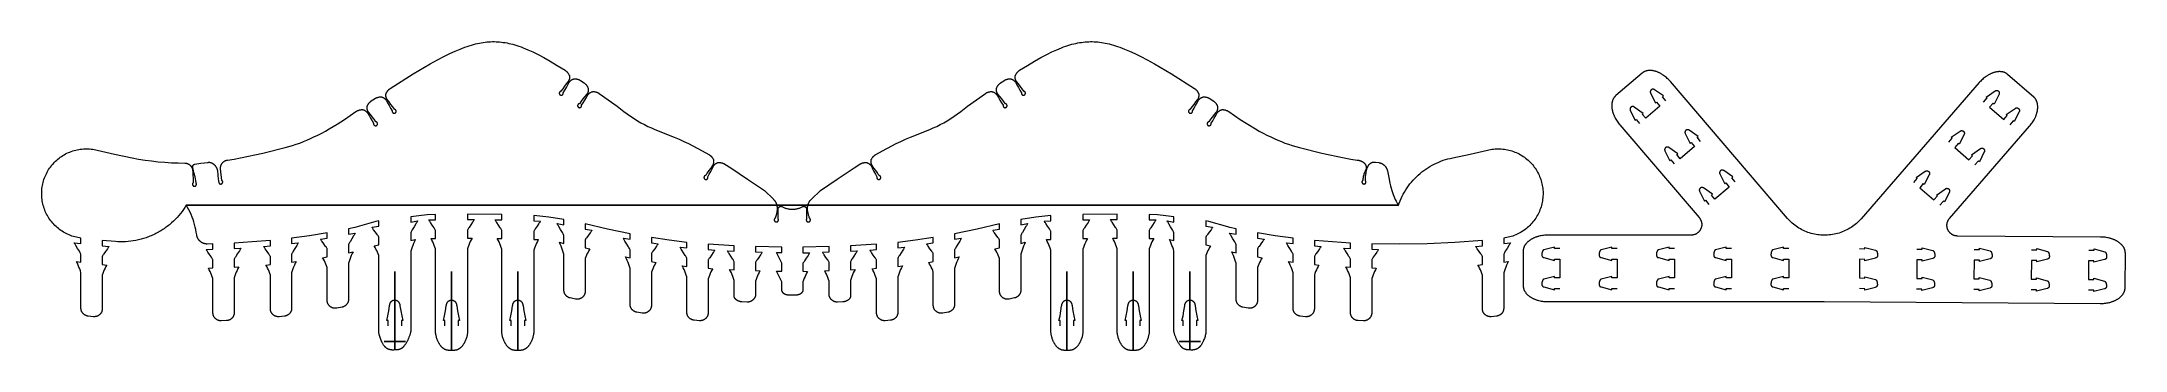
# Model space of a CAD drawing. Header units: millimetres. Extents: x 20064 to 20846, y -3773 to -3657.
import ezdxf

# ---------------------------------------------------------------- set-up
doc = ezdxf.new("R2010")
doc.units = ezdxf.units.MM
doc.header["$MEASUREMENT"] = 0
doc.layers.add('Auxiliary lines (do not print)', color=6, linetype='Continuous')
doc.layers.add('Exterior cut', color=3, linetype='Continuous', lineweight=0)
doc.layers.add('Interior cut', color=5, linetype='Continuous', lineweight=0)

msp = doc.modelspace()

# ---------------------------------------------------------------- linework, layer by layer
at = {"layer": 'Auxiliary lines (do not print)'}
for p, q in [((20573.47, -3718.18), (20118.47, -3718.18)), ((20196.71, -3742.99), (20196.71, -3772.58)), ((20218.03, -3742.99), (20218.03, -3772.58)), ((20242.9, -3742.99), (20242.9, -3772.58)), ((20449.03, -3742.99), (20449.03, -3772.58)), ((20473.91, -3742.99), (20473.91, -3772.58)), ((20495.22, -3742.99), (20495.22, -3772.58)), ((20200.71, -3769.33), (20192.71, -3769.33)), ((20491.22, -3769.33), (20499.22, -3769.33))]:
    msp.add_line(p, q, dxfattribs=at)
at = {"layer": 'Exterior cut'}
for points in [[(20370.31, -3735.29), (20370.18, -3735.54), (20370.03, -3735.8), (20369.89, -3736.05), (20369.73, -3736.31), (20369.06, -3737.33), (20368.38, -3738.35), (20368.23, -3738.6), (20368.08, -3738.86), (20367.94, -3739.11), (20367.81, -3739.37), (20367.81, -3742.37), (20369.51, -3742.29), (20369.17, -3742.94), (20368.85, -3743.61), (20368.56, -3744.29), (20368.29, -3744.97), (20368.04, -3745.66), (20367.81, -3746.37), (20367.81, -3752.43), (20367.81, -3752.45), (20367.81, -3752.46), (20367.8, -3752.48), (20367.8, -3752.5), (20367.8, -3752.51), (20367.8, -3752.53), (20367.8, -3752.55), (20367.79, -3752.57), (20367.79, -3752.58), (20367.79, -3752.6), (20367.78, -3752.62), (20367.78, -3752.64), (20367.77, -3752.66), (20367.77, -3752.68), (20367.76, -3752.69), (20367.75, -3752.71), (20367.74, -3752.75), (20367.72, -3752.79), (20367.71, -3752.83), (20367.69, -3752.87), (20367.67, -3752.91), (20367.64, -3752.96), (20367.62, -3753), (20367.59, -3753.04), (20367.57, -3753.08), (20367.54, -3753.12), (20367.51, -3753.17), (20367.47, -3753.21), (20367.44, -3753.25), (20367.4, -3753.3), (20367.36, -3753.34), (20367.33, -3753.38), (20367.28, -3753.43), (20367.24, -3753.47), (20367.2, -3753.51), (20367.15, -3753.55), (20367.11, -3753.59), (20367.06, -3753.64), (20367.01, -3753.68), (20366.96, -3753.72), (20366.9, -3753.76), (20366.85, -3753.8), (20366.79, -3753.83), (20366.74, -3753.87), (20366.68, -3753.91), (20366.62, -3753.95), (20366.56, -3753.98), (20366.5, -3754.02), (20366.44, -3754.05), (20366.38, -3754.08), (20366.32, -3754.11), (20366.25, -3754.14), (20366.19, -3754.17), (20366.12, -3754.2), (20366.06, -3754.23), (20365.99, -3754.25), (20365.93, -3754.28), (20365.86, -3754.3), (20365.79, -3754.32), (20365.73, -3754.34), (20365.66, -3754.36), (20365.59, -3754.38), (20365.53, -3754.4), (20365.46, -3754.41), (20365.39, -3754.42), (20365.32, -3754.44), (20365.26, -3754.45), (20365.19, -3754.46), (20365.12, -3754.46), (20365.06, -3754.47), (20364.99, -3754.47), (20364.93, -3754.48), (20362.93, -3754.56), (20362.82, -3754.56), (20362.71, -3754.55), (20362.6, -3754.55), (20362.49, -3754.54), (20362.39, -3754.52), (20362.28, -3754.5), (20362.17, -3754.48), (20362.07, -3754.45), (20361.96, -3754.42), (20361.86, -3754.39), (20361.76, -3754.36), (20361.65, -3754.31), (20361.55, -3754.27), (20361.46, -3754.22), (20361.36, -3754.17), (20361.27, -3754.12), (20361.17, -3754.06), (20361.08, -3754), (20360.99, -3753.94), (20360.91, -3753.87), (20360.82, -3753.8), (20360.74, -3753.73), (20360.66, -3753.66), (20360.59, -3753.58), (20360.51, -3753.5), (20360.44, -3753.42), (20360.37, -3753.33), (20360.31, -3753.24), (20360.25, -3753.15), (20360.19, -3753.06), (20360.13, -3752.97), (20360.08, -3752.87), (20360.03, -3752.78), (20359.98, -3752.68), (20359.94, -3752.58), (20359.9, -3752.48), (20359.87, -3752.37), (20359.84, -3752.27), (20359.81, -3752.16), (20359.81, -3746.68), (20359.58, -3746.01), (20359.33, -3745.34), (20359.05, -3744.68), (20358.76, -3744.03), (20358.45, -3743.4), (20358.11, -3742.77), (20359.81, -3742.69), (20359.81, -3739.69), (20359.75, -3739.56), (20359.68, -3739.44), (20359.54, -3739.2), (20359.39, -3738.95), (20359.23, -3738.71), (20358.56, -3737.73), (20357.89, -3736.75), (20357.73, -3736.5), (20357.58, -3736.26), (20357.44, -3736.01), (20357.37, -3735.89), (20357.31, -3735.77), (20359.81, -3735.69), (20359.81, -3733.69), (20349.96, -3733.94), (20349.96, -3735.98), (20352.46, -3735.99), (20352.33, -3736.24), (20352.19, -3736.49), (20352.04, -3736.74), (20351.89, -3736.99), (20351.21, -3737.98), (20350.54, -3738.98), (20350.39, -3739.23), (20350.24, -3739.48), (20350.1, -3739.73), (20349.96, -3739.98), (20349.96, -3742.98), (20351.66, -3742.99), (20351.33, -3743.63), (20351.01, -3744.28), (20350.72, -3744.94), (20350.45, -3745.61), (20350.19, -3746.29), (20349.96, -3746.98), (20349.95, -3748.78), (20349.95, -3748.92), (20349.94, -3749.05), (20349.94, -3749.07), (20349.94, -3749.6), (20349.93, -3749.79), (20349.93, -3749.88), (20349.92, -3749.97), (20349.91, -3750.01), (20349.91, -3750.05), (20349.9, -3750.09), (20349.9, -3750.14), (20349.89, -3750.18), (20349.88, -3750.22), (20349.87, -3750.26), (20349.86, -3750.3), (20349.85, -3750.34), (20349.84, -3750.39), (20349.82, -3750.43), (20349.81, -3750.47), (20349.79, -3750.51), (20349.77, -3750.55), (20349.75, -3750.6), (20349.73, -3750.64), (20349.71, -3750.68), (20349.68, -3750.73), (20349.66, -3750.77), (20349.63, -3750.82), (20349.6, -3750.87), (20349.57, -3750.91), (20349.53, -3750.96), (20349.5, -3751.01), (20349.46, -3751.06), (20349.41, -3751.11), (20349.37, -3751.16), (20349.35, -3751.18), (20349.32, -3751.2), (20349.3, -3751.23), (20349.27, -3751.25), (20349.25, -3751.28), (20349.22, -3751.3), (20349.19, -3751.32), (20349.16, -3751.35), (20349.13, -3751.37), (20349.1, -3751.39), (20349.07, -3751.42), (20349.04, -3751.44), (20349, -3751.46), (20348.97, -3751.48), (20348.93, -3751.51), (20348.89, -3751.53), (20348.86, -3751.55), (20348.82, -3751.57), (20348.78, -3751.59), (20348.74, -3751.61), (20348.69, -3751.63), (20348.65, -3751.65), (20348.61, -3751.67), (20348.56, -3751.69), (20348.46, -3751.72), (20348.37, -3751.75), (20348.26, -3751.78), (20348.15, -3751.81), (20348.04, -3751.84), (20347.92, -3751.86), (20347.8, -3751.88), (20347.67, -3751.9), (20347.53, -3751.92), (20347.39, -3751.93), (20347.25, -3751.94), (20347.1, -3751.94), (20345.97, -3751.95), (20344.83, -3751.94), (20344.68, -3751.94), (20344.54, -3751.93), (20344.4, -3751.92), (20344.27, -3751.9), (20344.14, -3751.88), (20344.01, -3751.86), (20343.89, -3751.84), (20343.78, -3751.81), (20343.67, -3751.78), (20343.57, -3751.75), (20343.47, -3751.72), (20343.37, -3751.69), (20343.33, -3751.67), (20343.28, -3751.65), (20343.24, -3751.63), (20343.2, -3751.61), (20343.16, -3751.59), (20343.12, -3751.57), (20343.08, -3751.55), (20343.04, -3751.53), (20343, -3751.51), (20342.97, -3751.48), (20342.93, -3751.46), (20342.9, -3751.44), (20342.86, -3751.42), (20342.83, -3751.39), (20342.8, -3751.37), (20342.77, -3751.35), (20342.74, -3751.32), (20342.71, -3751.3), (20342.69, -3751.28), (20342.66, -3751.25), (20342.63, -3751.23), (20342.61, -3751.2), (20342.59, -3751.18), (20342.56, -3751.16), (20342.52, -3751.11), (20342.48, -3751.06), (20342.44, -3751.01), (20342.4, -3750.96), (20342.37, -3750.91), (20342.33, -3750.87), (20342.3, -3750.82), (20342.28, -3750.77), (20342.25, -3750.73), (20342.23, -3750.68), (20342.2, -3750.64), (20342.18, -3750.6), (20342.16, -3750.55), (20342.14, -3750.51), (20342.13, -3750.47), (20342.11, -3750.43), (20342.1, -3750.39), (20342.08, -3750.34), (20342.07, -3750.3), (20342.06, -3750.26), (20342.05, -3750.22), (20342.04, -3750.18), (20342.04, -3750.14), (20342.03, -3750.09), (20342.02, -3750.05), (20342.02, -3750.01), (20342.01, -3749.97), (20342.01, -3749.88), (20342, -3749.79), (20342, -3749.6), (20341.99, -3749.09), (20341.99, -3749.04), (20341.98, -3748.67), (20341.97, -3746.93), (20339.97, -3742.93), (20341.97, -3742.94), (20341.97, -3739.94), (20339.97, -3735.93), (20341.97, -3735.94), (20341.97, -3733.94), (20332.12, -3733.69), (20332.12, -3735.69), (20334.62, -3735.77), (20334.56, -3735.89), (20334.49, -3736.01), (20334.35, -3736.26), (20334.2, -3736.5), (20334.04, -3736.75), (20333.37, -3737.73), (20332.7, -3738.71), (20332.54, -3738.95), (20332.39, -3739.2), (20332.25, -3739.44), (20332.19, -3739.56), (20332.12, -3739.69), (20332.12, -3742.69), (20333.82, -3742.77), (20333.49, -3743.4), (20333.17, -3744.03), (20332.88, -3744.68), (20332.61, -3745.34), (20332.35, -3746.01), (20332.12, -3746.68), (20332.12, -3752.16), (20332.1, -3752.27), (20332.06, -3752.37), (20332.03, -3752.48), (20331.99, -3752.58), (20331.95, -3752.68), (20331.9, -3752.78), (20331.85, -3752.87), (20331.8, -3752.97), (20331.75, -3753.06), (20331.69, -3753.15), (20331.62, -3753.24), (20331.56, -3753.33), (20331.49, -3753.42), (20331.42, -3753.5), (20331.35, -3753.58), (20331.27, -3753.66), (20331.19, -3753.73), (20331.11, -3753.8), (20331.03, -3753.87), (20330.94, -3753.94), (20330.85, -3754), (20330.76, -3754.06), (20330.67, -3754.12), (20330.57, -3754.17), (20330.48, -3754.22), (20330.38, -3754.27), (20330.28, -3754.31), (20330.18, -3754.36), (20330.07, -3754.39), (20329.97, -3754.42), (20329.87, -3754.45), (20329.76, -3754.48), (20329.65, -3754.5), (20329.55, -3754.52), (20329.44, -3754.54), (20329.33, -3754.55), (20329.22, -3754.55), (20329.11, -3754.56), (20329, -3754.56), (20327.01, -3754.48), (20326.94, -3754.47), (20326.88, -3754.47), (20326.81, -3754.46), (20326.74, -3754.46), (20326.68, -3754.45), (20326.61, -3754.44), (20326.54, -3754.42), (20326.47, -3754.41), (20326.41, -3754.4), (20326.34, -3754.38), (20326.27, -3754.36), (20326.21, -3754.34), (20326.14, -3754.32), (20326.07, -3754.3), (20326, -3754.28), (20325.94, -3754.25), (20325.87, -3754.23), (20325.81, -3754.2), (20325.74, -3754.17), (20325.68, -3754.14), (20325.62, -3754.11), (20325.55, -3754.08), (20325.49, -3754.05), (20325.43, -3754.02), (20325.37, -3753.98), (20325.31, -3753.95), (20325.25, -3753.91), (20325.19, -3753.87), (20325.14, -3753.83), (20325.08, -3753.8), (20325.03, -3753.76), (20324.98, -3753.72), (20324.93, -3753.68), (20324.88, -3753.64), (20324.83, -3753.59), (20324.78, -3753.55), (20324.73, -3753.51), (20324.69, -3753.47), (20324.65, -3753.43), (20324.61, -3753.38), (20324.57, -3753.34), (20324.53, -3753.3), (20324.49, -3753.25), (20324.46, -3753.21), (20324.43, -3753.17), (20324.4, -3753.12), (20324.37, -3753.08), (20324.34, -3753.04), (20324.31, -3753), (20324.29, -3752.96), (20324.27, -3752.91), (20324.24, -3752.87), (20324.23, -3752.83), (20324.21, -3752.79), (20324.19, -3752.75), (20324.18, -3752.71), (20324.17, -3752.69), (20324.17, -3752.68), (20324.16, -3752.66), (20324.15, -3752.64), (20324.15, -3752.62), (20324.15, -3752.6), (20324.14, -3752.58), (20324.14, -3752.57), (20324.14, -3752.55), (20324.13, -3752.53), (20324.13, -3752.51), (20324.13, -3752.5), (20324.13, -3752.48), (20324.13, -3752.46), (20324.13, -3752.45), (20324.13, -3752.43), (20324.13, -3746.37), (20323.9, -3745.66), (20323.64, -3744.97), (20323.37, -3744.29), (20323.08, -3743.61), (20322.76, -3742.94), (20322.43, -3742.29), (20324.13, -3742.37), (20324.13, -3739.37), (20324, -3739.11), (20323.85, -3738.86), (20323.7, -3738.6), (20323.55, -3738.35), (20322.88, -3737.33), (20322.2, -3736.31), (20322.05, -3736.05), (20321.9, -3735.8), (20321.76, -3735.54), (20321.63, -3735.29), (20324.13, -3735.37), (20324.13, -3733.37), (20314.36, -3732.82), (20314.36, -3734.82), (20316.86, -3734.99), (20316.79, -3735.11), (20316.73, -3735.23), (20316.59, -3735.47), (20316.44, -3735.71), (20316.28, -3735.95), (20315.61, -3736.91), (20314.94, -3737.86), (20314.78, -3738.1), (20314.63, -3738.34), (20314.49, -3738.58), (20314.42, -3738.7), (20314.36, -3738.82), (20314.36, -3741.82), (20316.06, -3741.99), (20315.72, -3742.61), (20315.41, -3743.23), (20315.11, -3743.86), (20314.84, -3744.5), (20314.59, -3745.16), (20314.36, -3745.82), (20314.36, -3758.54), (20314.36, -3758.64), (20314.35, -3758.74), (20314.34, -3758.85), (20314.33, -3758.95), (20314.31, -3759.05), (20314.29, -3759.15), (20314.27, -3759.25), (20314.24, -3759.35), (20314.21, -3759.45), (20314.18, -3759.55), (20314.14, -3759.65), (20314.1, -3759.74), (20314.06, -3759.84), (20314.01, -3759.93), (20313.96, -3760.02), (20313.91, -3760.11), (20313.86, -3760.2), (20313.8, -3760.28), (20313.73, -3760.37), (20313.67, -3760.45), (20313.6, -3760.53), (20313.53, -3760.6), (20313.46, -3760.68), (20313.38, -3760.75), (20313.31, -3760.82), (20313.23, -3760.88), (20313.14, -3760.95), (20313.06, -3761.01), (20312.97, -3761.06), (20312.89, -3761.12), (20312.8, -3761.17), (20312.7, -3761.22), (20312.61, -3761.26), (20312.52, -3761.3), (20312.42, -3761.34), (20312.32, -3761.38), (20312.22, -3761.41), (20312.12, -3761.44), (20312.02, -3761.46), (20311.92, -3761.48), (20311.82, -3761.5), (20311.72, -3761.51), (20311.61, -3761.53), (20311.51, -3761.53), (20311.41, -3761.54), (20311.3, -3761.54), (20311.2, -3761.53), (20311.1, -3761.52), (20309.1, -3761.35), (20308.99, -3761.34), (20308.89, -3761.32), (20308.79, -3761.31), (20308.69, -3761.28), (20308.59, -3761.26), (20308.49, -3761.23), (20308.39, -3761.2), (20308.29, -3761.16), (20308.2, -3761.12), (20308.1, -3761.08), (20308.01, -3761.04), (20307.92, -3760.99), (20307.83, -3760.94), (20307.74, -3760.88), (20307.65, -3760.83), (20307.57, -3760.77), (20307.49, -3760.7), (20307.41, -3760.64), (20307.33, -3760.57), (20307.26, -3760.5), (20307.18, -3760.42), (20307.11, -3760.35), (20307.05, -3760.27), (20306.98, -3760.19), (20306.92, -3760.1), (20306.86, -3760.02), (20306.81, -3759.93), (20306.75, -3759.84), (20306.7, -3759.75), (20306.66, -3759.66), (20306.61, -3759.57), (20306.57, -3759.47), (20306.54, -3759.37), (20306.5, -3759.28), (20306.47, -3759.18), (20306.45, -3759.08), (20306.43, -3758.98), (20306.41, -3758.87), (20306.39, -3758.77), (20306.38, -3758.67), (20306.37, -3758.57), (20306.36, -3758.46), (20306.36, -3758.36), (20306.36, -3745.11), (20306.13, -3744.39), (20305.88, -3743.68), (20305.61, -3742.98), (20305.31, -3742.29), (20305, -3741.61), (20304.66, -3740.94), (20306.36, -3741.11), (20306.36, -3738.11), (20306.23, -3737.85), (20306.09, -3737.59), (20305.94, -3737.33), (20305.78, -3737.07), (20305.11, -3736.02), (20304.44, -3734.98), (20304.28, -3734.72), (20304.13, -3734.46), (20303.99, -3734.2), (20303.86, -3733.94), (20306.36, -3734.11), (20306.36, -3732.11), (20299.7, -3731.3), (20293.05, -3730.32), (20293.05, -3732.32), (20295.55, -3732.67), (20295.49, -3732.79), (20295.42, -3732.9), (20295.28, -3733.13), (20295.13, -3733.36), (20294.98, -3733.59), (20294.3, -3734.5), (20293.63, -3735.41), (20293.48, -3735.64), (20293.33, -3735.86), (20293.19, -3736.09), (20293.12, -3736.21), (20293.05, -3736.32), (20293.05, -3739.32), (20294.75, -3739.67), (20294.42, -3740.25), (20294.11, -3740.85), (20293.81, -3741.45), (20293.54, -3742.07), (20293.29, -3742.69), (20293.05, -3743.32), (20293.05, -3755.74), (20293.05, -3755.84), (20293.05, -3755.94), (20293.04, -3756.05), (20293.03, -3756.15), (20293.01, -3756.25), (20292.99, -3756.35), (20292.97, -3756.45), (20292.94, -3756.55), (20292.91, -3756.65), (20292.88, -3756.75), (20292.84, -3756.84), (20292.81, -3756.94), (20292.76, -3757.03), (20292.72, -3757.12), (20292.67, -3757.21), (20292.62, -3757.3), (20292.56, -3757.39), (20292.5, -3757.47), (20292.44, -3757.55), (20292.38, -3757.64), (20292.31, -3757.71), (20292.24, -3757.79), (20292.17, -3757.86), (20292.1, -3757.93), (20292.02, -3758), (20291.94, -3758.07), (20291.86, -3758.13), (20291.78, -3758.19), (20291.69, -3758.25), (20291.61, -3758.31), (20291.52, -3758.36), (20291.43, -3758.41), (20291.34, -3758.45), (20291.24, -3758.49), (20291.15, -3758.53), (20291.05, -3758.57), (20290.95, -3758.6), (20290.86, -3758.63), (20290.76, -3758.66), (20290.66, -3758.68), (20290.55, -3758.7), (20290.45, -3758.71), (20290.35, -3758.72), (20290.25, -3758.73), (20290.15, -3758.74), (20290.04, -3758.74), (20289.94, -3758.74), (20289.84, -3758.73), (20289.74, -3758.72), (20289.63, -3758.71), (20289.53, -3758.69), (20287.54, -3758.34), (20287.43, -3758.32), (20287.33, -3758.3), (20287.23, -3758.27), (20287.13, -3758.24), (20287.03, -3758.2), (20286.93, -3758.17), (20286.84, -3758.13), (20286.74, -3758.08), (20286.65, -3758.03), (20286.56, -3757.98), (20286.47, -3757.93), (20286.38, -3757.87), (20286.29, -3757.81), (20286.21, -3757.75), (20286.13, -3757.68), (20286.05, -3757.61), (20285.97, -3757.54), (20285.9, -3757.47), (20285.83, -3757.39), (20285.76, -3757.31), (20285.69, -3757.23), (20285.63, -3757.15), (20285.57, -3757.06), (20285.51, -3756.98), (20285.46, -3756.89), (20285.41, -3756.79), (20285.36, -3756.7), (20285.32, -3756.61), (20285.28, -3756.51), (20285.24, -3756.41), (20285.2, -3756.31), (20285.17, -3756.21), (20285.15, -3756.11), (20285.12, -3756.01), (20285.1, -3755.91), (20285.09, -3755.8), (20285.07, -3755.7), (20285.06, -3755.59), (20285.06, -3755.49), (20285.06, -3755.39), (20285.06, -3741.91), (20284.83, -3741.16), (20284.58, -3740.42), (20284.31, -3739.69), (20284.01, -3738.97), (20283.7, -3738.26), (20283.36, -3737.55), (20285.06, -3737.91), (20285.06, -3734.91), (20284.93, -3734.64), (20284.79, -3734.36), (20284.64, -3734.09), (20284.48, -3733.82), (20283.81, -3732.73), (20283.14, -3731.64), (20282.98, -3731.37), (20282.83, -3731.1), (20282.69, -3730.83), (20282.56, -3730.56), (20285.06, -3730.91), (20285.06, -3728.91), (20276.61, -3727.13), (20268.21, -3725.16), (20268.21, -3727.16), (20270.71, -3727.58), (20270.64, -3727.69), (20270.58, -3727.8), (20270.44, -3728.03), (20270.29, -3728.25), (20270.13, -3728.47), (20269.46, -3729.37), (20268.79, -3730.27), (20268.63, -3730.49), (20268.48, -3730.71), (20268.34, -3730.94), (20268.27, -3731.05), (20268.21, -3731.16), (20268.21, -3734.16), (20269.91, -3734.58), (20269.57, -3735.15), (20269.26, -3735.73), (20268.97, -3736.32), (20268.69, -3736.93), (20268.44, -3737.54), (20268.21, -3738.16), (20268.21, -3750.47), (20268.21, -3750.57), (20268.2, -3750.68), (20268.19, -3750.78), (20268.18, -3750.88), (20268.16, -3750.99), (20268.14, -3751.09), (20268.12, -3751.19), (20268.09, -3751.29), (20268.06, -3751.39), (20268.03, -3751.49), (20267.99, -3751.59), (20267.95, -3751.68), (20267.91, -3751.78), (20267.86, -3751.87), (20267.81, -3751.96), (20267.75, -3752.05), (20267.7, -3752.14), (20267.64, -3752.23), (20267.57, -3752.31), (20267.51, -3752.39), (20267.44, -3752.47), (20267.37, -3752.55), (20267.3, -3752.62), (20267.22, -3752.69), (20267.14, -3752.76), (20267.06, -3752.83), (20266.98, -3752.89), (20266.89, -3752.95), (20266.8, -3753.01), (20266.71, -3753.06), (20266.62, -3753.11), (20266.53, -3753.16), (20266.43, -3753.2), (20266.34, -3753.25), (20266.24, -3753.28), (20266.14, -3753.32), (20266.04, -3753.35), (20265.94, -3753.38), (20265.84, -3753.4), (20265.74, -3753.42), (20265.63, -3753.44), (20265.53, -3753.45), (20265.43, -3753.46), (20265.32, -3753.46), (20265.22, -3753.47), (20265.11, -3753.47), (20265.01, -3753.46), (20264.91, -3753.45), (20264.8, -3753.44), (20264.7, -3753.42), (20264.6, -3753.4), (20262.6, -3752.99), (20262.5, -3752.96), (20262.4, -3752.94), (20262.3, -3752.91), (20262.2, -3752.88), (20262.11, -3752.84), (20262.01, -3752.8), (20261.92, -3752.76), (20261.83, -3752.71), (20261.74, -3752.66), (20261.65, -3752.61), (20261.56, -3752.56), (20261.48, -3752.5), (20261.4, -3752.44), (20261.32, -3752.38), (20261.24, -3752.31), (20261.16, -3752.24), (20261.09, -3752.17), (20261.02, -3752.1), (20260.95, -3752.02), (20260.88, -3751.94), (20260.82, -3751.86), (20260.76, -3751.78), (20260.7, -3751.7), (20260.65, -3751.61), (20260.59, -3751.52), (20260.55, -3751.43), (20260.5, -3751.34), (20260.46, -3751.25), (20260.42, -3751.15), (20260.38, -3751.05), (20260.35, -3750.96), (20260.32, -3750.86), (20260.3, -3750.76), (20260.27, -3750.66), (20260.25, -3750.56), (20260.24, -3750.46), (20260.23, -3750.36), (20260.22, -3750.26), (20260.21, -3750.15), (20260.21, -3750.05), (20260.21, -3736.49), (20259.98, -3735.74), (20259.73, -3734.99), (20259.46, -3734.25), (20259.16, -3733.51), (20258.85, -3732.79), (20258.51, -3732.08), (20260.21, -3732.49), (20260.21, -3729.5), (20260.08, -3729.22), (20259.94, -3728.94), (20259.79, -3728.67), (20259.63, -3728.39), (20258.96, -3727.29), (20258.29, -3726.18), (20258.13, -3725.91), (20257.98, -3725.63), (20257.84, -3725.36), (20257.71, -3725.08), (20260.21, -3725.5), (20260.21, -3723.5), (20254.57, -3722.67), (20248.9, -3722.02), (20248.9, -3724.02), (20251.4, -3724.1), (20251.34, -3724.22), (20251.27, -3724.34), (20251.13, -3724.59), (20250.98, -3724.83), (20250.82, -3725.08), (20250.15, -3726.06), (20249.48, -3727.03), (20249.32, -3727.28), (20249.17, -3727.52), (20249.03, -3727.77), (20248.97, -3727.89), (20248.9, -3728.01), (20248.9, -3731.01), (20250.6, -3731.09), (20250.27, -3731.72), (20249.95, -3732.36), (20249.66, -3733.01), (20249.38, -3733.67), (20249.13, -3734.34), (20248.9, -3735.01), (20248.9, -3765.67), (20248.9, -3765.74), (20248.9, -3765.81), (20248.89, -3765.98), (20248.87, -3766.16), (20248.85, -3766.36), (20248.81, -3766.59), (20248.77, -3766.83), (20248.72, -3767.08), (20248.66, -3767.35), (20248.58, -3767.63), (20248.5, -3767.93), (20248.4, -3768.23), (20248.29, -3768.54), (20248.17, -3768.85), (20248.04, -3769.17), (20247.89, -3769.48), (20247.81, -3769.64), (20247.73, -3769.79), (20247.65, -3769.94), (20247.56, -3770.1), (20247.47, -3770.24), (20247.38, -3770.39), (20247.28, -3770.54), (20247.18, -3770.68), (20247.08, -3770.82), (20246.98, -3770.95), (20246.87, -3771.08), (20246.76, -3771.21), (20246.65, -3771.33), (20246.54, -3771.45), (20246.42, -3771.57), (20246.3, -3771.68), (20246.18, -3771.78), (20246.06, -3771.88), (20246, -3771.93), (20245.93, -3771.97), (20245.87, -3772.02), (20245.81, -3772.06), (20245.74, -3772.1), (20245.68, -3772.14), (20245.61, -3772.18), (20245.55, -3772.22), (20245.48, -3772.26), (20245.42, -3772.29), (20245.35, -3772.33), (20245.28, -3772.36), (20245.22, -3772.39), (20245.15, -3772.42), (20245.08, -3772.44), (20245.02, -3772.47), (20244.95, -3772.49), (20244.88, -3772.52), (20244.81, -3772.54), (20244.74, -3772.56), (20244.67, -3772.57), (20244.6, -3772.59), (20244.53, -3772.61), (20244.46, -3772.62), (20244.39, -3772.63), (20244.32, -3772.64), (20244.25, -3772.65), (20244.18, -3772.66), (20244.11, -3772.66), (20244.04, -3772.67), (20243.97, -3772.67), (20243.9, -3772.67), (20241.9, -3772.67), (20241.83, -3772.67), (20241.76, -3772.67), (20241.69, -3772.66), (20241.62, -3772.66), (20241.55, -3772.65), (20241.48, -3772.64), (20241.41, -3772.63), (20241.34, -3772.62), (20241.27, -3772.61), (20241.2, -3772.59), (20241.13, -3772.57), (20241.06, -3772.56), (20240.99, -3772.54), (20240.92, -3772.52), (20240.86, -3772.49), (20240.79, -3772.47), (20240.72, -3772.44), (20240.65, -3772.42), (20240.59, -3772.39), (20240.52, -3772.36), (20240.45, -3772.33), (20240.39, -3772.29), (20240.32, -3772.26), (20240.25, -3772.22), (20240.19, -3772.18), (20240.13, -3772.14), (20240.06, -3772.1), (20240, -3772.06), (20239.93, -3772.02), (20239.87, -3771.97), (20239.81, -3771.93), (20239.75, -3771.88), (20239.62, -3771.78), (20239.5, -3771.68), (20239.38, -3771.57), (20239.27, -3771.45), (20239.15, -3771.33), (20239.04, -3771.21), (20238.93, -3771.08), (20238.83, -3770.95), (20238.72, -3770.82), (20238.62, -3770.68), (20238.52, -3770.54), (20238.43, -3770.39), (20238.33, -3770.24), (20238.24, -3770.1), (20238.16, -3769.94), (20238.07, -3769.79), (20237.99, -3769.64), (20237.91, -3769.48), (20237.77, -3769.17), (20237.63, -3768.85), (20237.51, -3768.54), (20237.4, -3768.23), (20237.31, -3767.93), (20237.22, -3767.63), (20237.15, -3767.35), (20237.08, -3767.08), (20237.03, -3766.83), (20236.99, -3766.59), (20236.96, -3766.36), (20236.93, -3766.16), (20236.91, -3765.98), (20236.9, -3765.81), (20236.9, -3765.74), (20236.9, -3765.67), (20236.9, -3734.68), (20236.67, -3733.98), (20236.42, -3733.29), (20236.15, -3732.6), (20235.85, -3731.93), (20235.54, -3731.26), (20235.2, -3730.6), (20236.9, -3730.69), (20236.9, -3727.69), (20236.77, -3727.43), (20236.63, -3727.18), (20236.48, -3726.92), (20236.32, -3726.67), (20235.65, -3725.65), (20234.98, -3724.63), (20234.82, -3724.37), (20234.67, -3724.12), (20234.53, -3723.86), (20234.4, -3723.61), (20236.9, -3723.69), (20236.9, -3721.69), (20224.03, -3721.5), (20224.03, -3723.5), (20226.52, -3723.47), (20226.39, -3723.72), (20226.25, -3723.97), (20226.1, -3724.23), (20225.95, -3724.48), (20225.27, -3725.48), (20224.6, -3726.49), (20224.45, -3726.74), (20224.3, -3726.99), (20224.16, -3727.24), (20224.03, -3727.49), (20224.03, -3730.49), (20225.72, -3730.47), (20225.39, -3731.12), (20225.07, -3731.77), (20224.78, -3732.44), (20224.51, -3733.12), (20224.25, -3733.8), (20224.03, -3734.49), (20224.03, -3765.67), (20224.02, -3765.74), (20224.02, -3765.81), (20224.01, -3765.98), (20224, -3766.16), (20223.97, -3766.36), (20223.94, -3766.59), (20223.89, -3766.83), (20223.84, -3767.08), (20223.78, -3767.35), (20223.71, -3767.63), (20223.62, -3767.93), (20223.52, -3768.23), (20223.41, -3768.54), (20223.29, -3768.85), (20223.16, -3769.17), (20223.01, -3769.48), (20222.93, -3769.64), (20222.85, -3769.79), (20222.77, -3769.94), (20222.68, -3770.1), (20222.59, -3770.24), (20222.5, -3770.39), (20222.4, -3770.54), (20222.31, -3770.68), (20222.2, -3770.82), (20222.1, -3770.95), (20221.99, -3771.08), (20221.88, -3771.21), (20221.77, -3771.33), (20221.66, -3771.45), (20221.54, -3771.57), (20221.42, -3771.68), (20221.3, -3771.78), (20221.18, -3771.88), (20221.12, -3771.93), (20221.06, -3771.97), (20220.99, -3772.02), (20220.93, -3772.06), (20220.87, -3772.1), (20220.8, -3772.14), (20220.74, -3772.18), (20220.67, -3772.22), (20220.61, -3772.26), (20220.54, -3772.29), (20220.47, -3772.33), (20220.41, -3772.36), (20220.34, -3772.39), (20220.27, -3772.42), (20220.21, -3772.44), (20220.14, -3772.47), (20220.07, -3772.49), (20220, -3772.52), (20219.93, -3772.54), (20219.86, -3772.56), (20219.8, -3772.57), (20219.73, -3772.59), (20219.66, -3772.61), (20219.59, -3772.62), (20219.52, -3772.63), (20219.45, -3772.64), (20219.38, -3772.65), (20219.31, -3772.66), (20219.24, -3772.66), (20219.17, -3772.67), (20219.09, -3772.67), (20219.02, -3772.67), (20217.03, -3772.67), (20216.96, -3772.67), (20216.88, -3772.67), (20216.81, -3772.66), (20216.74, -3772.66), (20216.67, -3772.65), (20216.6, -3772.64), (20216.53, -3772.63), (20216.46, -3772.62), (20216.39, -3772.61), (20216.32, -3772.59), (20216.25, -3772.57), (20216.19, -3772.56), (20216.12, -3772.54), (20216.05, -3772.52), (20215.98, -3772.49), (20215.91, -3772.47), (20215.84, -3772.44), (20215.78, -3772.42), (20215.71, -3772.39), (20215.64, -3772.36), (20215.58, -3772.33), (20215.51, -3772.29), (20215.44, -3772.26), (20215.38, -3772.22), (20215.31, -3772.18), (20215.25, -3772.14), (20215.18, -3772.1), (20215.12, -3772.06), (20215.06, -3772.02), (20214.99, -3771.97), (20214.93, -3771.93), (20214.87, -3771.88), (20214.75, -3771.78), (20214.63, -3771.68), (20214.51, -3771.57), (20214.39, -3771.45), (20214.28, -3771.33), (20214.17, -3771.21), (20214.06, -3771.08), (20213.95, -3770.95), (20213.85, -3770.82), (20213.74, -3770.68), (20213.65, -3770.54), (20213.55, -3770.39), (20213.46, -3770.24), (20213.37, -3770.1), (20213.28, -3769.94), (20213.2, -3769.79), (20213.12, -3769.64), (20213.04, -3769.48), (20212.89, -3769.17), (20212.76, -3768.85), (20212.64, -3768.54), (20212.53, -3768.23), (20212.43, -3767.93), (20212.34, -3767.63), (20212.27, -3767.35), (20212.21, -3767.08), (20212.16, -3766.83), (20212.11, -3766.59), (20212.08, -3766.36), (20212.05, -3766.16), (20212.04, -3765.98), (20212.03, -3765.81), (20212.03, -3765.74), (20212.03, -3765.67), (20212.03, -3734.59), (20211.8, -3733.91), (20211.54, -3733.23), (20211.27, -3732.56), (20210.98, -3731.9), (20210.66, -3731.25), (20210.33, -3730.62), (20212.03, -3730.59), (20212.03, -3727.59), (20211.89, -3727.34), (20211.75, -3727.1), (20211.6, -3726.85), (20211.45, -3726.6), (20210.78, -3725.61), (20210.1, -3724.61), (20209.95, -3724.36), (20209.8, -3724.12), (20209.66, -3723.87), (20209.53, -3723.62), (20212.03, -3723.59), (20212.03, -3721.59), (20208.91, -3721.8), (20205.81, -3722.09), (20202.71, -3722.47), (20202.71, -3724.47), (20205.21, -3724.07), (20205.08, -3724.35), (20204.94, -3724.62), (20204.79, -3724.9), (20204.63, -3725.17), (20203.96, -3726.27), (20203.29, -3727.37), (20203.13, -3727.64), (20202.98, -3727.92), (20202.84, -3728.19), (20202.71, -3728.47), (20202.71, -3731.46), (20204.41, -3731.07), (20204.07, -3731.78), (20203.76, -3732.5), (20203.46, -3733.23), (20203.19, -3733.97), (20202.94, -3734.71), (20202.71, -3735.46), (20202.71, -3765.33), (20202.71, -3765.36), (20202.71, -3765.39), (20202.71, -3765.46), (20202.7, -3765.53), (20202.69, -3765.6), (20202.68, -3765.68), (20202.67, -3765.76), (20202.65, -3765.85), (20202.64, -3765.94), (20202.59, -3766.13), (20202.54, -3766.34), (20202.48, -3766.55), (20202.41, -3766.78), (20202.33, -3767.01), (20202.25, -3767.26), (20202.16, -3767.5), (20202.06, -3767.76), (20201.84, -3768.27), (20201.61, -3768.77), (20201.49, -3769.03), (20201.36, -3769.27), (20201.23, -3769.51), (20201.09, -3769.75), (20200.96, -3769.98), (20200.82, -3770.2), (20200.68, -3770.41), (20200.54, -3770.61), (20200.4, -3770.81), (20200.25, -3770.99), (20200.11, -3771.16), (20200.04, -3771.25), (20199.96, -3771.33), (20199.89, -3771.4), (20199.82, -3771.48), (20199.75, -3771.55), (20199.67, -3771.62), (20199.6, -3771.68), (20199.53, -3771.74), (20199.45, -3771.8), (20199.38, -3771.86), (20199.31, -3771.91), (20199.23, -3771.96), (20199.16, -3772), (20199.09, -3772.05), (20199.01, -3772.09), (20198.94, -3772.13), (20198.86, -3772.16), (20198.79, -3772.19), (20198.71, -3772.23), (20198.64, -3772.25), (20198.56, -3772.28), (20198.49, -3772.31), (20198.41, -3772.33), (20198.33, -3772.35), (20198.26, -3772.37), (20198.18, -3772.39), (20198.1, -3772.41), (20198.02, -3772.42), (20197.86, -3772.45), (20197.7, -3772.47), (20197.53, -3772.49), (20197.2, -3772.51), (20196.85, -3772.53), (20196.37, -3772.55), (20196.13, -3772.55), (20195.88, -3772.55), (20195.76, -3772.54), (20195.63, -3772.53), (20195.51, -3772.52), (20195.38, -3772.51), (20195.25, -3772.49), (20195.12, -3772.47), (20195, -3772.44), (20194.87, -3772.41), (20194.74, -3772.38), (20194.68, -3772.36), (20194.61, -3772.34), (20194.55, -3772.32), (20194.48, -3772.29), (20194.42, -3772.27), (20194.35, -3772.24), (20194.29, -3772.22), (20194.23, -3772.19), (20194.16, -3772.16), (20194.1, -3772.13), (20194.03, -3772.1), (20193.97, -3772.06), (20193.91, -3772.02), (20193.84, -3771.99), (20193.78, -3771.95), (20193.72, -3771.91), (20193.66, -3771.86), (20193.59, -3771.82), (20193.53, -3771.77), (20193.47, -3771.73), (20193.41, -3771.67), (20193.35, -3771.62), (20193.29, -3771.57), (20193.22, -3771.51), (20193.16, -3771.45), (20193.1, -3771.39), (20193.04, -3771.33), (20192.99, -3771.27), (20192.93, -3771.2), (20192.87, -3771.13), (20192.81, -3771.06), (20192.75, -3770.99), (20192.64, -3770.84), (20192.53, -3770.68), (20192.42, -3770.51), (20192.31, -3770.34), (20192.21, -3770.16), (20192.1, -3769.97), (20192, -3769.78), (20191.91, -3769.59), (20191.81, -3769.39), (20191.63, -3768.99), (20191.47, -3768.59), (20191.32, -3768.19), (20191.18, -3767.79), (20191.06, -3767.41), (20190.95, -3767.05), (20190.87, -3766.71), (20190.83, -3766.55), (20190.8, -3766.41), (20190.77, -3766.27), (20190.75, -3766.13), (20190.73, -3766.01), (20190.72, -3765.91), (20190.72, -3765.85), (20190.71, -3765.81), (20190.71, -3765.76), (20190.71, -3765.72), (20190.71, -3737.04), (20190.48, -3736.42), (20190.23, -3735.8), (20189.95, -3735.19), (20189.66, -3734.6), (20189.35, -3734.01), (20189.01, -3733.44), (20190.71, -3733.04), (20190.71, -3730.04), (20190.65, -3729.93), (20190.58, -3729.82), (20190.44, -3729.59), (20190.29, -3729.37), (20190.13, -3729.14), (20189.46, -3728.24), (20188.79, -3727.34), (20188.63, -3727.11), (20188.48, -3726.89), (20188.34, -3726.66), (20188.28, -3726.55), (20188.21, -3726.44), (20190.71, -3726.04), (20190.71, -3724.04), (20189.59, -3724.32), (20182.55, -3726.27), (20181.73, -3726.48), (20179.35, -3726.98), (20179.35, -3728.98), (20181.84, -3728.6), (20181.71, -3728.87), (20181.57, -3729.15), (20181.42, -3729.42), (20181.27, -3729.7), (20180.6, -3730.79), (20179.92, -3731.89), (20179.77, -3732.16), (20179.62, -3732.43), (20179.48, -3732.71), (20179.35, -3732.98), (20179.35, -3735.98), (20181.04, -3735.6), (20180.71, -3736.31), (20180.39, -3737.02), (20180.1, -3737.75), (20179.82, -3738.48), (20179.57, -3739.23), (20179.35, -3739.98), (20179.35, -3753.49), (20179.34, -3753.6), (20179.34, -3753.7), (20179.33, -3753.8), (20179.32, -3753.91), (20179.3, -3754.01), (20179.28, -3754.11), (20179.26, -3754.21), (20179.23, -3754.31), (20179.2, -3754.41), (20179.17, -3754.51), (20179.13, -3754.61), (20179.09, -3754.7), (20179.05, -3754.8), (20179, -3754.89), (20178.95, -3754.98), (20178.9, -3755.07), (20178.84, -3755.16), (20178.78, -3755.24), (20178.72, -3755.32), (20178.66, -3755.4), (20178.59, -3755.48), (20178.52, -3755.56), (20178.45, -3755.63), (20178.37, -3755.7), (20178.29, -3755.77), (20178.21, -3755.84), (20178.13, -3755.9), (20178.05, -3755.96), (20177.96, -3756.02), (20177.87, -3756.07), (20177.78, -3756.13), (20177.69, -3756.17), (20177.6, -3756.22), (20177.5, -3756.26), (20177.41, -3756.3), (20177.31, -3756.33), (20177.21, -3756.37), (20177.11, -3756.39), (20177.01, -3756.42), (20176.91, -3756.44), (20174.91, -3756.82), (20174.81, -3756.84), (20174.7, -3756.85), (20174.6, -3756.86), (20174.5, -3756.87), (20174.4, -3756.87), (20174.29, -3756.87), (20174.19, -3756.87), (20174.09, -3756.86), (20173.98, -3756.85), (20173.88, -3756.84), (20173.78, -3756.82), (20173.68, -3756.8), (20173.58, -3756.77), (20173.48, -3756.74), (20173.38, -3756.71), (20173.28, -3756.68), (20173.18, -3756.64), (20173.09, -3756.6), (20173, -3756.55), (20172.91, -3756.5), (20172.82, -3756.45), (20172.73, -3756.4), (20172.64, -3756.34), (20172.56, -3756.28), (20172.48, -3756.22), (20172.4, -3756.15), (20172.32, -3756.08), (20172.24, -3756.01), (20172.17, -3755.94), (20172.1, -3755.86), (20172.03, -3755.78), (20171.97, -3755.7), (20171.91, -3755.62), (20171.85, -3755.53), (20171.79, -3755.45), (20171.74, -3755.36), (20171.69, -3755.27), (20171.64, -3755.17), (20171.6, -3755.08), (20171.56, -3754.98), (20171.52, -3754.89), (20171.49, -3754.79), (20171.46, -3754.69), (20171.43, -3754.59), (20171.41, -3754.49), (20171.39, -3754.39), (20171.38, -3754.28), (20171.36, -3754.18), (20171.36, -3754.08), (20171.35, -3753.98), (20171.35, -3753.87), (20171.35, -3741.5), (20171.12, -3740.87), (20170.86, -3740.26), (20170.59, -3739.65), (20170.3, -3739.05), (20169.98, -3738.46), (20169.65, -3737.88), (20171.35, -3737.5), (20171.35, -3734.5), (20171.28, -3734.39), (20171.22, -3734.28), (20171.08, -3734.05), (20170.93, -3733.82), (20170.77, -3733.6), (20170.1, -3732.69), (20169.43, -3731.79), (20169.27, -3731.56), (20169.12, -3731.34), (20168.98, -3731.11), (20168.91, -3731), (20168.85, -3730.88), (20171.35, -3730.5), (20171.35, -3728.5), (20164.69, -3729.59), (20158.01, -3730.51), (20158.01, -3732.51), (20160.51, -3732.29), (20160.38, -3732.55), (20160.24, -3732.81), (20160.09, -3733.08), (20159.93, -3733.34), (20159.26, -3734.4), (20158.59, -3735.45), (20158.43, -3735.72), (20158.28, -3735.98), (20158.14, -3736.24), (20158.01, -3736.51), (20158.01, -3739.51), (20159.71, -3739.29), (20159.37, -3739.97), (20159.06, -3740.66), (20158.76, -3741.36), (20158.49, -3742.06), (20158.24, -3742.78), (20158.01, -3743.5), (20158.01, -3756.81), (20158.01, -3756.92), (20158, -3757.02), (20157.99, -3757.13), (20157.98, -3757.23), (20157.96, -3757.33), (20157.94, -3757.44), (20157.92, -3757.54), (20157.89, -3757.64), (20157.86, -3757.74), (20157.83, -3757.84), (20157.79, -3757.93), (20157.75, -3758.03), (20157.71, -3758.12), (20157.66, -3758.22), (20157.61, -3758.31), (20157.56, -3758.4), (20157.5, -3758.49), (20157.44, -3758.57), (20157.38, -3758.66), (20157.31, -3758.74), (20157.24, -3758.82), (20157.17, -3758.89), (20157.1, -3758.97), (20157.02, -3759.04), (20156.94, -3759.11), (20156.86, -3759.17), (20156.78, -3759.24), (20156.7, -3759.3), (20156.61, -3759.35), (20156.52, -3759.41), (20156.43, -3759.46), (20156.33, -3759.51), (20156.24, -3759.55), (20156.14, -3759.59), (20156.05, -3759.63), (20155.95, -3759.66), (20155.85, -3759.69), (20155.75, -3759.72), (20155.65, -3759.75), (20155.54, -3759.77), (20155.44, -3759.78), (20155.34, -3759.8), (20153.34, -3760.02), (20153.24, -3760.03), (20153.14, -3760.03), (20153.03, -3760.03), (20152.93, -3760.03), (20152.83, -3760.03), (20152.72, -3760.02), (20152.62, -3760.01), (20152.52, -3759.99), (20152.42, -3759.98), (20152.32, -3759.95), (20152.22, -3759.93), (20152.12, -3759.9), (20152.02, -3759.87), (20151.93, -3759.83), (20151.83, -3759.79), (20151.74, -3759.75), (20151.64, -3759.71), (20151.55, -3759.66), (20151.46, -3759.61), (20151.38, -3759.55), (20151.29, -3759.49), (20151.21, -3759.43), (20151.13, -3759.37), (20151.05, -3759.3), (20150.97, -3759.23), (20150.9, -3759.16), (20150.83, -3759.09), (20150.76, -3759.01), (20150.69, -3758.94), (20150.63, -3758.85), (20150.57, -3758.77), (20150.51, -3758.69), (20150.45, -3758.6), (20150.4, -3758.51), (20150.35, -3758.42), (20150.3, -3758.33), (20150.26, -3758.23), (20150.22, -3758.14), (20150.19, -3758.04), (20150.15, -3757.95), (20150.12, -3757.85), (20150.1, -3757.75), (20150.07, -3757.65), (20150.06, -3757.55), (20150.04, -3757.44), (20150.03, -3757.34), (20150.02, -3757.24), (20150.01, -3757.14), (20150.01, -3757.03), (20150.01, -3744.39), (20149.78, -3743.74), (20149.53, -3743.09), (20149.26, -3742.46), (20148.96, -3741.83), (20148.65, -3741.21), (20148.31, -3740.61), (20150.01, -3740.39), (20150.01, -3737.39), (20149.95, -3737.27), (20149.88, -3737.15), (20149.74, -3736.92), (20149.59, -3736.68), (20149.43, -3736.44), (20148.76, -3735.5), (20148.09, -3734.56), (20147.93, -3734.32), (20147.78, -3734.08), (20147.64, -3733.85), (20147.58, -3733.73), (20147.51, -3733.61), (20150.01, -3733.39), (20150.01, -3731.39), (20143.24, -3731.96), (20136.46, -3732.38), (20136.46, -3734.38), (20138.96, -3734.3), (20138.83, -3734.56), (20138.69, -3734.81), (20138.54, -3735.07), (20138.38, -3735.32), (20137.71, -3736.34), (20137.04, -3737.36), (20136.88, -3737.62), (20136.73, -3737.87), (20136.59, -3738.13), (20136.46, -3738.38), (20136.46, -3741.38), (20138.16, -3741.3), (20137.82, -3741.96), (20137.51, -3742.62), (20137.21, -3743.3), (20136.94, -3743.98), (20136.69, -3744.68), (20136.46, -3745.38), (20136.46, -3758.49), (20136.46, -3758.59), (20136.45, -3758.7), (20136.44, -3758.8), (20136.43, -3758.9), (20136.42, -3759.01), (20136.4, -3759.11), (20136.37, -3759.21), (20136.35, -3759.31), (20136.31, -3759.41), (20136.28, -3759.51), (20136.24, -3759.61), (20136.2, -3759.7), (20136.16, -3759.8), (20136.11, -3759.89), (20136.06, -3759.98), (20136.01, -3760.07), (20135.95, -3760.16), (20135.89, -3760.25), (20135.83, -3760.33), (20135.76, -3760.41), (20135.69, -3760.49), (20135.62, -3760.57), (20135.55, -3760.64), (20135.47, -3760.71), (20135.39, -3760.78), (20135.31, -3760.85), (20135.23, -3760.91), (20135.14, -3760.97), (20135.06, -3761.03), (20134.97, -3761.08), (20134.88, -3761.13), (20134.78, -3761.18), (20134.69, -3761.22), (20134.59, -3761.27), (20134.49, -3761.3), (20134.4, -3761.34), (20134.3, -3761.37), (20134.19, -3761.4), (20134.09, -3761.42), (20133.99, -3761.44), (20133.89, -3761.46), (20133.78, -3761.47), (20133.68, -3761.48), (20133.58, -3761.48), (20131.58, -3761.56), (20131.48, -3761.56), (20131.37, -3761.56), (20131.27, -3761.56), (20131.17, -3761.55), (20131.07, -3761.54), (20130.96, -3761.52), (20130.86, -3761.5), (20130.76, -3761.48), (20130.66, -3761.45), (20130.57, -3761.43), (20130.47, -3761.39), (20130.37, -3761.36), (20130.28, -3761.32), (20130.18, -3761.28), (20130.09, -3761.23), (20130, -3761.18), (20129.91, -3761.13), (20129.82, -3761.08), (20129.74, -3761.02), (20129.66, -3760.96), (20129.58, -3760.89), (20129.5, -3760.83), (20129.42, -3760.76), (20129.35, -3760.69), (20129.27, -3760.61), (20129.21, -3760.54), (20129.14, -3760.46), (20129.08, -3760.38), (20129.02, -3760.3), (20128.96, -3760.21), (20128.9, -3760.13), (20128.85, -3760.04), (20128.8, -3759.95), (20128.76, -3759.85), (20128.71, -3759.76), (20128.67, -3759.67), (20128.64, -3759.57), (20128.6, -3759.47), (20128.58, -3759.37), (20128.55, -3759.27), (20128.53, -3759.17), (20128.51, -3759.07), (20128.49, -3758.97), (20128.48, -3758.87), (20128.47, -3758.77), (20128.47, -3758.67), (20128.46, -3758.56), (20128.46, -3745.68), (20128.23, -3745.01), (20127.98, -3744.34), (20127.71, -3743.68), (20127.41, -3743.03), (20127.1, -3742.39), (20126.76, -3741.76), (20128.46, -3741.68), (20128.46, -3738.68), (20128.4, -3738.56), (20128.33, -3738.44), (20128.19, -3738.19), (20128.04, -3737.95), (20127.89, -3737.7), (20127.21, -3736.72), (20126.54, -3735.74), (20126.39, -3735.5), (20126.24, -3735.25), (20126.09, -3735.01), (20126.03, -3734.89), (20125.96, -3734.76), (20128.46, -3734.69), (20128.46, -3732.69), (20126.31, -3732.73), (20126.23, -3732.73), (20126.14, -3732.73), (20126.06, -3732.73), (20125.97, -3732.72), (20125.89, -3732.71), (20125.8, -3732.7), (20125.71, -3732.69), (20125.63, -3732.67), (20125.54, -3732.66), (20125.45, -3732.64), (20125.36, -3732.62), (20125.28, -3732.59), (20125.19, -3732.57), (20125.1, -3732.54), (20125.01, -3732.51), (20124.93, -3732.48), (20124.84, -3732.45), (20124.75, -3732.41), (20124.67, -3732.38), (20124.58, -3732.34), (20124.5, -3732.29), (20124.42, -3732.25), (20124.33, -3732.2), (20124.25, -3732.16), (20124.17, -3732.11), (20124.09, -3732.05), (20124.01, -3732), (20123.94, -3731.94), (20123.86, -3731.89), (20123.79, -3731.83), (20123.71, -3731.77), (20123.64, -3731.7), (20123.57, -3731.64), (20123.5, -3731.57), (20123.44, -3731.5), (20123.37, -3731.43), (20123.31, -3731.36), (20123.25, -3731.29), (20123.19, -3731.22), (20123.13, -3731.14), (20123.07, -3731.07), (20123.02, -3730.99), (20122.97, -3730.91), (20122.92, -3730.83), (20122.87, -3730.75), (20122.82, -3730.67), (20122.78, -3730.59), (20122.74, -3730.51), (20122.7, -3730.43), (20122.66, -3730.34), (20122.63, -3730.26), (20122.59, -3730.18), (20122.56, -3730.09), (20122.53, -3730.01), (20122.5, -3729.93), (20122.48, -3729.84), (20122.46, -3729.76), (20122.43, -3729.67), (20122.41, -3729.59), (20122.4, -3729.51), (20122.38, -3729.42), (20122.37, -3729.34), (20122.36, -3729.26), (20122.21, -3728.28), (20122.03, -3727.31), (20121.82, -3726.35), (20121.58, -3725.4), (20121.3, -3724.45), (20120.99, -3723.52), (20120.64, -3722.59), (20120.27, -3721.68), (20119.87, -3720.78), (20119.43, -3719.9), (20118.96, -3719.03), (20118.47, -3718.18), (20117.97, -3718.98), (20117.44, -3719.76), (20116.87, -3720.54), (20116.28, -3721.3), (20115.66, -3722.04), (20115.01, -3722.77), (20114.33, -3723.48), (20113.62, -3724.17), (20112.89, -3724.83), (20112.51, -3725.16), (20112.13, -3725.48), (20111.74, -3725.79), (20111.34, -3726.1), (20110.94, -3726.4), (20110.53, -3726.69), (20110.12, -3726.98), (20109.7, -3727.26), (20109.28, -3727.53), (20108.85, -3727.79), (20108.41, -3728.05), (20107.97, -3728.3), (20107.53, -3728.54), (20107.08, -3728.78), (20106.63, -3729), (20106.18, -3729.22), (20105.72, -3729.43), (20105.26, -3729.63), (20104.79, -3729.83), (20104.32, -3730.01), (20103.85, -3730.19), (20103.38, -3730.35), (20102.9, -3730.51), (20102.42, -3730.67), (20101.94, -3730.81), (20101.46, -3730.94), (20100.98, -3731.07), (20100.49, -3731.18), (20099.52, -3731.39), (20098.55, -3731.56), (20097.58, -3731.7), (20096.61, -3731.8), (20095.64, -3731.87), (20094.68, -3731.9), (20093.72, -3731.91), (20092.77, -3731.88), (20091.84, -3731.82), (20086.92, -3731.39), (20086.92, -3733.39), (20089.42, -3733.61), (20089.36, -3733.73), (20089.29, -3733.85), (20089.15, -3734.08), (20089, -3734.32), (20088.84, -3734.56), (20088.17, -3735.5), (20087.5, -3736.44), (20087.34, -3736.68), (20087.19, -3736.92), (20087.05, -3737.15), (20086.98, -3737.27), (20086.92, -3737.39), (20086.92, -3740.39), (20088.62, -3740.61), (20088.29, -3741.21), (20087.97, -3741.83), (20087.68, -3742.46), (20087.4, -3743.09), (20087.15, -3743.74), (20086.92, -3744.39), (20086.92, -3757.03), (20086.92, -3757.14), (20086.91, -3757.24), (20086.91, -3757.34), (20086.89, -3757.44), (20086.88, -3757.55), (20086.86, -3757.65), (20086.84, -3757.75), (20086.81, -3757.85), (20086.78, -3757.95), (20086.75, -3758.04), (20086.71, -3758.14), (20086.67, -3758.23), (20086.63, -3758.33), (20086.58, -3758.42), (20086.53, -3758.51), (20086.48, -3758.6), (20086.43, -3758.69), (20086.37, -3758.77), (20086.31, -3758.85), (20086.24, -3758.94), (20086.18, -3759.01), (20086.11, -3759.09), (20086.03, -3759.16), (20085.96, -3759.23), (20085.88, -3759.3), (20085.81, -3759.37), (20085.72, -3759.43), (20085.64, -3759.49), (20085.56, -3759.55), (20085.47, -3759.61), (20085.38, -3759.66), (20085.29, -3759.71), (20085.2, -3759.75), (20085.1, -3759.79), (20085.01, -3759.83), (20084.91, -3759.87), (20084.81, -3759.9), (20084.71, -3759.93), (20084.61, -3759.95), (20084.51, -3759.98), (20084.41, -3759.99), (20084.31, -3760.01), (20084.21, -3760.02), (20084.11, -3760.03), (20084, -3760.03), (20083.9, -3760.03), (20083.8, -3760.03), (20083.69, -3760.03), (20083.59, -3760.02), (20081.59, -3759.8), (20081.49, -3759.78), (20081.39, -3759.77), (20081.29, -3759.75), (20081.18, -3759.72), (20081.08, -3759.69), (20080.98, -3759.66), (20080.89, -3759.63), (20080.79, -3759.59), (20080.69, -3759.55), (20080.6, -3759.51), (20080.51, -3759.46), (20080.41, -3759.41), (20080.32, -3759.35), (20080.24, -3759.3), (20080.15, -3759.24), (20080.07, -3759.17), (20079.99, -3759.11), (20079.91, -3759.04), (20079.83, -3758.97), (20079.76, -3758.89), (20079.69, -3758.82), (20079.62, -3758.74), (20079.56, -3758.66), (20079.49, -3758.57), (20079.43, -3758.49), (20079.38, -3758.4), (20079.32, -3758.31), (20079.27, -3758.22), (20079.23, -3758.12), (20079.18, -3758.03), (20079.14, -3757.93), (20079.1, -3757.84), (20079.07, -3757.74), (20079.04, -3757.64), (20079.01, -3757.54), (20078.99, -3757.44), (20078.97, -3757.33), (20078.95, -3757.23), (20078.94, -3757.13), (20078.93, -3757.02), (20078.93, -3756.92), (20078.92, -3756.81), (20078.92, -3743.5), (20078.69, -3742.78), (20078.44, -3742.06), (20078.17, -3741.36), (20077.88, -3740.66), (20077.56, -3739.97), (20077.22, -3739.29), (20078.92, -3739.51), (20078.92, -3736.51), (20078.79, -3736.24), (20078.65, -3735.98), (20078.5, -3735.72), (20078.35, -3735.45), (20077.67, -3734.4), (20077, -3733.34), (20076.85, -3733.08), (20076.7, -3732.81), (20076.55, -3732.55), (20076.42, -3732.29), (20078.92, -3732.51), (20078.92, -3730.51), (20078.35, -3730.43), (20077.77, -3730.32), (20077.2, -3730.2), (20076.63, -3730.06), (20076.07, -3729.9), (20075.52, -3729.72), (20074.97, -3729.52), (20074.43, -3729.3), (20073.89, -3729.06), (20073.37, -3728.8), (20072.85, -3728.53), (20072.35, -3728.24), (20071.85, -3727.93), (20071.37, -3727.6), (20070.89, -3727.26), (20070.43, -3726.9), (20069.98, -3726.53), (20069.55, -3726.14), (20069.13, -3725.73), (20068.72, -3725.31), (20068.33, -3724.88), (20067.95, -3724.43), (20067.59, -3723.97), (20067.25, -3723.5), (20066.92, -3723.02), (20066.61, -3722.53), (20066.31, -3722.02), (20066.04, -3721.51), (20065.78, -3720.98), (20065.54, -3720.45), (20065.32, -3719.91), (20065.12, -3719.36), (20064.93, -3718.81), (20064.77, -3718.25), (20064.62, -3717.68), (20064.5, -3717.11), (20064.39, -3716.54), (20064.31, -3715.96), (20064.24, -3715.38), (20064.2, -3714.8), (20064.17, -3714.21), (20064.17, -3713.63), (20064.19, -3713.04), (20064.22, -3712.46), (20064.28, -3711.88), (20064.36, -3711.3), (20064.45, -3710.73), (20064.57, -3710.15), (20064.7, -3709.59), (20064.86, -3709.02), (20065.04, -3708.47), (20065.23, -3707.91), (20065.44, -3707.37), (20065.68, -3706.84), (20065.93, -3706.31), (20066.2, -3705.79), (20066.48, -3705.28), (20066.79, -3704.78), (20067.11, -3704.29), (20067.44, -3703.82), (20067.8, -3703.35), (20068.17, -3702.9), (20068.55, -3702.46), (20068.96, -3702.04), (20069.37, -3701.63), (20069.8, -3701.23), (20070.24, -3700.85), (20070.7, -3700.48), (20071.16, -3700.13), (20071.64, -3699.8), (20072.14, -3699.48), (20072.64, -3699.19), (20073.15, -3698.9), (20073.67, -3698.64), (20074.2, -3698.39), (20074.74, -3698.17), (20075.28, -3697.96), (20075.84, -3697.77), (20076.39, -3697.6), (20076.96, -3697.45), (20077.53, -3697.32), (20078.1, -3697.21), (20078.68, -3697.12), (20079.26, -3697.05), (20079.84, -3697), (20080.42, -3696.97), (20081.01, -3696.96), (20081.59, -3696.97), (20082.17, -3697), (20082.76, -3697.05), (20083.34, -3697.12), (20083.91, -3697.21), (20084.49, -3697.32), (20085.06, -3697.45), (20091.56, -3698.97), (20098.1, -3700.34), (20100.53, -3700.79), (20102.98, -3701.19), (20105.44, -3701.52), (20107.92, -3701.8), (20110.4, -3702.02), (20112.89, -3702.18), (20115.38, -3702.29), (20117.88, -3702.33), (20117.98, -3702.33), (20118.09, -3702.34), (20118.19, -3702.35), (20118.29, -3702.36), (20118.4, -3702.38), (20118.5, -3702.4), (20118.6, -3702.42), (20118.7, -3702.45), (20118.8, -3702.48), (20118.9, -3702.52), (20119, -3702.55), (20119.09, -3702.6), (20119.19, -3702.64), (20119.28, -3702.69), (20119.37, -3702.74), (20119.46, -3702.79), (20119.55, -3702.85), (20119.64, -3702.91), (20119.72, -3702.97), (20119.8, -3703.04), (20119.88, -3703.11), (20119.95, -3703.18), (20120.03, -3703.26), (20120.1, -3703.33), (20120.17, -3703.41), (20120.23, -3703.49), (20120.29, -3703.58), (20120.35, -3703.66), (20120.41, -3703.75), (20120.46, -3703.84), (20120.51, -3703.93), (20120.56, -3704.03), (20120.61, -3704.12), (20120.65, -3704.22), (20120.68, -3704.32), (20120.72, -3704.41), (20120.75, -3704.51), (20120.77, -3704.62), (20120.8, -3704.72), (20120.82, -3704.82), (20120.83, -3704.92), (20120.84, -3705.03), (20120.85, -3705.13), (20120.86, -3705.24), (20121, -3709.73), (20120.98, -3709.75), (20120.97, -3709.76), (20120.96, -3709.78), (20120.94, -3709.79), (20120.93, -3709.81), (20120.92, -3709.83), (20120.9, -3709.84), (20120.89, -3709.86), (20120.88, -3709.88), (20120.87, -3709.9), (20120.86, -3709.92), (20120.85, -3709.93), (20120.84, -3709.95), (20120.83, -3709.97), (20120.82, -3709.99), (20120.81, -3710.01), (20120.81, -3710.03), (20120.8, -3710.05), (20120.79, -3710.07), (20120.79, -3710.1), (20120.78, -3710.12), (20120.78, -3710.14), (20120.78, -3710.16), (20120.77, -3710.18), (20120.77, -3710.2), (20120.77, -3710.22), (20120.77, -3710.24), (20120.77, -3710.26), (20120.77, -3710.28), (20120.77, -3710.31), (20120.77, -3710.33), (20120.77, -3710.35), (20120.77, -3710.37), (20120.77, -3710.39), (20120.78, -3710.41), (20120.78, -3710.43), (20120.79, -3710.45), (20120.79, -3710.47), (20120.8, -3710.49), (20120.8, -3710.51), (20120.81, -3710.53), (20120.82, -3710.55), (20120.83, -3710.57), (20120.84, -3710.59), (20120.84, -3710.61), (20120.85, -3710.63), (20120.86, -3710.65), (20120.88, -3710.67), (20120.89, -3710.68), (20120.9, -3710.7), (20120.91, -3710.72), (20120.92, -3710.74), (20120.94, -3710.75), (20120.95, -3710.77), (20120.97, -3710.79), (20120.98, -3710.8), (20121, -3710.82), (20121.01, -3710.83), (20121.03, -3710.84), (20121.04, -3710.86), (20121.06, -3710.87), (20121.08, -3710.88), (20121.09, -3710.9), (20121.11, -3710.91), (20121.13, -3710.92), (20121.15, -3710.93), (20121.16, -3710.94), (20121.18, -3710.95), (20121.2, -3710.96), (20121.22, -3710.97), (20121.24, -3710.97), (20121.26, -3710.98), (20121.28, -3710.99), (20121.3, -3710.99), (20121.32, -3711), (20121.34, -3711.01), (20121.36, -3711.01), (20121.38, -3711.01), (20121.41, -3711.02), (20121.43, -3711.02), (20121.45, -3711.02), (20121.47, -3711.02), (20121.49, -3711.03), (20121.51, -3711.03), (20121.53, -3711.03), (20121.56, -3711.03), (20121.58, -3711.02), (20121.6, -3711.02), (20121.62, -3711.02), (20121.64, -3711.02), (20121.66, -3711.01), (20121.68, -3711.01), (20121.7, -3711), (20121.72, -3711), (20121.74, -3710.99), (20121.76, -3710.98), (20121.78, -3710.98), (20121.8, -3710.97), (20121.82, -3710.96), (20121.84, -3710.95), (20121.86, -3710.94), (20121.88, -3710.93), (20121.89, -3710.92), (20121.91, -3710.91), (20121.93, -3710.9), (20121.95, -3710.89), (20121.97, -3710.88), (20121.98, -3710.86), (20122, -3710.85), (20122.02, -3710.84), (20122.03, -3710.82), (20122.05, -3710.81), (20122.06, -3710.79), (20122.08, -3710.78), (20122.09, -3710.76), (20122.1, -3710.74), (20122.12, -3710.73), (20122.13, -3710.71), (20122.14, -3710.69), (20122.15, -3710.67), (20122.16, -3710.65), (20122.17, -3710.64), (20122.18, -3710.62), (20122.19, -3710.6), (20122.2, -3710.58), (20122.21, -3710.56), (20122.22, -3710.54), (20122.23, -3710.52), (20122.23, -3710.52), (20122.23, -3710.51), (20122.23, -3710.51), (20122.23, -3710.51), (20122.23, -3710.5), (20122.23, -3710.49), (20122.23, -3710.48), (20122.24, -3710.47), (20122.24, -3710.46), (20122.24, -3710.45), (20122.24, -3710.43), (20122.24, -3710.41), (20122.24, -3710.38), (20122.24, -3710.35), (20122.24, -3710.29), (20122.24, -3710.22), (20122.23, -3710.13), (20122.22, -3710.04), (20122.2, -3709.84), (20122.16, -3709.59), (20122.06, -3709.01), (20121.92, -3708.3), (20121.75, -3707.51), (20121.34, -3705.8), (20120.88, -3703.95), (20120.88, -3703.92), (20120.87, -3703.9), (20120.87, -3703.87), (20120.86, -3703.85), (20120.86, -3703.82), (20120.86, -3703.79), (20120.86, -3703.77), (20120.85, -3703.74), (20120.85, -3703.72), (20120.85, -3703.69), (20120.85, -3703.67), (20120.86, -3703.64), (20120.86, -3703.61), (20120.86, -3703.59), (20120.86, -3703.56), (20120.87, -3703.53), (20120.87, -3703.51), (20120.88, -3703.48), (20120.88, -3703.46), (20120.89, -3703.43), (20120.9, -3703.41), (20120.91, -3703.38), (20120.92, -3703.36), (20120.92, -3703.33), (20120.93, -3703.31), (20120.95, -3703.29), (20120.96, -3703.26), (20120.97, -3703.24), (20120.98, -3703.22), (20120.99, -3703.2), (20121.01, -3703.17), (20121.02, -3703.15), (20121.03, -3703.13), (20121.05, -3703.11), (20121.06, -3703.09), (20121.08, -3703.07), (20121.1, -3703.05), (20121.11, -3703.03), (20121.13, -3703.01), (20121.15, -3703), (20121.17, -3702.98), (20121.19, -3702.96), (20121.21, -3702.94), (20121.23, -3702.93), (20121.25, -3702.91), (20121.27, -3702.89), (20121.29, -3702.88), (20121.31, -3702.86), (20121.33, -3702.85), (20121.36, -3702.84), (20121.38, -3702.82), (20121.4, -3702.81), (20121.43, -3702.8), (20121.45, -3702.79), (20121.47, -3702.78), (20121.5, -3702.77), (20121.52, -3702.76), (20121.55, -3702.75), (20121.57, -3702.75), (20121.6, -3702.74), (20121.62, -3702.73), (20121.65, -3702.73), (20121.67, -3702.72), (20121.7, -3702.72), (20123.96, -3702.38), (20126.62, -3702.05), (20126.68, -3702.04), (20126.75, -3702.03), (20126.81, -3702.03), (20126.88, -3702.02), (20126.94, -3702.02), (20127.01, -3702.02), (20127.08, -3702.03), (20127.15, -3702.03), (20127.21, -3702.04), (20127.28, -3702.05), (20127.35, -3702.06), (20127.42, -3702.07), (20127.49, -3702.08), (20127.56, -3702.1), (20127.63, -3702.12), (20127.7, -3702.14), (20127.77, -3702.16), (20127.84, -3702.19), (20127.91, -3702.21), (20127.98, -3702.24), (20128.05, -3702.27), (20128.12, -3702.3), (20128.18, -3702.34), (20128.25, -3702.38), (20128.32, -3702.42), (20128.39, -3702.46), (20128.46, -3702.5), (20128.52, -3702.55), (20128.59, -3702.59), (20128.65, -3702.64), (20128.72, -3702.7), (20128.78, -3702.75), (20128.84, -3702.8), (20128.9, -3702.86), (20128.96, -3702.92), (20129.02, -3702.98), (20129.08, -3703.04), (20129.14, -3703.1), (20129.2, -3703.17), (20129.25, -3703.23), (20129.3, -3703.3), (20129.36, -3703.37), (20129.41, -3703.44), (20129.46, -3703.51), (20129.51, -3703.58), (20129.55, -3703.66), (20129.6, -3703.73), (20129.64, -3703.81), (20129.69, -3703.88), (20129.73, -3703.96), (20129.77, -3704.04), (20129.81, -3704.11), (20129.84, -3704.19), (20129.88, -3704.27), (20129.91, -3704.35), (20129.94, -3704.43), (20130, -3704.59), (20130.06, -3704.75), (20130.11, -3704.91), (20130.15, -3705.07), (20130.3, -3706.82), (20130.47, -3708.32), (20130.55, -3708.91), (20130.58, -3709.15), (20130.62, -3709.36), (20130.65, -3709.53), (20130.67, -3709.6), (20130.69, -3709.66), (20130.7, -3709.71), (20130.71, -3709.73), (20130.72, -3709.76), (20130.72, -3709.77), (20130.73, -3709.78), (20130.73, -3709.79), (20130.73, -3709.8), (20130.74, -3709.81), (20130.74, -3709.81), (20130.74, -3709.82), (20130.75, -3709.83), (20130.76, -3709.84), (20130.76, -3709.85), (20130.77, -3709.86), (20130.78, -3709.87), (20130.79, -3709.89), (20130.79, -3709.9), (20130.8, -3709.91), (20130.81, -3709.92), (20130.82, -3709.93), (20130.83, -3709.94), (20130.84, -3709.95), (20130.85, -3709.96), (20130.86, -3709.97), (20130.87, -3709.98), (20130.88, -3709.99), (20130.89, -3710), (20130.9, -3710.01), (20130.91, -3710.02), (20130.92, -3710.03), (20130.93, -3710.03), (20130.94, -3710.04), (20130.95, -3710.05), (20130.97, -3710.06), (20130.98, -3710.07), (20130.99, -3710.08), (20131, -3710.08), (20131.01, -3710.09), (20131.03, -3710.1), (20131.04, -3710.11), (20131.05, -3710.11), (20131.06, -3710.12), (20131.08, -3710.12), (20131.09, -3710.13), (20131.1, -3710.14), (20131.12, -3710.14), (20131.13, -3710.15), (20131.14, -3710.15), (20131.16, -3710.16), (20131.17, -3710.16), (20131.19, -3710.16), (20131.2, -3710.17), (20131.21, -3710.17), (20131.23, -3710.17), (20131.24, -3710.18), (20131.25, -3710.18), (20131.27, -3710.18), (20131.28, -3710.19), (20131.3, -3710.19), (20131.31, -3710.19), (20131.32, -3710.19), (20131.34, -3710.19), (20131.35, -3710.19), (20131.36, -3710.19), (20131.38, -3710.19), (20131.39, -3710.19), (20131.41, -3710.19), (20131.42, -3710.19), (20131.43, -3710.19), (20131.45, -3710.19), (20131.46, -3710.19), (20131.47, -3710.19), (20131.49, -3710.19), (20131.5, -3710.19), (20131.51, -3710.18), (20131.53, -3710.18), (20131.54, -3710.18), (20131.55, -3710.18), (20131.56, -3710.17), (20131.58, -3710.17), (20131.59, -3710.17), (20131.6, -3710.16), (20131.62, -3710.16), (20131.63, -3710.16), (20131.64, -3710.15), (20131.66, -3710.15), (20131.67, -3710.14), (20131.68, -3710.14), (20131.69, -3710.13), (20131.71, -3710.12), (20131.72, -3710.12), (20131.73, -3710.11), (20131.75, -3710.11), (20131.76, -3710.1), (20131.77, -3710.09), (20131.78, -3710.08), (20131.79, -3710.08), (20131.81, -3710.07), (20131.82, -3710.06), (20131.83, -3710.05), (20131.84, -3710.04), (20131.85, -3710.04), (20131.86, -3710.03), (20131.88, -3710.02), (20131.89, -3710.01), (20131.9, -3710), (20131.91, -3709.99), (20131.92, -3709.98), (20131.93, -3709.97), (20131.94, -3709.96), (20131.95, -3709.95), (20131.96, -3709.94), (20131.97, -3709.93), (20131.98, -3709.92), (20131.98, -3709.9), (20131.99, -3709.89), (20132, -3709.88), (20132.01, -3709.87), (20132.02, -3709.86), (20132.03, -3709.85), (20132.03, -3709.83), (20132.04, -3709.82), (20132.05, -3709.81), (20132.05, -3709.8), (20132.06, -3709.79), (20132.07, -3709.77), (20132.07, -3709.76), (20132.08, -3709.75), (20132.08, -3709.74), (20132.09, -3709.72), (20132.09, -3709.71), (20132.1, -3709.7), (20132.1, -3709.69), (20132.11, -3709.67), (20132.11, -3709.66), (20132.12, -3709.65), (20132.12, -3709.63), (20132.12, -3709.62), (20132.12, -3709.61), (20132.13, -3709.6), (20132.13, -3709.58), (20132.13, -3709.57), (20132.13, -3709.56), (20132.14, -3709.54), (20132.14, -3709.53), (20132.14, -3709.52), (20132.14, -3709.5), (20132.14, -3709.49), (20132.14, -3709.47), (20132.14, -3709.46), (20132.14, -3709.45), (20132.14, -3709.43), (20132.14, -3709.42), (20132.14, -3709.4), (20132.14, -3709.39), (20132.14, -3709.38), (20132.14, -3709.36), (20132.14, -3709.35), (20132.14, -3709.33), (20132.13, -3709.32), (20132.13, -3709.31), (20132.13, -3709.29), (20132.12, -3709.28), (20132.12, -3709.26), (20132.12, -3709.25), (20132.11, -3709.24), (20132.11, -3709.22), (20132.11, -3709.21), (20132.1, -3709.2), (20132.1, -3709.18), (20132.09, -3709.17), (20132.09, -3709.16), (20132.08, -3709.14), (20132.07, -3709.13), (20132.07, -3709.12), (20132.06, -3709.1), (20132.05, -3709.09), (20132.05, -3709.08), (20132.04, -3709.07), (20132.03, -3709.05), (20132.03, -3709.04), (20132.02, -3709.03), (20132.01, -3709.02), (20132, -3709.01), (20131.99, -3708.99), (20131.99, -3708.98), (20131.98, -3708.97), (20131.97, -3708.96), (20131.96, -3708.95), (20131.95, -3708.94), (20131.94, -3708.93), (20131.93, -3708.92), (20131.92, -3708.91), (20131.91, -3708.9), (20131.9, -3708.89), (20131.89, -3708.88), (20131.88, -3708.87), (20131.87, -3708.87), (20131.86, -3708.86), (20131.85, -3708.85), (20131.84, -3708.84), (20131.83, -3708.83), (20131.35, -3704.49), (20131.34, -3704.39), (20131.33, -3704.29), (20131.33, -3704.18), (20131.33, -3704.08), (20131.34, -3703.97), (20131.35, -3703.87), (20131.36, -3703.76), (20131.37, -3703.66), (20131.39, -3703.56), (20131.42, -3703.46), (20131.44, -3703.35), (20131.47, -3703.25), (20131.51, -3703.15), (20131.54, -3703.06), (20131.58, -3702.96), (20131.63, -3702.87), (20131.67, -3702.77), (20131.72, -3702.68), (20131.78, -3702.59), (20131.83, -3702.5), (20131.89, -3702.42), (20131.96, -3702.33), (20132.02, -3702.25), (20132.09, -3702.17), (20132.16, -3702.09), (20132.23, -3702.02), (20132.31, -3701.95), (20132.39, -3701.88), (20132.47, -3701.81), (20132.55, -3701.75), (20132.64, -3701.69), (20132.72, -3701.63), (20132.81, -3701.58), (20132.9, -3701.53), (20133, -3701.48), (20133.09, -3701.43), (20133.19, -3701.39), (20133.29, -3701.35), (20133.38, -3701.32), (20133.48, -3701.29), (20133.58, -3701.26), (20133.69, -3701.23), (20133.79, -3701.21), (20133.89, -3701.2), (20136.37, -3700.8), (20138.84, -3700.34), (20147.22, -3698.56), (20155.54, -3696.52), (20156.93, -3696.13), (20158.31, -3695.71), (20159.69, -3695.26), (20161.04, -3694.78), (20162.4, -3694.26), (20163.74, -3693.71), (20165.07, -3693.13), (20166.38, -3692.52), (20167.84, -3691.81), (20169.29, -3691.07), (20170.71, -3690.3), (20172.13, -3689.5), (20175.04, -3687.75), (20177.89, -3685.92), (20180.02, -3684.47), (20182.13, -3683), (20182.26, -3682.91), (20182.39, -3682.83), (20182.52, -3682.76), (20182.66, -3682.69), (20182.79, -3682.62), (20182.93, -3682.56), (20183.08, -3682.51), (20183.22, -3682.46), (20183.37, -3682.41), (20183.51, -3682.37), (20183.66, -3682.33), (20183.81, -3682.3), (20183.96, -3682.28), (20184.11, -3682.26), (20184.27, -3682.24), (20184.42, -3682.24), (20184.57, -3682.23), (20184.67, -3682.25), (20184.77, -3682.28), (20184.88, -3682.3), (20184.97, -3682.33), (20185.07, -3682.37), (20185.17, -3682.41), (20185.27, -3682.45), (20185.36, -3682.49), (20185.45, -3682.54), (20185.54, -3682.59), (20185.63, -3682.64), (20185.72, -3682.7), (20185.81, -3682.76), (20185.89, -3682.82), (20185.97, -3682.89), (20186.05, -3682.96), (20186.13, -3683.03), (20186.2, -3683.1), (20186.27, -3683.18), (20186.34, -3683.26), (20186.4, -3683.34), (20186.47, -3683.42), (20186.53, -3683.51), (20187.05, -3684.49), (20187.6, -3685.47), (20188.18, -3686.42), (20188.79, -3687.36), (20188.78, -3687.38), (20188.78, -3687.41), (20188.77, -3687.43), (20188.77, -3687.46), (20188.77, -3687.49), (20188.77, -3687.51), (20188.76, -3687.54), (20188.76, -3687.56), (20188.77, -3687.59), (20188.77, -3687.62), (20188.77, -3687.64), (20188.78, -3687.67), (20188.78, -3687.69), (20188.79, -3687.72), (20188.79, -3687.74), (20188.8, -3687.77), (20188.81, -3687.79), (20188.82, -3687.82), (20188.83, -3687.84), (20188.84, -3687.87), (20188.85, -3687.89), (20188.86, -3687.91), (20188.88, -3687.93), (20188.89, -3687.96), (20188.9, -3687.98), (20188.92, -3688), (20188.94, -3688.02), (20188.95, -3688.04), (20188.97, -3688.06), (20188.99, -3688.08), (20189.01, -3688.09), (20189.03, -3688.11), (20189.05, -3688.13), (20189.07, -3688.14), (20189.09, -3688.16), (20189.11, -3688.17), (20189.13, -3688.19), (20189.15, -3688.2), (20189.18, -3688.21), (20189.2, -3688.22), (20189.23, -3688.23), (20189.25, -3688.24), (20189.27, -3688.25), (20189.3, -3688.26), (20189.32, -3688.27), (20189.35, -3688.27), (20189.37, -3688.28), (20189.4, -3688.28), (20189.43, -3688.29), (20189.45, -3688.29), (20189.48, -3688.29), (20189.5, -3688.29), (20189.53, -3688.29), (20189.56, -3688.29), (20189.58, -3688.29), (20189.61, -3688.29), (20189.63, -3688.28), (20189.66, -3688.28), (20189.68, -3688.27), (20189.71, -3688.27), (20189.73, -3688.26), (20189.76, -3688.25), (20189.78, -3688.24), (20189.81, -3688.23), (20189.83, -3688.22), (20189.86, -3688.21), (20189.88, -3688.2), (20189.9, -3688.18), (20189.92, -3688.17), (20189.94, -3688.16), (20189.97, -3688.14), (20189.99, -3688.12), (20190.01, -3688.11), (20190.03, -3688.09), (20190.04, -3688.07), (20190.06, -3688.05), (20190.08, -3688.03), (20190.1, -3688.01), (20190.11, -3687.99), (20190.13, -3687.97), (20190.14, -3687.95), (20190.16, -3687.93), (20190.17, -3687.91), (20190.18, -3687.88), (20190.19, -3687.86), (20190.2, -3687.84), (20190.21, -3687.81), (20190.22, -3687.79), (20190.23, -3687.76), (20190.24, -3687.74), (20190.24, -3687.71), (20190.25, -3687.69), (20190.25, -3687.66), (20190.26, -3687.64), (20190.26, -3687.61), (20190.26, -3687.59), (20190.26, -3687.56), (20190.26, -3687.53), (20190.26, -3687.51), (20190.26, -3687.48), (20190.26, -3687.46), (20190.26, -3687.43), (20190.25, -3687.4), (20190.25, -3687.38), (20190.24, -3687.35), (20190.23, -3687.33), (20190.23, -3687.3), (20190.22, -3687.28), (20190.21, -3687.25), (20190.2, -3687.23), (20190.19, -3687.21), (20190.17, -3687.18), (20190.16, -3687.16), (20190.15, -3687.14), (20190.13, -3687.12), (20190.12, -3687.1), (20190.1, -3687.08), (20190.09, -3687.06), (20190.07, -3687.04), (20190.05, -3687.02), (20190.03, -3687), (20190.01, -3686.98), (20189.99, -3686.96), (20189.97, -3686.95), (20189.95, -3686.93), (20189.93, -3686.92), (20189.91, -3686.9), (20189.89, -3686.89), (20189.86, -3686.88), (20189.84, -3686.87), (20189.82, -3686.86), (20189.79, -3686.85), (20189.77, -3686.84), (20189.74, -3686.83), (20189.72, -3686.82), (20189.69, -3686.81), (20189.67, -3686.81), (20189.64, -3686.8), (20189.62, -3686.8), (20188.96, -3685.86), (20188.28, -3684.95), (20187.58, -3684.05), (20186.84, -3683.18), (20186.79, -3683.09), (20186.73, -3683.01), (20186.69, -3682.92), (20186.64, -3682.82), (20186.59, -3682.73), (20186.55, -3682.64), (20186.52, -3682.54), (20186.48, -3682.44), (20186.45, -3682.35), (20186.43, -3682.25), (20186.4, -3682.15), (20186.38, -3682.05), (20186.36, -3681.95), (20186.35, -3681.84), (20186.34, -3681.74), (20186.33, -3681.64), (20186.33, -3681.54), (20186.33, -3681.43), (20186.34, -3681.33), (20186.34, -3681.23), (20186.36, -3681.13), (20186.37, -3681.03), (20186.39, -3680.92), (20186.45, -3680.78), (20186.52, -3680.63), (20186.6, -3680.48), (20186.68, -3680.34), (20186.77, -3680.2), (20186.81, -3680.13), (20186.86, -3680.06), (20186.9, -3679.99), (20186.95, -3679.93), (20187, -3679.86), (20187.05, -3679.8), (20187.1, -3679.73), (20187.16, -3679.67), (20187.21, -3679.61), (20187.26, -3679.55), (20187.32, -3679.49), (20187.37, -3679.43), (20187.43, -3679.38), (20187.49, -3679.32), (20187.55, -3679.27), (20187.6, -3679.22), (20187.66, -3679.17), (20187.72, -3679.12), (20187.78, -3679.08), (20187.84, -3679.03), (20187.9, -3678.99), (20189.17, -3678.14), (20189.23, -3678.1), (20189.3, -3678.06), (20189.36, -3678.02), (20189.42, -3677.99), (20189.49, -3677.95), (20189.56, -3677.91), (20189.63, -3677.88), (20189.7, -3677.85), (20189.77, -3677.82), (20189.84, -3677.79), (20189.92, -3677.76), (20189.99, -3677.73), (20190.07, -3677.7), (20190.15, -3677.67), (20190.22, -3677.65), (20190.3, -3677.63), (20190.38, -3677.6), (20190.46, -3677.58), (20190.54, -3677.57), (20190.62, -3677.55), (20190.7, -3677.53), (20190.78, -3677.52), (20190.95, -3677.49), (20191.11, -3677.47), (20191.28, -3677.46), (20191.44, -3677.45), (20191.6, -3677.45), (20191.7, -3677.47), (20191.8, -3677.49), (20191.9, -3677.52), (20192, -3677.56), (20192.09, -3677.59), (20192.19, -3677.63), (20192.28, -3677.67), (20192.37, -3677.72), (20192.46, -3677.77), (20192.55, -3677.82), (20192.64, -3677.87), (20192.72, -3677.93), (20192.81, -3677.99), (20192.89, -3678.05), (20192.97, -3678.12), (20193.04, -3678.19), (20193.12, -3678.26), (20193.19, -3678.33), (20193.26, -3678.41), (20193.33, -3678.49), (20193.39, -3678.57), (20193.45, -3678.65), (20193.51, -3678.73), (20194.03, -3679.75), (20194.59, -3680.74), (20195.17, -3681.72), (20195.78, -3682.68), (20195.78, -3682.71), (20195.77, -3682.73), (20195.77, -3682.76), (20195.76, -3682.79), (20195.76, -3682.81), (20195.76, -3682.84), (20195.76, -3682.86), (20195.76, -3682.89), (20195.76, -3682.92), (20195.76, -3682.94), (20195.76, -3682.97), (20195.77, -3682.99), (20195.77, -3683.02), (20195.78, -3683.04), (20195.78, -3683.07), (20195.79, -3683.09), (20195.8, -3683.12), (20195.81, -3683.14), (20195.82, -3683.17), (20195.83, -3683.19), (20195.84, -3683.22), (20195.85, -3683.24), (20195.86, -3683.26), (20195.88, -3683.28), (20195.89, -3683.3), (20195.91, -3683.33), (20195.92, -3683.35), (20195.94, -3683.37), (20195.96, -3683.39), (20195.98, -3683.4), (20196, -3683.42), (20196.01, -3683.44), (20196.03, -3683.46), (20196.05, -3683.47), (20196.08, -3683.49), (20196.1, -3683.5), (20196.12, -3683.52), (20196.14, -3683.53), (20196.16, -3683.54), (20196.19, -3683.55), (20196.21, -3683.56), (20196.24, -3683.57), (20196.26, -3683.58), (20196.29, -3683.59), (20196.31, -3683.6), (20196.34, -3683.6), (20196.36, -3683.61), (20196.39, -3683.62), (20196.41, -3683.62), (20196.44, -3683.62), (20196.46, -3683.62), (20196.49, -3683.62), (20196.52, -3683.62), (20196.54, -3683.62), (20196.57, -3683.62), (20196.59, -3683.62), (20196.62, -3683.62), (20196.65, -3683.61), (20196.67, -3683.61), (20196.7, -3683.6), (20196.72, -3683.59), (20196.75, -3683.59), (20196.77, -3683.58), (20196.79, -3683.57), (20196.82, -3683.56), (20196.84, -3683.55), (20196.87, -3683.53), (20196.89, -3683.52), (20196.91, -3683.51), (20196.93, -3683.49), (20196.95, -3683.48), (20196.97, -3683.46), (20196.99, -3683.45), (20197.01, -3683.43), (20197.03, -3683.41), (20197.05, -3683.39), (20197.07, -3683.37), (20197.09, -3683.35), (20197.1, -3683.33), (20197.12, -3683.31), (20197.13, -3683.29), (20197.15, -3683.27), (20197.16, -3683.25), (20197.17, -3683.22), (20197.18, -3683.2), (20197.19, -3683.18), (20197.2, -3683.15), (20197.21, -3683.13), (20197.22, -3683.1), (20197.23, -3683.08), (20197.24, -3683.05), (20197.24, -3683.03), (20197.25, -3683), (20197.25, -3682.98), (20197.25, -3682.95), (20197.26, -3682.93), (20197.26, -3682.9), (20197.26, -3682.87), (20197.26, -3682.85), (20197.26, -3682.82), (20197.25, -3682.8), (20197.25, -3682.77), (20197.25, -3682.74), (20197.24, -3682.72), (20197.24, -3682.69), (20197.23, -3682.67), (20197.22, -3682.64), (20197.21, -3682.62), (20197.2, -3682.59), (20197.19, -3682.57), (20197.18, -3682.55), (20197.17, -3682.52), (20197.16, -3682.5), (20197.14, -3682.48), (20197.13, -3682.46), (20197.12, -3682.44), (20197.1, -3682.41), (20197.08, -3682.39), (20197.07, -3682.37), (20197.05, -3682.36), (20197.03, -3682.34), (20197.01, -3682.32), (20196.99, -3682.3), (20196.97, -3682.29), (20196.95, -3682.27), (20196.93, -3682.25), (20196.91, -3682.24), (20196.89, -3682.23), (20196.86, -3682.21), (20196.84, -3682.2), (20196.82, -3682.19), (20196.79, -3682.18), (20196.77, -3682.17), (20196.74, -3682.16), (20196.72, -3682.16), (20196.69, -3682.15), (20196.67, -3682.14), (20196.64, -3682.14), (20196.62, -3682.13), (20195.97, -3681.19), (20195.3, -3680.27), (20194.61, -3679.37), (20193.88, -3678.49), (20193.83, -3678.41), (20193.78, -3678.32), (20193.73, -3678.23), (20193.68, -3678.14), (20193.64, -3678.04), (20193.6, -3677.95), (20193.56, -3677.85), (20193.53, -3677.75), (20193.5, -3677.66), (20193.47, -3677.56), (20193.45, -3677.46), (20193.43, -3677.35), (20193.42, -3677.25), (20193.4, -3677.15), (20193.39, -3677.05), (20193.39, -3676.95), (20193.39, -3676.84), (20193.39, -3676.74), (20193.39, -3676.64), (20193.4, -3676.53), (20193.42, -3676.43), (20193.43, -3676.33), (20193.45, -3676.23), (20193.52, -3676.08), (20193.59, -3675.94), (20193.67, -3675.79), (20193.75, -3675.65), (20193.84, -3675.51), (20193.88, -3675.44), (20193.93, -3675.37), (20193.98, -3675.3), (20194.03, -3675.24), (20194.08, -3675.17), (20194.13, -3675.11), (20194.18, -3675.04), (20194.24, -3674.98), (20194.29, -3674.92), (20194.34, -3674.86), (20194.4, -3674.8), (20194.46, -3674.75), (20194.51, -3674.69), (20194.57, -3674.64), (20194.63, -3674.59), (20194.69, -3674.54), (20194.75, -3674.49), (20194.81, -3674.44), (20194.87, -3674.4), (20194.93, -3674.35), (20194.99, -3674.31), (20195.05, -3674.27), (20203.61, -3668.85), (20210.06, -3665.03), (20212.75, -3663.55), (20215.17, -3662.28), (20217.37, -3661.19), (20219.4, -3660.27), (20221.27, -3659.48), (20222.16, -3659.13), (20223.02, -3658.81), (20223.86, -3658.51), (20224.68, -3658.24), (20225.47, -3658), (20226.25, -3657.78), (20227.01, -3657.58), (20227.75, -3657.41), (20228.48, -3657.25), (20229.2, -3657.12), (20229.91, -3657), (20230.61, -3656.91), (20231.3, -3656.83), (20231.99, -3656.77), (20232.68, -3656.73), (20233.36, -3656.71), (20234.04, -3656.71), (20234.72, -3656.72), (20235.39, -3656.75), (20236.08, -3656.81), (20236.76, -3656.88), (20237.45, -3656.97), (20238.15, -3657.07), (20238.85, -3657.2), (20239.56, -3657.35), (20240.29, -3657.52), (20241.02, -3657.71), (20241.77, -3657.92), (20242.53, -3658.16), (20243.32, -3658.42), (20244.12, -3658.7), (20244.94, -3659.01), (20245.79, -3659.35), (20246.66, -3659.72), (20248.5, -3660.56), (20250.49, -3661.54), (20252.65, -3662.69), (20255.03, -3664.03), (20257.67, -3665.61), (20260.65, -3667.47), (20260.71, -3667.51), (20260.77, -3667.55), (20260.83, -3667.6), (20260.89, -3667.64), (20260.95, -3667.69), (20261.01, -3667.74), (20261.07, -3667.79), (20261.13, -3667.84), (20261.19, -3667.89), (20261.25, -3667.95), (20261.3, -3668), (20261.36, -3668.06), (20261.41, -3668.12), (20261.47, -3668.18), (20261.52, -3668.24), (20261.58, -3668.3), (20261.63, -3668.37), (20261.68, -3668.43), (20261.73, -3668.5), (20261.78, -3668.57), (20261.82, -3668.64), (20261.87, -3668.7), (20261.92, -3668.77), (20261.96, -3668.84), (20262.04, -3668.99), (20262.12, -3669.13), (20262.2, -3669.28), (20262.26, -3669.43), (20262.28, -3669.53), (20262.3, -3669.63), (20262.31, -3669.73), (20262.32, -3669.84), (20262.33, -3669.94), (20262.33, -3670.04), (20262.33, -3670.15), (20262.32, -3670.25), (20262.31, -3670.35), (20262.3, -3670.45), (20262.29, -3670.56), (20262.27, -3670.66), (20262.25, -3670.76), (20262.22, -3670.86), (20262.19, -3670.96), (20262.16, -3671.06), (20262.12, -3671.15), (20262.08, -3671.25), (20262.04, -3671.34), (20261.99, -3671.44), (20261.94, -3671.53), (20261.89, -3671.62), (20261.84, -3671.7), (20261.12, -3672.58), (20260.42, -3673.48), (20259.75, -3674.4), (20259.11, -3675.34), (20259.09, -3675.35), (20259.06, -3675.35), (20259.04, -3675.36), (20259.01, -3675.36), (20258.99, -3675.37), (20258.96, -3675.38), (20258.94, -3675.39), (20258.91, -3675.4), (20258.89, -3675.41), (20258.87, -3675.42), (20258.84, -3675.44), (20258.82, -3675.45), (20258.8, -3675.46), (20258.78, -3675.48), (20258.76, -3675.5), (20258.74, -3675.51), (20258.72, -3675.53), (20258.7, -3675.55), (20258.68, -3675.57), (20258.66, -3675.58), (20258.65, -3675.6), (20258.63, -3675.62), (20258.61, -3675.65), (20258.6, -3675.67), (20258.59, -3675.69), (20258.57, -3675.71), (20258.56, -3675.73), (20258.55, -3675.76), (20258.54, -3675.78), (20258.53, -3675.8), (20258.52, -3675.83), (20258.51, -3675.85), (20258.5, -3675.88), (20258.5, -3675.9), (20258.49, -3675.93), (20258.48, -3675.95), (20258.48, -3675.98), (20258.48, -3676.01), (20258.48, -3676.03), (20258.47, -3676.06), (20258.47, -3676.08), (20258.47, -3676.11), (20258.48, -3676.14), (20258.48, -3676.16), (20258.48, -3676.19), (20258.48, -3676.21), (20258.49, -3676.24), (20258.5, -3676.26), (20258.5, -3676.29), (20258.51, -3676.31), (20258.52, -3676.34), (20258.53, -3676.36), (20258.54, -3676.39), (20258.55, -3676.41), (20258.56, -3676.43), (20258.57, -3676.46), (20258.59, -3676.48), (20258.6, -3676.5), (20258.62, -3676.52), (20258.63, -3676.54), (20258.65, -3676.56), (20258.66, -3676.58), (20258.68, -3676.6), (20258.7, -3676.62), (20258.72, -3676.64), (20258.74, -3676.66), (20258.76, -3676.67), (20258.78, -3676.69), (20258.8, -3676.7), (20258.82, -3676.72), (20258.84, -3676.73), (20258.87, -3676.74), (20258.89, -3676.76), (20258.91, -3676.77), (20258.94, -3676.78), (20258.96, -3676.79), (20258.99, -3676.8), (20259.01, -3676.8), (20259.04, -3676.81), (20259.06, -3676.82), (20259.09, -3676.82), (20259.11, -3676.83), (20259.14, -3676.83), (20259.16, -3676.83), (20259.19, -3676.83), (20259.22, -3676.83), (20259.24, -3676.83), (20259.27, -3676.83), (20259.29, -3676.83), (20259.32, -3676.83), (20259.35, -3676.82), (20259.37, -3676.82), (20259.4, -3676.81), (20259.42, -3676.81), (20259.45, -3676.8), (20259.47, -3676.79), (20259.5, -3676.78), (20259.52, -3676.77), (20259.54, -3676.76), (20259.57, -3676.75), (20259.59, -3676.74), (20259.61, -3676.72), (20259.64, -3676.71), (20259.66, -3676.7), (20259.68, -3676.68), (20259.7, -3676.66), (20259.72, -3676.65), (20259.74, -3676.63), (20259.76, -3676.61), (20259.77, -3676.59), (20259.79, -3676.57), (20259.81, -3676.55), (20259.82, -3676.53), (20259.84, -3676.51), (20259.85, -3676.49), (20259.87, -3676.47), (20259.88, -3676.45), (20259.89, -3676.42), (20259.9, -3676.4), (20259.91, -3676.38), (20259.92, -3676.35), (20259.93, -3676.33), (20259.94, -3676.3), (20259.95, -3676.28), (20259.95, -3676.25), (20259.96, -3676.23), (20259.96, -3676.2), (20259.97, -3676.18), (20259.97, -3676.15), (20259.97, -3676.12), (20259.97, -3676.1), (20259.97, -3676.07), (20259.97, -3676.05), (20259.97, -3676.02), (20259.97, -3675.99), (20259.96, -3675.97), (20259.96, -3675.94), (20259.95, -3675.92), (20259.95, -3675.89), (20260.56, -3674.93), (20261.13, -3673.96), (20261.68, -3672.96), (20262.2, -3671.96), (20262.26, -3671.87), (20262.32, -3671.79), (20262.39, -3671.71), (20262.45, -3671.63), (20262.52, -3671.55), (20262.6, -3671.48), (20262.67, -3671.4), (20262.75, -3671.34), (20262.83, -3671.27), (20262.91, -3671.21), (20262.99, -3671.15), (20263.08, -3671.09), (20263.16, -3671.03), (20263.25, -3670.98), (20263.35, -3670.93), (20263.44, -3670.89), (20263.53, -3670.84), (20263.63, -3670.81), (20263.73, -3670.77), (20263.82, -3670.74), (20263.92, -3670.71), (20264.02, -3670.68), (20264.12, -3670.66), (20264.29, -3670.66), (20264.45, -3670.67), (20264.61, -3670.69), (20264.78, -3670.71), (20264.86, -3670.72), (20264.94, -3670.73), (20265.03, -3670.75), (20265.11, -3670.77), (20265.19, -3670.78), (20265.27, -3670.8), (20265.35, -3670.82), (20265.43, -3670.85), (20265.51, -3670.87), (20265.59, -3670.9), (20265.66, -3670.92), (20265.74, -3670.95), (20265.81, -3670.98), (20265.89, -3671.01), (20265.96, -3671.04), (20266.03, -3671.07), (20266.1, -3671.11), (20266.17, -3671.14), (20266.24, -3671.18), (20266.31, -3671.21), (20266.37, -3671.25), (20266.44, -3671.29), (20266.5, -3671.33), (20267.76, -3672.19), (20267.82, -3672.23), (20267.88, -3672.27), (20267.94, -3672.32), (20268, -3672.36), (20268.06, -3672.41), (20268.12, -3672.46), (20268.17, -3672.51), (20268.23, -3672.57), (20268.29, -3672.62), (20268.34, -3672.68), (20268.4, -3672.74), (20268.45, -3672.79), (20268.51, -3672.85), (20268.56, -3672.92), (20268.61, -3672.98), (20268.66, -3673.04), (20268.71, -3673.11), (20268.76, -3673.18), (20268.81, -3673.24), (20268.85, -3673.31), (20268.9, -3673.38), (20268.94, -3673.45), (20269.03, -3673.59), (20269.11, -3673.74), (20269.18, -3673.89), (20269.25, -3674.03), (20269.31, -3674.18), (20269.33, -3674.29), (20269.34, -3674.39), (20269.35, -3674.49), (20269.36, -3674.59), (20269.36, -3674.7), (20269.36, -3674.8), (20269.36, -3674.9), (20269.35, -3675), (20269.34, -3675.11), (20269.32, -3675.21), (20269.31, -3675.31), (20269.28, -3675.41), (20269.26, -3675.51), (20269.23, -3675.61), (20269.2, -3675.71), (20269.16, -3675.8), (20269.13, -3675.9), (20269.08, -3675.99), (20269.04, -3676.09), (20268.99, -3676.18), (20268.94, -3676.27), (20268.88, -3676.35), (20268.83, -3676.44), (20268.08, -3677.3), (20267.36, -3678.18), (20266.67, -3679.09), (20266.01, -3680.01), (20265.98, -3680.02), (20265.95, -3680.02), (20265.93, -3680.03), (20265.9, -3680.03), (20265.88, -3680.04), (20265.85, -3680.05), (20265.83, -3680.06), (20265.81, -3680.07), (20265.78, -3680.08), (20265.76, -3680.09), (20265.74, -3680.1), (20265.71, -3680.11), (20265.69, -3680.13), (20265.67, -3680.14), (20265.65, -3680.16), (20265.63, -3680.17), (20265.61, -3680.19), (20265.59, -3680.21), (20265.57, -3680.23), (20265.55, -3680.24), (20265.53, -3680.26), (20265.52, -3680.28), (20265.5, -3680.3), (20265.49, -3680.32), (20265.47, -3680.35), (20265.46, -3680.37), (20265.44, -3680.39), (20265.43, -3680.41), (20265.42, -3680.44), (20265.41, -3680.46), (20265.4, -3680.49), (20265.39, -3680.51), (20265.38, -3680.53), (20265.37, -3680.56), (20265.37, -3680.58), (20265.36, -3680.61), (20265.36, -3680.64), (20265.35, -3680.66), (20265.35, -3680.69), (20265.35, -3680.71), (20265.35, -3680.74), (20265.35, -3680.76), (20265.35, -3680.79), (20265.35, -3680.82), (20265.35, -3680.84), (20265.36, -3680.87), (20265.36, -3680.89), (20265.37, -3680.92), (20265.37, -3680.95), (20265.38, -3680.97), (20265.39, -3681), (20265.39, -3681.02), (20265.4, -3681.04), (20265.41, -3681.07), (20265.43, -3681.09), (20265.44, -3681.11), (20265.45, -3681.14), (20265.46, -3681.16), (20265.48, -3681.18), (20265.49, -3681.2), (20265.51, -3681.22), (20265.53, -3681.24), (20265.54, -3681.26), (20265.56, -3681.28), (20265.58, -3681.3), (20265.6, -3681.32), (20265.62, -3681.33), (20265.64, -3681.35), (20265.66, -3681.37), (20265.68, -3681.38), (20265.7, -3681.4), (20265.72, -3681.41), (20265.75, -3681.42), (20265.77, -3681.43), (20265.79, -3681.44), (20265.82, -3681.45), (20265.84, -3681.46), (20265.87, -3681.47), (20265.89, -3681.48), (20265.92, -3681.49), (20265.94, -3681.49), (20265.97, -3681.5), (20265.99, -3681.5), (20266.02, -3681.5), (20266.05, -3681.51), (20266.07, -3681.51), (20266.1, -3681.51), (20266.12, -3681.51), (20266.15, -3681.51), (20266.18, -3681.5), (20266.2, -3681.5), (20266.23, -3681.5), (20266.25, -3681.49), (20266.28, -3681.49), (20266.3, -3681.48), (20266.33, -3681.47), (20266.35, -3681.46), (20266.38, -3681.45), (20266.4, -3681.44), (20266.42, -3681.43), (20266.45, -3681.42), (20266.47, -3681.41), (20266.49, -3681.4), (20266.52, -3681.38), (20266.54, -3681.37), (20266.56, -3681.35), (20266.58, -3681.33), (20266.6, -3681.32), (20266.62, -3681.3), (20266.63, -3681.28), (20266.65, -3681.26), (20266.67, -3681.24), (20266.69, -3681.22), (20266.7, -3681.2), (20266.72, -3681.18), (20266.73, -3681.16), (20266.75, -3681.14), (20266.76, -3681.11), (20266.77, -3681.09), (20266.78, -3681.07), (20266.79, -3681.04), (20266.8, -3681.02), (20266.81, -3680.99), (20266.82, -3680.97), (20266.82, -3680.94), (20266.83, -3680.92), (20266.84, -3680.89), (20266.84, -3680.87), (20266.84, -3680.84), (20266.85, -3680.82), (20266.85, -3680.79), (20266.85, -3680.76), (20266.85, -3680.74), (20266.85, -3680.71), (20266.84, -3680.69), (20266.84, -3680.66), (20266.84, -3680.64), (20266.83, -3680.61), (20266.83, -3680.58), (20267.46, -3679.64), (20268.07, -3678.68), (20268.64, -3677.7), (20269.19, -3676.7), (20269.25, -3676.61), (20269.31, -3676.53), (20269.38, -3676.45), (20269.45, -3676.38), (20269.52, -3676.3), (20269.59, -3676.23), (20269.67, -3676.16), (20269.75, -3676.09), (20269.83, -3676.03), (20269.91, -3675.97), (20269.99, -3675.91), (20270.08, -3675.85), (20270.17, -3675.8), (20270.26, -3675.75), (20270.35, -3675.71), (20270.45, -3675.66), (20270.54, -3675.62), (20270.64, -3675.59), (20270.73, -3675.55), (20270.83, -3675.52), (20270.93, -3675.5), (20271.03, -3675.47), (20271.13, -3675.45), (20271.3, -3675.46), (20271.46, -3675.47), (20271.62, -3675.49), (20271.79, -3675.52), (20271.95, -3675.55), (20272.03, -3675.56), (20272.11, -3675.58), (20272.19, -3675.6), (20272.27, -3675.62), (20272.35, -3675.65), (20272.43, -3675.67), (20272.51, -3675.69), (20272.59, -3675.72), (20272.66, -3675.75), (20272.74, -3675.78), (20272.81, -3675.81), (20272.89, -3675.84), (20272.96, -3675.87), (20273.03, -3675.91), (20273.1, -3675.94), (20273.17, -3675.98), (20273.23, -3676.01), (20273.3, -3676.05), (20273.36, -3676.09), (20273.43, -3676.13), (20273.49, -3676.17), (20280.21, -3680.99), (20282.76, -3682.97), (20283.99, -3683.88), (20285.25, -3684.76), (20286.53, -3685.61), (20287.83, -3686.42), (20289.12, -3687.17), (20290.44, -3687.87), (20291.75, -3688.52), (20293.09, -3689.14), (20294.35, -3689.69), (20301.58, -3692.57), (20303.43, -3693.36), (20305.26, -3694.18), (20306.96, -3694.99), (20308.63, -3695.83), (20312.13, -3697.68), (20314.63, -3699.09), (20314.69, -3699.13), (20314.75, -3699.17), (20314.81, -3699.21), (20314.88, -3699.25), (20314.94, -3699.29), (20315, -3699.34), (20315.06, -3699.39), (20315.12, -3699.44), (20315.19, -3699.49), (20315.25, -3699.54), (20315.31, -3699.59), (20315.36, -3699.65), (20315.42, -3699.71), (20315.48, -3699.76), (20315.54, -3699.82), (20315.59, -3699.88), (20315.65, -3699.95), (20315.7, -3700.01), (20315.75, -3700.07), (20315.81, -3700.14), (20315.86, -3700.21), (20315.91, -3700.27), (20315.95, -3700.34), (20316, -3700.41), (20316.09, -3700.55), (20316.18, -3700.69), (20316.26, -3700.84), (20316.33, -3700.98), (20316.35, -3701.08), (20316.37, -3701.18), (20316.39, -3701.29), (20316.41, -3701.39), (20316.42, -3701.49), (20316.42, -3701.59), (20316.43, -3701.7), (20316.42, -3701.8), (20316.42, -3701.91), (20316.41, -3702.01), (20316.4, -3702.11), (20316.39, -3702.21), (20316.37, -3702.32), (20316.35, -3702.42), (20316.32, -3702.52), (20316.29, -3702.62), (20316.26, -3702.72), (20316.22, -3702.81), (20316.19, -3702.91), (20316.14, -3703), (20316.1, -3703.1), (20316.05, -3703.19), (20316, -3703.28), (20315.32, -3704.18), (20314.67, -3705.1), (20314.04, -3706.04), (20313.44, -3706.99), (20313.42, -3707), (20313.39, -3707), (20313.37, -3707.01), (20313.34, -3707.01), (20313.32, -3707.02), (20313.29, -3707.03), (20313.27, -3707.04), (20313.24, -3707.05), (20313.22, -3707.06), (20313.2, -3707.07), (20313.17, -3707.08), (20313.15, -3707.09), (20313.13, -3707.11), (20313.11, -3707.12), (20313.09, -3707.14), (20313.06, -3707.15), (20313.04, -3707.17), (20313.03, -3707.19), (20313.01, -3707.2), (20312.99, -3707.22), (20312.97, -3707.24), (20312.95, -3707.26), (20312.94, -3707.28), (20312.92, -3707.3), (20312.91, -3707.32), (20312.89, -3707.35), (20312.88, -3707.37), (20312.87, -3707.39), (20312.86, -3707.41), (20312.85, -3707.44), (20312.84, -3707.46), (20312.83, -3707.49), (20312.82, -3707.51), (20312.81, -3707.54), (20312.8, -3707.56), (20312.8, -3707.59), (20312.79, -3707.61), (20312.79, -3707.64), (20312.79, -3707.66), (20312.78, -3707.69), (20312.78, -3707.72), (20312.78, -3707.74), (20312.78, -3707.77), (20312.79, -3707.79), (20312.79, -3707.82), (20312.79, -3707.85), (20312.8, -3707.87), (20312.8, -3707.9), (20312.81, -3707.92), (20312.81, -3707.95), (20312.82, -3707.97), (20312.83, -3708), (20312.84, -3708.02), (20312.85, -3708.04), (20312.86, -3708.07), (20312.87, -3708.09), (20312.88, -3708.11), (20312.9, -3708.14), (20312.91, -3708.16), (20312.93, -3708.18), (20312.94, -3708.2), (20312.96, -3708.22), (20312.98, -3708.24), (20312.99, -3708.26), (20313.01, -3708.28), (20313.03, -3708.3), (20313.05, -3708.31), (20313.07, -3708.33), (20313.09, -3708.34), (20313.11, -3708.36), (20313.14, -3708.37), (20313.16, -3708.39), (20313.18, -3708.4), (20313.2, -3708.41), (20313.23, -3708.42), (20313.25, -3708.43), (20313.28, -3708.44), (20313.3, -3708.45), (20313.33, -3708.46), (20313.35, -3708.46), (20313.38, -3708.47), (20313.4, -3708.48), (20313.43, -3708.48), (20313.45, -3708.48), (20313.48, -3708.49), (20313.51, -3708.49), (20313.53, -3708.49), (20313.56, -3708.49), (20313.58, -3708.49), (20313.61, -3708.48), (20313.63, -3708.48), (20313.66, -3708.48), (20313.69, -3708.47), (20313.71, -3708.47), (20313.74, -3708.46), (20313.76, -3708.45), (20313.79, -3708.44), (20313.81, -3708.43), (20313.83, -3708.42), (20313.86, -3708.41), (20313.88, -3708.4), (20313.9, -3708.39), (20313.93, -3708.38), (20313.95, -3708.36), (20313.97, -3708.35), (20313.99, -3708.33), (20314.01, -3708.32), (20314.03, -3708.3), (20314.05, -3708.28), (20314.07, -3708.26), (20314.09, -3708.24), (20314.1, -3708.22), (20314.12, -3708.2), (20314.14, -3708.18), (20314.15, -3708.16), (20314.17, -3708.14), (20314.18, -3708.12), (20314.19, -3708.1), (20314.2, -3708.07), (20314.22, -3708.05), (20314.23, -3708.03), (20314.24, -3708), (20314.24, -3707.98), (20314.25, -3707.95), (20314.26, -3707.93), (20314.27, -3707.9), (20314.27, -3707.88), (20314.27, -3707.85), (20314.28, -3707.82), (20314.28, -3707.8), (20314.28, -3707.77), (20314.28, -3707.75), (20314.28, -3707.72), (20314.28, -3707.69), (20314.28, -3707.67), (20314.28, -3707.64), (20314.27, -3707.62), (20314.27, -3707.59), (20314.26, -3707.57), (20314.26, -3707.54), (20314.25, -3707.52), (20314.24, -3707.49), (20314.23, -3707.47), (20314.8, -3706.49), (20315.33, -3705.5), (20315.83, -3704.5), (20316.31, -3703.48), (20316.36, -3703.39), (20316.42, -3703.3), (20316.48, -3703.22), (20316.54, -3703.14), (20316.61, -3703.06), (20316.68, -3702.98), (20316.75, -3702.91), (20316.82, -3702.83), (20316.9, -3702.77), (20316.98, -3702.7), (20317.06, -3702.63), (20317.15, -3702.57), (20317.23, -3702.51), (20317.32, -3702.46), (20317.41, -3702.41), (20317.5, -3702.36), (20317.59, -3702.31), (20317.69, -3702.27), (20317.78, -3702.23), (20317.88, -3702.19), (20317.98, -3702.16), (20318.08, -3702.13), (20318.18, -3702.11), (20318.34, -3702.1), (20318.51, -3702.1), (20318.67, -3702.11), (20318.75, -3702.12), (20318.84, -3702.13), (20318.92, -3702.14), (20319, -3702.15), (20319.09, -3702.16), (20319.17, -3702.17), (20319.25, -3702.19), (20319.33, -3702.2), (20319.41, -3702.22), (20319.49, -3702.24), (20319.57, -3702.26), (20319.65, -3702.28), (20319.73, -3702.31), (20319.81, -3702.33), (20319.89, -3702.36), (20319.96, -3702.39), (20320.04, -3702.42), (20320.11, -3702.44), (20320.18, -3702.48), (20320.25, -3702.51), (20320.32, -3702.54), (20320.39, -3702.58), (20320.46, -3702.61), (20320.52, -3702.65), (20320.59, -3702.68), (20322.81, -3704.1), (20329.18, -3708.31), (20335.45, -3712.66), (20338.83, -3715.87), (20338.93, -3715.98), (20339.03, -3716.09), (20339.13, -3716.2), (20339.22, -3716.31), (20339.31, -3716.43), (20339.39, -3716.55), (20339.48, -3716.68), (20339.56, -3716.8), (20339.63, -3716.93), (20339.71, -3717.06), (20339.77, -3717.2), (20339.84, -3717.34), (20339.9, -3717.48), (20339.96, -3717.62), (20340.01, -3717.76), (20340.06, -3717.9), (20340.1, -3718.05), (20340.14, -3718.2), (20340.17, -3718.34), (20340.2, -3718.49), (20340.23, -3718.64), (20340.25, -3718.79), (20340.26, -3718.94), (20340.27, -3719.09), (20340.28, -3719.24), (20340.28, -3719.38), (20340.28, -3719.53), (20340.28, -3719.68), (20340.26, -3719.82), (20340.25, -3719.97), (20340.23, -3720.11), (20340.19, -3720.41), (20340.14, -3720.7), (20340.08, -3720.98), (20340.02, -3721.25), (20339.96, -3721.5), (20339.9, -3721.75), (20339.84, -3721.98), (20339.78, -3722.19), (20339.71, -3722.39), (20339.65, -3722.57), (20339.59, -3722.73), (20339.56, -3722.8), (20339.53, -3722.87), (20339.5, -3722.93), (20339.47, -3722.99), (20339.46, -3723.02), (20339.44, -3723.04), (20339.43, -3723.07), (20339.42, -3723.09), (20339.4, -3723.11), (20339.39, -3723.13), (20339.38, -3723.14), (20339.38, -3723.14), (20339.37, -3723.15), (20339.36, -3723.16), (20339.36, -3723.17), (20339.35, -3723.17), (20339.35, -3723.18), (20339.34, -3723.19), (20339.34, -3723.19), (20339.33, -3723.19), (20339.33, -3723.19), (20339.33, -3723.2), (20339.33, -3723.2), (20339.32, -3723.2), (20339.32, -3723.2), (20339.32, -3723.2), (20339.3, -3723.23), (20339.29, -3723.25), (20339.27, -3723.27), (20339.26, -3723.3), (20339.25, -3723.32), (20339.24, -3723.35), (20339.23, -3723.37), (20339.22, -3723.4), (20339.21, -3723.42), (20339.2, -3723.45), (20339.2, -3723.48), (20339.19, -3723.5), (20339.19, -3723.53), (20339.18, -3723.56), (20339.18, -3723.58), (20339.18, -3723.61), (20339.18, -3723.64), (20339.18, -3723.67), (20339.18, -3723.69), (20339.18, -3723.72), (20339.18, -3723.75), (20339.19, -3723.77), (20339.19, -3723.8), (20339.2, -3723.83), (20339.2, -3723.85), (20339.21, -3723.88), (20339.22, -3723.91), (20339.23, -3723.93), (20339.24, -3723.96), (20339.25, -3723.98), (20339.26, -3724.01), (20339.27, -3724.03), (20339.29, -3724.05), (20339.3, -3724.08), (20339.32, -3724.1), (20339.33, -3724.12), (20339.35, -3724.14), (20339.37, -3724.16), (20339.38, -3724.18), (20339.4, -3724.2), (20339.42, -3724.22), (20339.44, -3724.24), (20339.46, -3724.26), (20339.49, -3724.27), (20339.51, -3724.29), (20339.53, -3724.31), (20339.55, -3724.32), (20339.58, -3724.33), (20339.6, -3724.35), (20339.62, -3724.36), (20339.65, -3724.37), (20339.67, -3724.38), (20339.7, -3724.39), (20339.73, -3724.4), (20339.75, -3724.41), (20339.78, -3724.41), (20339.8, -3724.42), (20339.83, -3724.42), (20339.86, -3724.43), (20339.89, -3724.43), (20339.91, -3724.43), (20339.94, -3724.43), (20339.97, -3724.43), (20339.99, -3724.43), (20340.02, -3724.43), (20340.05, -3724.43), (20340.08, -3724.42), (20340.1, -3724.42), (20340.13, -3724.41), (20340.15, -3724.41), (20340.18, -3724.4), (20340.21, -3724.39), (20340.23, -3724.38), (20340.26, -3724.37), (20340.28, -3724.36), (20340.31, -3724.35), (20340.33, -3724.34), (20340.35, -3724.33), (20340.38, -3724.31), (20340.4, -3724.3), (20340.42, -3724.28), (20340.44, -3724.26), (20340.47, -3724.25), (20340.49, -3724.23), (20340.51, -3724.21), (20340.52, -3724.19), (20340.54, -3724.17), (20340.56, -3724.15), (20340.58, -3724.13), (20340.59, -3724.11), (20340.61, -3724.08), (20340.62, -3724.06), (20340.64, -3724.04), (20340.65, -3724.01), (20340.66, -3723.99), (20340.67, -3723.97), (20340.68, -3723.94), (20340.69, -3723.91), (20340.7, -3723.89), (20340.71, -3723.86), (20340.72, -3723.84), (20340.72, -3723.81), (20340.73, -3723.78), (20340.73, -3723.76), (20340.74, -3723.73), (20340.74, -3723.7), (20340.74, -3723.68), (20340.74, -3723.65), (20340.74, -3723.62), (20340.74, -3723.59), (20340.74, -3723.57), (20340.73, -3723.54), (20340.73, -3723.51), (20340.72, -3723.49), (20340.72, -3723.46), (20340.71, -3723.43), (20340.7, -3723.41), (20340.68, -3719.41), (20340.69, -3719.38), (20340.69, -3719.34), (20340.7, -3719.31), (20340.71, -3719.28), (20340.72, -3719.24), (20340.73, -3719.21), (20340.74, -3719.18), (20340.76, -3719.15), (20340.77, -3719.12), (20340.79, -3719.09), (20340.8, -3719.06), (20340.82, -3719.03), (20340.84, -3719), (20340.86, -3718.97), (20340.88, -3718.94), (20340.9, -3718.92), (20340.92, -3718.89), (20340.95, -3718.86), (20340.97, -3718.84), (20341, -3718.82), (20341.02, -3718.79), (20341.05, -3718.77), (20341.08, -3718.75), (20341.1, -3718.73), (20341.13, -3718.71), (20341.16, -3718.69), (20341.19, -3718.68), (20341.22, -3718.66), (20341.25, -3718.65), (20341.29, -3718.63), (20341.32, -3718.62), (20341.35, -3718.61), (20341.38, -3718.6), (20341.42, -3718.59), (20341.45, -3718.58), (20341.48, -3718.57), (20341.52, -3718.57), (20341.55, -3718.56), (20341.59, -3718.56), (20341.62, -3718.56), (20341.65, -3718.55), (20341.69, -3718.55), (20341.72, -3718.56), (20341.76, -3718.56), (20341.79, -3718.56), (20341.83, -3718.57), (20341.86, -3718.57), (20341.89, -3718.58), (20341.93, -3718.59), (20341.96, -3718.6), (20341.99, -3718.61), (20342.02, -3718.62), (20342.06, -3718.63), (20342.3, -3718.76), (20342.54, -3718.88), (20342.79, -3719), (20343.04, -3719.1), (20343.29, -3719.2), (20343.55, -3719.29), (20343.81, -3719.37), (20344.08, -3719.44), (20344.34, -3719.5), (20344.61, -3719.55), (20344.88, -3719.59), (20345.15, -3719.62), (20345.42, -3719.65), (20345.69, -3719.66), (20345.97, -3719.66), (20346.24, -3719.66), (20346.51, -3719.65), (20346.78, -3719.62), (20347.05, -3719.59), (20347.32, -3719.55), (20347.59, -3719.5), (20347.86, -3719.44), (20348.12, -3719.37), (20348.38, -3719.29), (20348.64, -3719.2), (20348.89, -3719.1), (20349.14, -3719), (20349.39, -3718.88), (20349.64, -3718.76), (20349.88, -3718.63), (20349.91, -3718.62), (20349.94, -3718.61), (20349.97, -3718.6), (20350.01, -3718.59), (20350.04, -3718.58), (20350.07, -3718.57), (20350.11, -3718.57), (20350.14, -3718.56), (20350.18, -3718.56), (20350.21, -3718.56), (20350.24, -3718.55), (20350.28, -3718.55), (20350.31, -3718.56), (20350.35, -3718.56), (20350.38, -3718.56), (20350.42, -3718.57), (20350.45, -3718.57), (20350.48, -3718.58), (20350.52, -3718.59), (20350.55, -3718.6), (20350.58, -3718.61), (20350.61, -3718.62), (20350.65, -3718.63), (20350.68, -3718.65), (20350.71, -3718.66), (20350.74, -3718.68), (20350.77, -3718.69), (20350.8, -3718.71), (20350.83, -3718.73), (20350.86, -3718.75), (20350.88, -3718.77), (20350.91, -3718.79), (20350.94, -3718.82), (20350.96, -3718.84), (20350.99, -3718.86), (20351.01, -3718.89), (20351.03, -3718.92), (20351.05, -3718.94), (20351.07, -3718.97), (20351.09, -3719), (20351.11, -3719.03), (20351.13, -3719.06), (20351.15, -3719.09), (20351.16, -3719.12), (20351.18, -3719.15), (20351.19, -3719.18), (20351.2, -3719.21), (20351.21, -3719.24), (20351.22, -3719.28), (20351.23, -3719.31), (20351.24, -3719.34), (20351.25, -3719.38), (20351.25, -3719.41), (20351.23, -3723.41), (20351.22, -3723.43), (20351.22, -3723.46), (20351.21, -3723.49), (20351.2, -3723.51), (20351.2, -3723.54), (20351.2, -3723.57), (20351.19, -3723.59), (20351.19, -3723.62), (20351.19, -3723.65), (20351.19, -3723.68), (20351.19, -3723.7), (20351.2, -3723.73), (20351.2, -3723.76), (20351.2, -3723.78), (20351.21, -3723.81), (20351.21, -3723.84), (20351.22, -3723.86), (20351.23, -3723.89), (20351.24, -3723.91), (20351.25, -3723.94), (20351.26, -3723.97), (20351.27, -3723.99), (20351.28, -3724.01), (20351.29, -3724.04), (20351.31, -3724.06), (20351.32, -3724.08), (20351.34, -3724.11), (20351.35, -3724.13), (20351.37, -3724.15), (20351.39, -3724.17), (20351.41, -3724.19), (20351.43, -3724.21), (20351.45, -3724.23), (20351.47, -3724.25), (20351.49, -3724.26), (20351.51, -3724.28), (20351.53, -3724.3), (20351.55, -3724.31), (20351.58, -3724.33), (20351.6, -3724.34), (20351.63, -3724.35), (20351.65, -3724.36), (20351.67, -3724.37), (20351.7, -3724.38), (20351.73, -3724.39), (20351.75, -3724.4), (20351.78, -3724.41), (20351.8, -3724.41), (20351.83, -3724.42), (20351.86, -3724.42), (20351.88, -3724.43), (20351.91, -3724.43), (20351.94, -3724.43), (20351.97, -3724.43), (20351.99, -3724.43), (20352.02, -3724.43), (20352.05, -3724.43), (20352.07, -3724.43), (20352.1, -3724.42), (20352.13, -3724.42), (20352.15, -3724.41), (20352.18, -3724.41), (20352.21, -3724.4), (20352.23, -3724.39), (20352.26, -3724.38), (20352.28, -3724.37), (20352.31, -3724.36), (20352.33, -3724.35), (20352.36, -3724.33), (20352.38, -3724.32), (20352.4, -3724.31), (20352.43, -3724.29), (20352.45, -3724.27), (20352.47, -3724.26), (20352.49, -3724.24), (20352.51, -3724.22), (20352.53, -3724.2), (20352.55, -3724.18), (20352.57, -3724.16), (20352.58, -3724.14), (20352.6, -3724.12), (20352.62, -3724.1), (20352.63, -3724.08), (20352.65, -3724.05), (20352.66, -3724.03), (20352.67, -3724.01), (20352.68, -3723.98), (20352.69, -3723.96), (20352.7, -3723.93), (20352.71, -3723.91), (20352.72, -3723.88), (20352.73, -3723.85), (20352.74, -3723.83), (20352.74, -3723.8), (20352.75, -3723.77), (20352.75, -3723.75), (20352.75, -3723.72), (20352.75, -3723.69), (20352.76, -3723.67), (20352.76, -3723.64), (20352.75, -3723.61), (20352.75, -3723.58), (20352.75, -3723.56), (20352.75, -3723.53), (20352.74, -3723.5), (20352.74, -3723.48), (20352.73, -3723.45), (20352.72, -3723.42), (20352.71, -3723.4), (20352.7, -3723.37), (20352.69, -3723.35), (20352.68, -3723.32), (20352.67, -3723.3), (20352.66, -3723.27), (20352.65, -3723.25), (20352.63, -3723.23), (20352.62, -3723.2), (20352.61, -3723.2), (20352.61, -3723.2), (20352.61, -3723.2), (20352.6, -3723.2), (20352.6, -3723.19), (20352.6, -3723.19), (20352.6, -3723.19), (20352.59, -3723.19), (20352.59, -3723.18), (20352.58, -3723.17), (20352.57, -3723.17), (20352.57, -3723.16), (20352.56, -3723.15), (20352.56, -3723.14), (20352.55, -3723.14), (20352.54, -3723.13), (20352.53, -3723.11), (20352.52, -3723.09), (20352.5, -3723.07), (20352.49, -3723.04), (20352.47, -3723.02), (20352.46, -3722.99), (20352.43, -3722.93), (20352.4, -3722.87), (20352.37, -3722.8), (20352.34, -3722.73), (20352.28, -3722.57), (20352.22, -3722.39), (20352.16, -3722.19), (20352.09, -3721.98), (20352.03, -3721.75), (20351.97, -3721.5), (20351.91, -3721.25), (20351.85, -3720.98), (20351.8, -3720.7), (20351.75, -3720.41), (20351.7, -3720.11), (20351.68, -3719.97), (20351.67, -3719.82), (20351.66, -3719.68), (20351.65, -3719.53), (20351.65, -3719.38), (20351.65, -3719.24), (20351.66, -3719.09), (20351.67, -3718.94), (20351.69, -3718.79), (20351.71, -3718.64), (20351.73, -3718.49), (20351.76, -3718.34), (20351.8, -3718.2), (20351.83, -3718.05), (20351.88, -3717.9), (20351.92, -3717.76), (20351.98, -3717.62), (20352.03, -3717.48), (20352.09, -3717.34), (20352.16, -3717.2), (20352.23, -3717.06), (20352.3, -3716.93), (20352.37, -3716.8), (20352.45, -3716.68), (20352.54, -3716.55), (20352.62, -3716.43), (20352.71, -3716.31), (20352.81, -3716.2), (20352.9, -3716.09), (20353, -3715.98), (20353.1, -3715.87), (20356.48, -3712.66), (20362.75, -3708.31), (20369.12, -3704.1), (20371.35, -3702.68), (20371.41, -3702.65), (20371.48, -3702.61), (20371.54, -3702.58), (20371.61, -3702.54), (20371.68, -3702.51), (20371.75, -3702.48), (20371.82, -3702.44), (20371.9, -3702.42), (20371.97, -3702.39), (20372.05, -3702.36), (20372.12, -3702.33), (20372.2, -3702.31), (20372.28, -3702.28), (20372.36, -3702.26), (20372.44, -3702.24), (20372.52, -3702.22), (20372.6, -3702.2), (20372.68, -3702.19), (20372.76, -3702.17), (20372.85, -3702.16), (20372.93, -3702.15), (20373.01, -3702.14), (20373.1, -3702.13), (20373.18, -3702.12), (20373.26, -3702.11), (20373.43, -3702.1), (20373.59, -3702.1), (20373.75, -3702.11), (20373.85, -3702.13), (20373.95, -3702.16), (20374.05, -3702.19), (20374.15, -3702.23), (20374.24, -3702.27), (20374.34, -3702.31), (20374.43, -3702.36), (20374.52, -3702.41), (20374.61, -3702.46), (20374.7, -3702.51), (20374.79, -3702.57), (20374.87, -3702.63), (20374.95, -3702.7), (20375.03, -3702.77), (20375.11, -3702.83), (20375.18, -3702.91), (20375.25, -3702.98), (20375.32, -3703.06), (20375.39, -3703.14), (20375.45, -3703.22), (20375.51, -3703.3), (20375.57, -3703.39), (20375.63, -3703.48), (20376.1, -3704.5), (20376.6, -3705.5), (20377.14, -3706.49), (20377.7, -3707.47), (20377.69, -3707.49), (20377.68, -3707.52), (20377.68, -3707.54), (20377.67, -3707.57), (20377.66, -3707.59), (20377.66, -3707.62), (20377.66, -3707.64), (20377.65, -3707.67), (20377.65, -3707.69), (20377.65, -3707.72), (20377.65, -3707.75), (20377.65, -3707.77), (20377.65, -3707.8), (20377.65, -3707.82), (20377.66, -3707.85), (20377.66, -3707.88), (20377.67, -3707.9), (20377.67, -3707.93), (20377.68, -3707.95), (20377.69, -3707.98), (20377.7, -3708), (20377.71, -3708.03), (20377.72, -3708.05), (20377.73, -3708.07), (20377.74, -3708.1), (20377.75, -3708.12), (20377.77, -3708.14), (20377.78, -3708.16), (20377.8, -3708.18), (20377.81, -3708.2), (20377.83, -3708.22), (20377.85, -3708.24), (20377.86, -3708.26), (20377.88, -3708.28), (20377.9, -3708.3), (20377.92, -3708.32), (20377.94, -3708.33), (20377.96, -3708.35), (20377.98, -3708.36), (20378.01, -3708.38), (20378.03, -3708.39), (20378.05, -3708.4), (20378.07, -3708.41), (20378.1, -3708.42), (20378.12, -3708.43), (20378.15, -3708.44), (20378.17, -3708.45), (20378.2, -3708.46), (20378.22, -3708.47), (20378.25, -3708.47), (20378.27, -3708.48), (20378.3, -3708.48), (20378.32, -3708.48), (20378.35, -3708.49), (20378.38, -3708.49), (20378.4, -3708.49), (20378.43, -3708.49), (20378.45, -3708.49), (20378.48, -3708.48), (20378.51, -3708.48), (20378.53, -3708.48), (20378.56, -3708.47), (20378.58, -3708.46), (20378.61, -3708.46), (20378.63, -3708.45), (20378.66, -3708.44), (20378.68, -3708.43), (20378.7, -3708.42), (20378.73, -3708.41), (20378.75, -3708.4), (20378.77, -3708.39), (20378.8, -3708.37), (20378.82, -3708.36), (20378.84, -3708.34), (20378.86, -3708.33), (20378.88, -3708.31), (20378.9, -3708.3), (20378.92, -3708.28), (20378.94, -3708.26), (20378.96, -3708.24), (20378.97, -3708.22), (20378.99, -3708.2), (20379, -3708.18), (20379.02, -3708.16), (20379.03, -3708.14), (20379.05, -3708.11), (20379.06, -3708.09), (20379.07, -3708.07), (20379.08, -3708.04), (20379.09, -3708.02), (20379.1, -3708), (20379.11, -3707.97), (20379.12, -3707.95), (20379.13, -3707.92), (20379.13, -3707.9), (20379.14, -3707.87), (20379.14, -3707.85), (20379.14, -3707.82), (20379.15, -3707.79), (20379.15, -3707.77), (20379.15, -3707.74), (20379.15, -3707.72), (20379.15, -3707.69), (20379.15, -3707.66), (20379.14, -3707.64), (20379.14, -3707.61), (20379.13, -3707.59), (20379.13, -3707.56), (20379.12, -3707.54), (20379.11, -3707.51), (20379.11, -3707.49), (20379.1, -3707.46), (20379.09, -3707.44), (20379.08, -3707.41), (20379.06, -3707.39), (20379.05, -3707.37), (20379.04, -3707.35), (20379.03, -3707.32), (20379.01, -3707.3), (20378.99, -3707.28), (20378.98, -3707.26), (20378.96, -3707.24), (20378.94, -3707.22), (20378.93, -3707.2), (20378.91, -3707.19), (20378.89, -3707.17), (20378.87, -3707.15), (20378.85, -3707.14), (20378.83, -3707.12), (20378.8, -3707.11), (20378.78, -3707.09), (20378.76, -3707.08), (20378.74, -3707.07), (20378.71, -3707.06), (20378.69, -3707.05), (20378.67, -3707.04), (20378.64, -3707.03), (20378.62, -3707.02), (20378.59, -3707.01), (20378.57, -3707.01), (20378.54, -3707), (20378.51, -3707), (20378.49, -3706.99), (20377.89, -3706.04), (20377.27, -3705.1), (20376.61, -3704.18), (20375.94, -3703.28), (20375.88, -3703.19), (20375.83, -3703.1), (20375.79, -3703), (20375.75, -3702.91), (20375.71, -3702.81), (20375.67, -3702.72), (20375.64, -3702.62), (20375.61, -3702.52), (20375.59, -3702.42), (20375.56, -3702.32), (20375.55, -3702.21), (20375.53, -3702.11), (20375.52, -3702.01), (20375.51, -3701.91), (20375.51, -3701.8), (20375.51, -3701.7), (20375.51, -3701.59), (20375.52, -3701.49), (20375.53, -3701.39), (20375.54, -3701.29), (20375.56, -3701.18), (20375.58, -3701.08), (20375.6, -3700.98), (20375.68, -3700.84), (20375.76, -3700.69), (20375.84, -3700.55), (20375.93, -3700.41), (20375.98, -3700.34), (20376.03, -3700.27), (20376.08, -3700.21), (20376.13, -3700.14), (20376.18, -3700.07), (20376.23, -3700.01), (20376.29, -3699.95), (20376.34, -3699.88), (20376.4, -3699.82), (20376.45, -3699.76), (20376.51, -3699.71), (20376.57, -3699.65), (20376.63, -3699.59), (20376.69, -3699.54), (20376.75, -3699.49), (20376.81, -3699.44), (20376.87, -3699.39), (20376.93, -3699.34), (20376.99, -3699.29), (20377.06, -3699.25), (20377.12, -3699.21), (20377.18, -3699.17), (20377.24, -3699.13), (20377.34, -3699.07), (20379.81, -3697.68), (20383.3, -3695.83), (20384.98, -3694.99), (20386.67, -3694.18), (20388.5, -3693.36), (20390.35, -3692.57), (20397.58, -3689.69), (20398.84, -3689.14), (20400.18, -3688.52), (20401.5, -3687.87), (20402.81, -3687.17), (20404.1, -3686.42), (20405.4, -3685.61), (20406.68, -3684.76), (20407.94, -3683.88), (20409.18, -3682.97), (20411.72, -3680.99), (20418.44, -3676.17), (20418.51, -3676.13), (20418.57, -3676.09), (20418.63, -3676.05), (20418.7, -3676.01), (20418.77, -3675.98), (20418.83, -3675.94), (20418.9, -3675.91), (20418.98, -3675.87), (20419.05, -3675.84), (20419.12, -3675.81), (20419.2, -3675.78), (20419.27, -3675.75), (20419.35, -3675.72), (20419.42, -3675.69), (20419.5, -3675.67), (20419.58, -3675.65), (20419.66, -3675.62), (20419.74, -3675.6), (20419.82, -3675.58), (20419.9, -3675.56), (20419.98, -3675.55), (20420.15, -3675.52), (20420.31, -3675.49), (20420.47, -3675.47), (20420.64, -3675.46), (20420.8, -3675.45), (20420.9, -3675.47), (20421, -3675.5), (20421.1, -3675.52), (20421.2, -3675.55), (20421.3, -3675.59), (20421.39, -3675.62), (20421.49, -3675.66), (20421.58, -3675.71), (20421.67, -3675.75), (20421.76, -3675.8), (20421.85, -3675.85), (20421.94, -3675.91), (20422.02, -3675.97), (20422.11, -3676.03), (20422.19, -3676.09), (20422.26, -3676.16), (20422.34, -3676.23), (20422.41, -3676.3), (20422.48, -3676.38), (20422.55, -3676.45), (20422.62, -3676.53), (20422.68, -3676.61), (20422.74, -3676.7), (20423.29, -3677.7), (20423.87, -3678.68), (20424.47, -3679.64), (20425.11, -3680.58), (20425.1, -3680.61), (20425.09, -3680.64), (20425.09, -3680.66), (20425.09, -3680.69), (20425.09, -3680.71), (20425.08, -3680.74), (20425.08, -3680.76), (20425.09, -3680.79), (20425.09, -3680.82), (20425.09, -3680.84), (20425.09, -3680.87), (20425.1, -3680.89), (20425.1, -3680.92), (20425.11, -3680.94), (20425.12, -3680.97), (20425.12, -3680.99), (20425.13, -3681.02), (20425.14, -3681.04), (20425.15, -3681.07), (20425.16, -3681.09), (20425.17, -3681.11), (20425.19, -3681.14), (20425.2, -3681.16), (20425.22, -3681.18), (20425.23, -3681.2), (20425.25, -3681.22), (20425.26, -3681.24), (20425.28, -3681.26), (20425.3, -3681.28), (20425.32, -3681.3), (20425.34, -3681.32), (20425.35, -3681.33), (20425.38, -3681.35), (20425.4, -3681.37), (20425.42, -3681.38), (20425.44, -3681.4), (20425.46, -3681.41), (20425.48, -3681.42), (20425.51, -3681.43), (20425.53, -3681.44), (20425.56, -3681.45), (20425.58, -3681.46), (20425.6, -3681.47), (20425.63, -3681.48), (20425.65, -3681.49), (20425.68, -3681.49), (20425.71, -3681.5), (20425.73, -3681.5), (20425.76, -3681.5), (20425.78, -3681.51), (20425.81, -3681.51), (20425.83, -3681.51), (20425.86, -3681.51), (20425.89, -3681.51), (20425.91, -3681.5), (20425.94, -3681.5), (20425.96, -3681.5), (20425.99, -3681.49), (20426.02, -3681.49), (20426.04, -3681.48), (20426.07, -3681.47), (20426.09, -3681.46), (20426.11, -3681.45), (20426.14, -3681.44), (20426.16, -3681.43), (20426.18, -3681.42), (20426.21, -3681.41), (20426.23, -3681.4), (20426.25, -3681.38), (20426.27, -3681.37), (20426.29, -3681.35), (20426.31, -3681.33), (20426.33, -3681.32), (20426.35, -3681.3), (20426.37, -3681.28), (20426.39, -3681.26), (20426.41, -3681.24), (20426.42, -3681.22), (20426.44, -3681.2), (20426.45, -3681.18), (20426.47, -3681.16), (20426.48, -3681.14), (20426.49, -3681.11), (20426.51, -3681.09), (20426.52, -3681.07), (20426.53, -3681.04), (20426.54, -3681.02), (20426.55, -3681), (20426.55, -3680.97), (20426.56, -3680.95), (20426.57, -3680.92), (20426.57, -3680.89), (20426.58, -3680.87), (20426.58, -3680.84), (20426.58, -3680.82), (20426.58, -3680.79), (20426.58, -3680.76), (20426.58, -3680.74), (20426.58, -3680.71), (20426.58, -3680.69), (20426.58, -3680.66), (20426.57, -3680.64), (20426.57, -3680.61), (20426.56, -3680.58), (20426.56, -3680.56), (20426.55, -3680.53), (20426.54, -3680.51), (20426.53, -3680.49), (20426.52, -3680.46), (20426.51, -3680.44), (20426.5, -3680.41), (20426.49, -3680.39), (20426.48, -3680.37), (20426.46, -3680.35), (20426.45, -3680.32), (20426.43, -3680.3), (20426.42, -3680.28), (20426.4, -3680.26), (20426.38, -3680.24), (20426.36, -3680.23), (20426.34, -3680.21), (20426.32, -3680.19), (20426.3, -3680.17), (20426.28, -3680.16), (20426.26, -3680.14), (20426.24, -3680.13), (20426.22, -3680.11), (20426.2, -3680.1), (20426.17, -3680.09), (20426.15, -3680.08), (20426.13, -3680.07), (20426.1, -3680.06), (20426.08, -3680.05), (20426.05, -3680.04), (20426.03, -3680.03), (20426, -3680.03), (20425.98, -3680.02), (20425.95, -3680.02), (20425.93, -3680.01), (20425.26, -3679.09), (20424.57, -3678.18), (20423.85, -3677.3), (20423.11, -3676.44), (20423.05, -3676.35), (20422.99, -3676.27), (20422.94, -3676.18), (20422.89, -3676.09), (20422.85, -3675.99), (20422.81, -3675.9), (20422.77, -3675.8), (20422.73, -3675.71), (20422.7, -3675.61), (20422.67, -3675.51), (20422.65, -3675.41), (20422.63, -3675.31), (20422.61, -3675.21), (20422.59, -3675.11), (20422.58, -3675), (20422.57, -3674.9), (20422.57, -3674.8), (20422.57, -3674.7), (20422.57, -3674.59), (20422.58, -3674.49), (20422.59, -3674.39), (20422.6, -3674.29), (20422.62, -3674.18), (20422.68, -3674.03), (20422.75, -3673.89), (20422.82, -3673.74), (20422.9, -3673.59), (20422.99, -3673.45), (20423.03, -3673.38), (20423.08, -3673.31), (20423.12, -3673.24), (20423.17, -3673.18), (20423.22, -3673.11), (20423.27, -3673.04), (20423.32, -3672.98), (20423.37, -3672.92), (20423.43, -3672.85), (20423.48, -3672.79), (20423.53, -3672.74), (20423.59, -3672.68), (20423.65, -3672.62), (20423.7, -3672.57), (20423.76, -3672.51), (20423.82, -3672.46), (20423.87, -3672.41), (20423.93, -3672.36), (20423.99, -3672.32), (20424.05, -3672.27), (20424.11, -3672.23), (20425.37, -3671.37), (20425.43, -3671.33), (20425.49, -3671.29), (20425.56, -3671.25), (20425.62, -3671.21), (20425.69, -3671.18), (20425.76, -3671.14), (20425.83, -3671.11), (20425.9, -3671.07), (20425.97, -3671.04), (20426.04, -3671.01), (20426.12, -3670.98), (20426.19, -3670.95), (20426.27, -3670.92), (20426.35, -3670.9), (20426.42, -3670.87), (20426.5, -3670.85), (20426.58, -3670.82), (20426.66, -3670.8), (20426.74, -3670.78), (20426.83, -3670.77), (20426.91, -3670.75), (20426.99, -3670.73), (20427.07, -3670.72), (20427.15, -3670.71), (20427.32, -3670.69), (20427.48, -3670.67), (20427.65, -3670.66), (20427.81, -3670.66), (20427.91, -3670.68), (20428.01, -3670.71), (20428.11, -3670.74), (20428.21, -3670.77), (20428.3, -3670.81), (20428.4, -3670.84), (20428.49, -3670.89), (20428.59, -3670.93), (20428.68, -3670.98), (20428.77, -3671.03), (20428.86, -3671.09), (20428.94, -3671.15), (20429.02, -3671.21), (20429.11, -3671.27), (20429.19, -3671.34), (20429.26, -3671.4), (20429.34, -3671.48), (20429.41, -3671.55), (20429.48, -3671.63), (20429.55, -3671.71), (20429.61, -3671.79), (20429.67, -3671.87), (20429.73, -3671.96), (20430.25, -3672.96), (20430.8, -3673.96), (20431.38, -3674.93), (20431.98, -3675.89), (20431.98, -3675.92), (20431.97, -3675.94), (20431.97, -3675.97), (20431.96, -3675.99), (20431.96, -3676.02), (20431.96, -3676.05), (20431.96, -3676.07), (20431.96, -3676.1), (20431.96, -3676.12), (20431.96, -3676.15), (20431.96, -3676.18), (20431.97, -3676.2), (20431.97, -3676.23), (20431.98, -3676.25), (20431.98, -3676.28), (20431.99, -3676.3), (20432, -3676.33), (20432.01, -3676.35), (20432.02, -3676.38), (20432.03, -3676.4), (20432.04, -3676.42), (20432.05, -3676.45), (20432.07, -3676.47), (20432.08, -3676.49), (20432.09, -3676.51), (20432.11, -3676.53), (20432.12, -3676.55), (20432.14, -3676.57), (20432.16, -3676.59), (20432.18, -3676.61), (20432.2, -3676.63), (20432.21, -3676.65), (20432.23, -3676.66), (20432.25, -3676.68), (20432.28, -3676.7), (20432.3, -3676.71), (20432.32, -3676.72), (20432.34, -3676.74), (20432.36, -3676.75), (20432.39, -3676.76), (20432.41, -3676.77), (20432.44, -3676.78), (20432.46, -3676.79), (20432.48, -3676.8), (20432.51, -3676.81), (20432.54, -3676.81), (20432.56, -3676.82), (20432.59, -3676.82), (20432.61, -3676.83), (20432.64, -3676.83), (20432.66, -3676.83), (20432.69, -3676.83), (20432.72, -3676.83), (20432.74, -3676.83), (20432.77, -3676.83), (20432.79, -3676.83), (20432.82, -3676.83), (20432.85, -3676.82), (20432.87, -3676.82), (20432.9, -3676.81), (20432.92, -3676.8), (20432.95, -3676.8), (20432.97, -3676.79), (20432.99, -3676.78), (20433.02, -3676.77), (20433.04, -3676.76), (20433.07, -3676.74), (20433.09, -3676.73), (20433.11, -3676.72), (20433.13, -3676.7), (20433.15, -3676.69), (20433.17, -3676.67), (20433.19, -3676.66), (20433.21, -3676.64), (20433.23, -3676.62), (20433.25, -3676.6), (20433.27, -3676.58), (20433.29, -3676.56), (20433.3, -3676.54), (20433.32, -3676.52), (20433.33, -3676.5), (20433.35, -3676.48), (20433.36, -3676.46), (20433.37, -3676.43), (20433.38, -3676.41), (20433.39, -3676.39), (20433.4, -3676.36), (20433.41, -3676.34), (20433.42, -3676.31), (20433.43, -3676.29), (20433.44, -3676.26), (20433.44, -3676.24), (20433.45, -3676.21), (20433.45, -3676.19), (20433.45, -3676.16), (20433.46, -3676.14), (20433.46, -3676.11), (20433.46, -3676.08), (20433.46, -3676.06), (20433.46, -3676.03), (20433.45, -3676.01), (20433.45, -3675.98), (20433.45, -3675.95), (20433.44, -3675.93), (20433.44, -3675.9), (20433.43, -3675.88), (20433.42, -3675.85), (20433.41, -3675.83), (20433.41, -3675.8), (20433.39, -3675.78), (20433.38, -3675.76), (20433.37, -3675.73), (20433.36, -3675.71), (20433.35, -3675.69), (20433.33, -3675.67), (20433.32, -3675.65), (20433.3, -3675.62), (20433.29, -3675.6), (20433.27, -3675.58), (20433.25, -3675.57), (20433.23, -3675.55), (20433.21, -3675.53), (20433.19, -3675.51), (20433.17, -3675.5), (20433.15, -3675.48), (20433.13, -3675.46), (20433.11, -3675.45), (20433.09, -3675.44), (20433.07, -3675.42), (20433.04, -3675.41), (20433.02, -3675.4), (20432.99, -3675.39), (20432.97, -3675.38), (20432.95, -3675.37), (20432.92, -3675.36), (20432.9, -3675.36), (20432.87, -3675.35), (20432.85, -3675.35), (20432.82, -3675.34), (20432.18, -3674.4), (20431.51, -3673.48), (20430.82, -3672.58), (20430.1, -3671.7), (20430.04, -3671.62), (20429.99, -3671.53), (20429.94, -3671.44), (20429.89, -3671.34), (20429.85, -3671.25), (20429.81, -3671.15), (20429.78, -3671.06), (20429.74, -3670.96), (20429.71, -3670.86), (20429.69, -3670.76), (20429.66, -3670.66), (20429.65, -3670.56), (20429.63, -3670.45), (20429.62, -3670.35), (20429.61, -3670.25), (20429.6, -3670.15), (20429.6, -3670.04), (20429.61, -3669.94), (20429.61, -3669.84), (20429.62, -3669.73), (20429.63, -3669.63), (20429.65, -3669.53), (20429.67, -3669.43), (20429.74, -3669.28), (20429.81, -3669.13), (20429.89, -3668.99), (20429.97, -3668.84), (20430.02, -3668.77), (20430.06, -3668.7), (20430.11, -3668.64), (20430.16, -3668.57), (20430.2, -3668.5), (20430.25, -3668.43), (20430.3, -3668.37), (20430.36, -3668.3), (20430.41, -3668.24), (20430.46, -3668.18), (20430.52, -3668.12), (20430.57, -3668.06), (20430.63, -3668), (20430.69, -3667.95), (20430.75, -3667.89), (20430.8, -3667.84), (20430.86, -3667.79), (20430.92, -3667.74), (20430.98, -3667.69), (20431.04, -3667.64), (20431.1, -3667.6), (20431.16, -3667.55), (20431.22, -3667.51), (20431.28, -3667.47), (20434.26, -3665.61), (20436.9, -3664.03), (20439.28, -3662.69), (20441.44, -3661.54), (20443.43, -3660.56), (20445.27, -3659.72), (20446.14, -3659.35), (20446.99, -3659.01), (20447.81, -3658.7), (20448.62, -3658.42), (20449.4, -3658.16), (20450.16, -3657.92), (20450.91, -3657.71), (20451.65, -3657.52), (20452.37, -3657.35), (20453.08, -3657.2), (20453.79, -3657.07), (20454.48, -3656.97), (20455.17, -3656.88), (20455.86, -3656.81), (20456.54, -3656.75), (20457.22, -3656.72), (20457.9, -3656.71), (20458.57, -3656.71), (20459.26, -3656.73), (20459.94, -3656.77), (20460.63, -3656.83), (20461.32, -3656.91), (20462.02, -3657), (20462.73, -3657.12), (20463.45, -3657.25), (20464.18, -3657.41), (20464.93, -3657.58), (20465.69, -3657.78), (20466.46, -3658), (20467.26, -3658.24), (20468.07, -3658.51), (20468.91, -3658.81), (20469.77, -3659.13), (20470.66, -3659.48), (20472.54, -3660.27), (20474.56, -3661.19), (20476.76, -3662.28), (20479.19, -3663.55), (20481.87, -3665.03), (20488.32, -3668.85), (20496.89, -3674.27), (20496.95, -3674.31), (20497.01, -3674.35), (20497.07, -3674.4), (20497.13, -3674.44), (20497.19, -3674.49), (20497.24, -3674.54), (20497.3, -3674.59), (20497.36, -3674.64), (20497.42, -3674.69), (20497.48, -3674.75), (20497.53, -3674.8), (20497.59, -3674.86), (20497.64, -3674.92), (20497.7, -3674.98), (20497.75, -3675.04), (20497.8, -3675.11), (20497.85, -3675.17), (20497.9, -3675.24), (20497.95, -3675.3), (20498, -3675.37), (20498.05, -3675.44), (20498.1, -3675.51), (20498.18, -3675.65), (20498.27, -3675.79), (20498.34, -3675.94), (20498.42, -3676.08), (20498.48, -3676.23), (20498.5, -3676.33), (20498.52, -3676.43), (20498.53, -3676.53), (20498.54, -3676.64), (20498.54, -3676.74), (20498.54, -3676.84), (20498.54, -3676.95), (20498.54, -3677.05), (20498.53, -3677.15), (20498.52, -3677.25), (20498.5, -3677.35), (20498.48, -3677.46), (20498.46, -3677.56), (20498.43, -3677.66), (20498.4, -3677.75), (20498.37, -3677.85), (20498.33, -3677.95), (20498.29, -3678.04), (20498.25, -3678.14), (20498.21, -3678.23), (20498.16, -3678.32), (20498.1, -3678.41), (20498.05, -3678.49), (20497.33, -3679.37), (20496.63, -3680.27), (20495.96, -3681.19), (20495.32, -3682.13), (20495.29, -3682.14), (20495.26, -3682.14), (20495.24, -3682.15), (20495.21, -3682.16), (20495.19, -3682.16), (20495.16, -3682.17), (20495.14, -3682.18), (20495.12, -3682.19), (20495.09, -3682.2), (20495.07, -3682.21), (20495.05, -3682.23), (20495.02, -3682.24), (20495, -3682.25), (20494.98, -3682.27), (20494.96, -3682.29), (20494.94, -3682.3), (20494.92, -3682.32), (20494.9, -3682.34), (20494.88, -3682.36), (20494.87, -3682.37), (20494.85, -3682.39), (20494.83, -3682.41), (20494.82, -3682.44), (20494.8, -3682.46), (20494.79, -3682.48), (20494.77, -3682.5), (20494.76, -3682.52), (20494.75, -3682.55), (20494.74, -3682.57), (20494.73, -3682.59), (20494.72, -3682.62), (20494.71, -3682.64), (20494.7, -3682.67), (20494.7, -3682.69), (20494.69, -3682.72), (20494.69, -3682.74), (20494.68, -3682.77), (20494.68, -3682.8), (20494.68, -3682.82), (20494.68, -3682.85), (20494.67, -3682.87), (20494.68, -3682.9), (20494.68, -3682.93), (20494.68, -3682.95), (20494.68, -3682.98), (20494.69, -3683), (20494.69, -3683.03), (20494.7, -3683.05), (20494.7, -3683.08), (20494.71, -3683.1), (20494.72, -3683.13), (20494.73, -3683.15), (20494.74, -3683.18), (20494.75, -3683.2), (20494.76, -3683.22), (20494.77, -3683.25), (20494.79, -3683.27), (20494.8, -3683.29), (20494.82, -3683.31), (20494.83, -3683.33), (20494.85, -3683.35), (20494.86, -3683.37), (20494.88, -3683.39), (20494.9, -3683.41), (20494.92, -3683.43), (20494.94, -3683.45), (20494.96, -3683.46), (20494.98, -3683.48), (20495, -3683.49), (20495.02, -3683.51), (20495.04, -3683.52), (20495.07, -3683.53), (20495.09, -3683.55), (20495.11, -3683.56), (20495.14, -3683.57), (20495.16, -3683.58), (20495.19, -3683.59), (20495.21, -3683.59), (20495.24, -3683.6), (20495.26, -3683.61), (20495.29, -3683.61), (20495.31, -3683.62), (20495.34, -3683.62), (20495.36, -3683.62), (20495.39, -3683.62), (20495.42, -3683.62), (20495.44, -3683.62), (20495.47, -3683.62), (20495.49, -3683.62), (20495.52, -3683.62), (20495.55, -3683.62), (20495.57, -3683.61), (20495.6, -3683.6), (20495.62, -3683.6), (20495.65, -3683.59), (20495.67, -3683.58), (20495.7, -3683.57), (20495.72, -3683.56), (20495.74, -3683.55), (20495.77, -3683.54), (20495.79, -3683.53), (20495.81, -3683.52), (20495.84, -3683.5), (20495.86, -3683.49), (20495.88, -3683.47), (20495.9, -3683.46), (20495.92, -3683.44), (20495.94, -3683.42), (20495.96, -3683.4), (20495.97, -3683.39), (20495.99, -3683.37), (20496.01, -3683.35), (20496.02, -3683.33), (20496.04, -3683.3), (20496.05, -3683.28), (20496.07, -3683.26), (20496.08, -3683.24), (20496.09, -3683.22), (20496.1, -3683.19), (20496.11, -3683.17), (20496.12, -3683.14), (20496.13, -3683.12), (20496.14, -3683.09), (20496.15, -3683.07), (20496.16, -3683.04), (20496.16, -3683.02), (20496.17, -3682.99), (20496.17, -3682.97), (20496.17, -3682.94), (20496.17, -3682.92), (20496.17, -3682.89), (20496.17, -3682.86), (20496.17, -3682.84), (20496.17, -3682.81), (20496.17, -3682.79), (20496.17, -3682.76), (20496.16, -3682.73), (20496.16, -3682.71), (20496.15, -3682.68), (20496.76, -3681.72), (20497.35, -3680.74), (20497.9, -3679.75), (20498.42, -3678.73), (20498.48, -3678.65), (20498.54, -3678.57), (20498.61, -3678.49), (20498.67, -3678.41), (20498.74, -3678.33), (20498.81, -3678.26), (20498.89, -3678.19), (20498.96, -3678.12), (20499.04, -3678.05), (20499.12, -3677.99), (20499.21, -3677.93), (20499.29, -3677.87), (20499.38, -3677.82), (20499.47, -3677.77), (20499.56, -3677.72), (20499.65, -3677.67), (20499.75, -3677.63), (20499.84, -3677.59), (20499.94, -3677.56), (20500.03, -3677.52), (20500.13, -3677.49), (20500.23, -3677.47), (20500.33, -3677.45), (20500.49, -3677.45), (20500.66, -3677.46), (20500.82, -3677.47), (20500.98, -3677.49), (20501.15, -3677.52), (20501.23, -3677.53), (20501.31, -3677.55), (20501.39, -3677.57), (20501.47, -3677.58), (20501.55, -3677.6), (20501.63, -3677.63), (20501.71, -3677.65), (20501.79, -3677.67), (20501.86, -3677.7), (20501.94, -3677.73), (20502.01, -3677.76), (20502.09, -3677.79), (20502.16, -3677.82), (20502.23, -3677.85), (20502.3, -3677.88), (20502.37, -3677.91), (20502.44, -3677.95), (20502.51, -3677.99), (20502.57, -3678.02), (20502.64, -3678.06), (20502.7, -3678.1), (20503.97, -3678.95), (20504.03, -3678.99), (20504.09, -3679.03), (20504.15, -3679.08), (20504.21, -3679.12), (20504.27, -3679.17), (20504.33, -3679.22), (20504.39, -3679.27), (20504.44, -3679.32), (20504.5, -3679.38), (20504.56, -3679.43), (20504.61, -3679.49), (20504.67, -3679.55), (20504.72, -3679.61), (20504.78, -3679.67), (20504.83, -3679.73), (20504.88, -3679.8), (20504.93, -3679.86), (20504.98, -3679.93), (20505.03, -3679.99), (20505.08, -3680.06), (20505.12, -3680.13), (20505.17, -3680.2), (20505.25, -3680.34), (20505.33, -3680.48), (20505.41, -3680.63), (20505.48, -3680.78), (20505.54, -3680.92), (20505.56, -3681.03), (20505.58, -3681.13), (20505.59, -3681.23), (20505.6, -3681.33), (20505.6, -3681.43), (20505.6, -3681.54), (20505.6, -3681.64), (20505.59, -3681.74), (20505.58, -3681.84), (20505.57, -3681.95), (20505.55, -3682.05), (20505.53, -3682.15), (20505.51, -3682.25), (20505.48, -3682.35), (20505.45, -3682.44), (20505.42, -3682.54), (20505.38, -3682.64), (20505.34, -3682.73), (20505.29, -3682.82), (20505.25, -3682.92), (20505.2, -3683.01), (20505.14, -3683.09), (20505.09, -3683.18), (20504.36, -3684.05), (20503.65, -3684.95), (20502.97, -3685.86), (20502.32, -3686.8), (20502.29, -3686.8), (20502.26, -3686.81), (20502.24, -3686.81), (20502.21, -3686.82), (20502.19, -3686.83), (20502.16, -3686.84), (20502.14, -3686.85), (20502.12, -3686.86), (20502.09, -3686.87), (20502.07, -3686.88), (20502.05, -3686.89), (20502.02, -3686.9), (20502, -3686.92), (20501.98, -3686.93), (20501.96, -3686.95), (20501.94, -3686.96), (20501.92, -3686.98), (20501.9, -3687), (20501.88, -3687.02), (20501.86, -3687.04), (20501.85, -3687.06), (20501.83, -3687.08), (20501.81, -3687.1), (20501.8, -3687.12), (20501.78, -3687.14), (20501.77, -3687.16), (20501.76, -3687.18), (20501.75, -3687.21), (20501.74, -3687.23), (20501.72, -3687.25), (20501.72, -3687.28), (20501.71, -3687.3), (20501.7, -3687.33), (20501.69, -3687.35), (20501.69, -3687.38), (20501.68, -3687.4), (20501.68, -3687.43), (20501.67, -3687.46), (20501.67, -3687.48), (20501.67, -3687.51), (20501.67, -3687.53), (20501.67, -3687.56), (20501.67, -3687.59), (20501.67, -3687.61), (20501.67, -3687.64), (20501.68, -3687.66), (20501.68, -3687.69), (20501.69, -3687.71), (20501.69, -3687.74), (20501.7, -3687.76), (20501.71, -3687.79), (20501.72, -3687.81), (20501.73, -3687.84), (20501.74, -3687.86), (20501.75, -3687.88), (20501.76, -3687.91), (20501.78, -3687.93), (20501.79, -3687.95), (20501.8, -3687.97), (20501.82, -3687.99), (20501.84, -3688.01), (20501.85, -3688.03), (20501.87, -3688.05), (20501.89, -3688.07), (20501.91, -3688.09), (20501.93, -3688.11), (20501.95, -3688.12), (20501.97, -3688.14), (20501.99, -3688.16), (20502.01, -3688.17), (20502.03, -3688.18), (20502.05, -3688.2), (20502.08, -3688.21), (20502.1, -3688.22), (20502.12, -3688.23), (20502.15, -3688.24), (20502.17, -3688.25), (20502.2, -3688.26), (20502.22, -3688.27), (20502.25, -3688.27), (20502.27, -3688.28), (20502.3, -3688.28), (20502.32, -3688.29), (20502.35, -3688.29), (20502.38, -3688.29), (20502.4, -3688.29), (20502.43, -3688.29), (20502.45, -3688.29), (20502.48, -3688.29), (20502.51, -3688.29), (20502.53, -3688.28), (20502.56, -3688.28), (20502.58, -3688.27), (20502.61, -3688.27), (20502.63, -3688.26), (20502.66, -3688.25), (20502.68, -3688.24), (20502.71, -3688.23), (20502.73, -3688.22), (20502.75, -3688.21), (20502.78, -3688.2), (20502.8, -3688.19), (20502.82, -3688.17), (20502.84, -3688.16), (20502.87, -3688.14), (20502.89, -3688.13), (20502.91, -3688.11), (20502.93, -3688.09), (20502.94, -3688.08), (20502.96, -3688.06), (20502.98, -3688.04), (20503, -3688.02), (20503.01, -3688), (20503.03, -3687.98), (20503.04, -3687.96), (20503.06, -3687.93), (20503.07, -3687.91), (20503.08, -3687.89), (20503.09, -3687.87), (20503.11, -3687.84), (20503.12, -3687.82), (20503.12, -3687.79), (20503.13, -3687.77), (20503.14, -3687.74), (20503.15, -3687.72), (20503.15, -3687.69), (20503.16, -3687.67), (20503.16, -3687.64), (20503.16, -3687.62), (20503.17, -3687.59), (20503.17, -3687.56), (20503.17, -3687.54), (20503.17, -3687.51), (20503.17, -3687.49), (20503.16, -3687.46), (20503.16, -3687.43), (20503.16, -3687.41), (20503.15, -3687.38), (20503.14, -3687.36), (20503.75, -3686.42), (20504.33, -3685.47), (20504.88, -3684.49), (20505.41, -3683.51), (20505.47, -3683.42), (20505.53, -3683.34), (20505.59, -3683.26), (20505.66, -3683.18), (20505.73, -3683.1), (20505.81, -3683.03), (20505.88, -3682.96), (20505.96, -3682.89), (20506.04, -3682.82), (20506.13, -3682.76), (20506.21, -3682.7), (20506.3, -3682.64), (20506.39, -3682.59), (20506.48, -3682.54), (20506.57, -3682.49), (20506.67, -3682.45), (20506.76, -3682.41), (20506.86, -3682.37), (20506.96, -3682.33), (20507.06, -3682.3), (20507.16, -3682.28), (20507.26, -3682.25), (20507.36, -3682.23), (20507.51, -3682.24), (20507.67, -3682.24), (20507.82, -3682.26), (20507.97, -3682.28), (20508.12, -3682.3), (20508.27, -3682.33), (20508.42, -3682.37), (20508.57, -3682.41), (20508.71, -3682.46), (20508.86, -3682.51), (20509, -3682.56), (20509.14, -3682.62), (20509.28, -3682.69), (20509.41, -3682.76), (20509.55, -3682.83), (20509.68, -3682.91), (20509.8, -3683), (20511.91, -3684.47), (20514.04, -3685.92), (20516.89, -3687.75), (20519.81, -3689.5), (20521.22, -3690.3), (20522.65, -3691.07), (20524.09, -3691.81), (20525.55, -3692.52), (20526.86, -3693.13), (20528.19, -3693.71), (20529.53, -3694.26), (20530.89, -3694.78), (20532.25, -3695.26), (20533.62, -3695.71), (20535, -3696.13), (20536.39, -3696.52), (20544.71, -3698.56), (20553.1, -3700.34), (20555.56, -3700.8), (20558.04, -3701.2), (20558.23, -3701.22), (20558.42, -3701.25), (20558.61, -3701.28), (20558.7, -3701.3), (20558.79, -3701.32), (20558.89, -3701.35), (20558.98, -3701.37), (20559.07, -3701.4), (20559.16, -3701.42), (20559.25, -3701.45), (20559.33, -3701.49), (20559.42, -3701.52), (20559.51, -3701.55), (20559.59, -3701.59), (20559.68, -3701.63), (20559.76, -3701.67), (20559.84, -3701.71), (20559.92, -3701.75), (20559.99, -3701.8), (20560.07, -3701.85), (20560.14, -3701.89), (20560.22, -3701.94), (20560.29, -3702), (20560.35, -3702.05), (20560.42, -3702.1), (20560.49, -3702.16), (20560.55, -3702.21), (20560.61, -3702.27), (20560.67, -3702.33), (20560.72, -3702.39), (20560.78, -3702.45), (20560.83, -3702.52), (20560.88, -3702.58), (20560.92, -3702.64), (20560.97, -3702.71), (20561.01, -3702.78), (20561.05, -3702.84), (20561.09, -3702.91), (20561.13, -3702.98), (20561.16, -3703.05), (20561.19, -3703.12), (20561.22, -3703.19), (20561.25, -3703.26), (20561.27, -3703.33), (20561.29, -3703.4), (20561.31, -3703.47), (20561.33, -3703.54), (20561.35, -3703.61), (20561.36, -3703.68), (20561.37, -3703.75), (20561.38, -3703.82), (20561.39, -3703.89), (20561.4, -3703.96), (20561.4, -3704.03), (20561.41, -3704.09), (20561.41, -3704.16), (20561.41, -3704.23), (20561.41, -3704.3), (20561.4, -3704.36), (20561.4, -3704.43), (20561.39, -3704.49), (20561.24, -3704.76), (20561.09, -3705.03), (20560.96, -3705.3), (20560.83, -3705.58), (20560.72, -3705.86), (20560.61, -3706.15), (20560.51, -3706.43), (20560.43, -3706.73), (20560.35, -3707.02), (20560.28, -3707.32), (20560.23, -3707.62), (20560.18, -3707.92), (20560.14, -3708.22), (20560.12, -3708.53), (20560.1, -3708.83), (20560.08, -3708.85), (20560.06, -3708.86), (20560.04, -3708.88), (20560.02, -3708.9), (20560, -3708.92), (20559.99, -3708.94), (20559.97, -3708.96), (20559.95, -3708.98), (20559.94, -3709), (20559.92, -3709.02), (20559.91, -3709.04), (20559.89, -3709.06), (20559.88, -3709.08), (20559.87, -3709.11), (20559.86, -3709.13), (20559.85, -3709.15), (20559.84, -3709.18), (20559.83, -3709.2), (20559.82, -3709.23), (20559.81, -3709.25), (20559.81, -3709.28), (20559.8, -3709.3), (20559.8, -3709.33), (20559.79, -3709.36), (20559.79, -3709.38), (20559.79, -3709.41), (20559.79, -3709.43), (20559.79, -3709.46), (20559.79, -3709.49), (20559.79, -3709.51), (20559.8, -3709.54), (20559.8, -3709.56), (20559.8, -3709.59), (20559.81, -3709.61), (20559.82, -3709.64), (20559.82, -3709.67), (20559.83, -3709.69), (20559.84, -3709.71), (20559.85, -3709.74), (20559.86, -3709.76), (20559.87, -3709.79), (20559.88, -3709.81), (20559.9, -3709.83), (20559.91, -3709.85), (20559.93, -3709.87), (20559.94, -3709.9), (20559.96, -3709.92), (20559.97, -3709.94), (20559.99, -3709.96), (20560.01, -3709.97), (20560.03, -3709.99), (20560.05, -3710.01), (20560.07, -3710.03), (20560.09, -3710.04), (20560.11, -3710.06), (20560.13, -3710.07), (20560.15, -3710.09), (20560.18, -3710.1), (20560.2, -3710.11), (20560.22, -3710.12), (20560.25, -3710.13), (20560.27, -3710.14), (20560.29, -3710.15), (20560.32, -3710.16), (20560.34, -3710.17), (20560.37, -3710.17), (20560.39, -3710.18), (20560.42, -3710.18), (20560.45, -3710.19), (20560.47, -3710.19), (20560.5, -3710.19), (20560.52, -3710.19), (20560.55, -3710.19), (20560.58, -3710.19), (20560.6, -3710.19), (20560.63, -3710.19), (20560.65, -3710.18), (20560.68, -3710.18), (20560.71, -3710.18), (20560.73, -3710.17), (20560.76, -3710.16), (20560.78, -3710.15), (20560.8, -3710.15), (20560.83, -3710.14), (20560.85, -3710.13), (20560.88, -3710.11), (20560.9, -3710.1), (20560.92, -3710.09), (20560.94, -3710.08), (20560.97, -3710.06), (20560.99, -3710.05), (20561.01, -3710.03), (20561.03, -3710.01), (20561.05, -3710), (20561.07, -3709.98), (20561.08, -3709.96), (20561.1, -3709.94), (20561.12, -3709.92), (20561.14, -3709.9), (20561.15, -3709.88), (20561.17, -3709.86), (20561.18, -3709.84), (20561.19, -3709.81), (20561.2, -3709.79), (20561.22, -3709.77), (20561.23, -3709.74), (20561.24, -3709.72), (20561.25, -3709.69), (20561.25, -3709.67), (20561.26, -3709.64), (20561.27, -3709.62), (20561.27, -3709.59), (20561.28, -3709.57), (20561.28, -3709.54), (20561.29, -3709.52), (20561.29, -3709.49), (20561.29, -3709.46), (20561.29, -3709.44), (20561.29, -3709.41), (20561.29, -3709.39), (20561.28, -3709.36), (20561.28, -3709.33), (20561.28, -3709.31), (20561.27, -3709.28), (20561.27, -3709.26), (20561.26, -3709.23), (20561.25, -3709.21), (20561.24, -3709.18), (20561.23, -3709.16), (20561.22, -3709.14), (20561.21, -3709.11), (20561.2, -3709.09), (20561.19, -3709.07), (20561.17, -3709.04), (20561.16, -3709.02), (20561.14, -3709), (20561.13, -3708.98), (20561.13, -3708.51), (20561.13, -3708.05), (20561.15, -3707.6), (20561.17, -3707.17), (20561.21, -3706.75), (20561.25, -3706.34), (20561.31, -3705.95), (20561.37, -3705.57), (20561.41, -3705.39), (20561.45, -3705.21), (20561.49, -3705.04), (20561.53, -3704.87), (20561.58, -3704.7), (20561.62, -3704.55), (20561.67, -3704.39), (20561.73, -3704.24), (20561.78, -3704.1), (20561.84, -3703.96), (20561.9, -3703.82), (20561.96, -3703.69), (20562.02, -3703.57), (20562.08, -3703.45), (20562.15, -3703.33), (20562.22, -3703.22), (20562.29, -3703.12), (20562.36, -3703.02), (20562.4, -3702.97), (20562.43, -3702.92), (20562.47, -3702.88), (20562.51, -3702.83), (20562.55, -3702.79), (20562.59, -3702.75), (20562.62, -3702.71), (20562.66, -3702.67), (20562.7, -3702.63), (20562.74, -3702.59), (20562.78, -3702.55), (20562.82, -3702.52), (20562.86, -3702.49), (20562.9, -3702.45), (20562.94, -3702.42), (20562.99, -3702.39), (20563.03, -3702.36), (20563.07, -3702.33), (20563.11, -3702.31), (20563.15, -3702.28), (20563.19, -3702.26), (20563.24, -3702.23), (20563.28, -3702.21), (20563.32, -3702.19), (20563.36, -3702.17), (20563.41, -3702.15), (20563.45, -3702.13), (20563.49, -3702.11), (20563.54, -3702.09), (20563.58, -3702.08), (20563.62, -3702.06), (20563.67, -3702.05), (20563.71, -3702.04), (20563.75, -3702.02), (20563.8, -3702.01), (20563.84, -3702), (20563.88, -3701.99), (20563.93, -3701.98), (20564.02, -3701.97), (20564.1, -3701.96), (20564.19, -3701.95), (20564.28, -3701.94), (20564.36, -3701.93), (20564.45, -3701.93), (20564.53, -3701.93), (20564.62, -3701.94), (20564.7, -3701.94), (20564.78, -3701.95), (20564.87, -3701.96), (20566.08, -3702.15), (20566.21, -3702.17), (20566.35, -3702.2), (20566.48, -3702.24), (20566.61, -3702.27), (20566.74, -3702.32), (20566.87, -3702.36), (20567, -3702.41), (20567.13, -3702.47), (20567.25, -3702.53), (20567.37, -3702.59), (20567.49, -3702.66), (20567.61, -3702.74), (20567.72, -3702.81), (20567.84, -3702.89), (20567.94, -3702.98), (20568.05, -3703.06), (20568.15, -3703.16), (20568.25, -3703.25), (20568.35, -3703.35), (20568.44, -3703.45), (20568.53, -3703.55), (20568.62, -3703.66), (20568.7, -3703.77), (20568.78, -3703.89), (20568.85, -3704), (20568.92, -3704.12), (20568.99, -3704.24), (20569.05, -3704.36), (20569.11, -3704.49), (20569.16, -3704.62), (20569.21, -3704.74), (20569.25, -3704.88), (20569.29, -3705.01), (20569.33, -3705.14), (20569.36, -3705.27), (20569.83, -3707.76), (20570.29, -3709.92), (20570.53, -3710.89), (20570.77, -3711.78), (20571.01, -3712.62), (20571.26, -3713.39), (20571.51, -3714.11), (20571.77, -3714.79), (20572.03, -3715.43), (20572.3, -3716.03), (20572.58, -3716.6), (20572.87, -3717.14), (20573.16, -3717.67), (20573.47, -3718.18), (20573.77, -3717.32), (20574.11, -3716.47), (20574.48, -3715.63), (20574.87, -3714.81), (20575.29, -3714), (20575.74, -3713.2), (20576.22, -3712.42), (20576.72, -3711.65), (20577.25, -3710.9), (20577.8, -3710.18), (20578.38, -3709.47), (20578.98, -3708.78), (20579.6, -3708.11), (20580.25, -3707.46), (20580.91, -3706.83), (20581.6, -3706.23), (20582.31, -3705.65), (20583.04, -3705.1), (20583.78, -3704.57), (20584.55, -3704.06), (20585.33, -3703.58), (20586.12, -3703.13), (20586.93, -3702.71), (20587.76, -3702.31), (20588.6, -3701.94), (20589.44, -3701.6), (20590.3, -3701.29), (20591.18, -3701.01), (20592.05, -3700.76), (20592.94, -3700.54), (20593.84, -3700.34), (20600.37, -3698.97), (20606.88, -3697.45), (20607.45, -3697.32), (20608.02, -3697.21), (20608.6, -3697.12), (20609.18, -3697.05), (20609.76, -3697), (20610.34, -3696.97), (20610.93, -3696.96), (20611.51, -3696.97), (20612.09, -3697), (20612.67, -3697.05), (20613.25, -3697.12), (20613.83, -3697.21), (20614.4, -3697.32), (20614.97, -3697.45), (20615.54, -3697.6), (20616.1, -3697.77), (20616.65, -3697.96), (20617.19, -3698.17), (20617.73, -3698.39), (20618.26, -3698.64), (20618.78, -3698.9), (20619.3, -3699.19), (20619.8, -3699.48), (20620.29, -3699.8), (20620.77, -3700.13), (20621.24, -3700.48), (20621.69, -3700.85), (20622.13, -3701.23), (20622.56, -3701.63), (20622.98, -3702.04), (20623.38, -3702.46), (20623.76, -3702.9), (20624.13, -3703.35), (20624.49, -3703.82), (20624.83, -3704.29), (20625.15, -3704.78), (20625.45, -3705.28), (20625.74, -3705.79), (20626.01, -3706.31), (20626.26, -3706.84), (20626.49, -3707.37), (20626.7, -3707.91), (20626.9, -3708.47), (20627.07, -3709.02), (20627.23, -3709.59), (20627.36, -3710.15), (20627.48, -3710.73), (20627.58, -3711.3), (20627.65, -3711.88), (20627.71, -3712.46), (20627.75, -3713.04), (20627.76, -3713.63), (20627.76, -3714.21), (20627.73, -3714.8), (20627.69, -3715.38), (20627.62, -3715.96), (20627.54, -3716.54), (20627.43, -3717.11), (20627.31, -3717.68), (20627.16, -3718.25), (20627, -3718.81), (20626.82, -3719.36), (20626.61, -3719.91), (20626.39, -3720.45), (20626.15, -3720.98), (20625.89, -3721.51), (20625.62, -3722.02), (20625.32, -3722.53), (20625.01, -3723.02), (20624.68, -3723.5), (20624.34, -3723.97), (20623.98, -3724.43), (20623.6, -3724.88), (20623.21, -3725.31), (20622.8, -3725.73), (20622.38, -3726.14), (20621.95, -3726.53), (20621.5, -3726.9), (20621.04, -3727.26), (20620.57, -3727.6), (20620.08, -3727.93), (20619.59, -3728.24), (20619.08, -3728.53), (20618.56, -3728.8), (20618.04, -3729.06), (20617.51, -3729.3), (20616.96, -3729.52), (20616.42, -3729.72), (20615.86, -3729.9), (20615.3, -3730.06), (20614.73, -3730.2), (20614.16, -3730.32), (20613.59, -3730.43), (20613.01, -3730.51), (20613.01, -3732.51), (20615.51, -3732.29), (20615.38, -3732.55), (20615.24, -3732.81), (20615.09, -3733.08), (20614.93, -3733.34), (20614.26, -3734.4), (20613.59, -3735.45), (20613.43, -3735.72), (20613.28, -3735.98), (20613.14, -3736.24), (20613.01, -3736.51), (20613.01, -3739.51), (20614.71, -3739.29), (20614.37, -3739.97), (20614.06, -3740.66), (20613.76, -3741.36), (20613.49, -3742.06), (20613.24, -3742.78), (20613.01, -3743.5), (20613.01, -3756.81), (20613.01, -3756.92), (20613, -3757.02), (20612.99, -3757.13), (20612.98, -3757.23), (20612.96, -3757.33), (20612.94, -3757.44), (20612.92, -3757.54), (20612.89, -3757.64), (20612.86, -3757.74), (20612.83, -3757.84), (20612.79, -3757.93), (20612.75, -3758.03), (20612.71, -3758.12), (20612.66, -3758.22), (20612.61, -3758.31), (20612.56, -3758.4), (20612.5, -3758.49), (20612.44, -3758.57), (20612.38, -3758.66), (20612.31, -3758.74), (20612.24, -3758.82), (20612.17, -3758.89), (20612.1, -3758.97), (20612.02, -3759.04), (20611.94, -3759.11), (20611.86, -3759.17), (20611.78, -3759.24), (20611.7, -3759.3), (20611.61, -3759.35), (20611.52, -3759.41), (20611.43, -3759.46), (20611.33, -3759.51), (20611.24, -3759.55), (20611.14, -3759.59), (20611.05, -3759.63), (20610.95, -3759.66), (20610.85, -3759.69), (20610.75, -3759.72), (20610.65, -3759.75), (20610.54, -3759.77), (20610.44, -3759.78), (20610.34, -3759.8), (20608.34, -3760.02), (20608.24, -3760.03), (20608.14, -3760.03), (20608.03, -3760.03), (20607.93, -3760.03), (20607.83, -3760.03), (20607.72, -3760.02), (20607.62, -3760.01), (20607.52, -3759.99), (20607.42, -3759.98), (20607.32, -3759.95), (20607.22, -3759.93), (20607.12, -3759.9), (20607.02, -3759.87), (20606.93, -3759.83), (20606.83, -3759.79), (20606.74, -3759.75), (20606.64, -3759.71), (20606.55, -3759.66), (20606.46, -3759.61), (20606.38, -3759.55), (20606.29, -3759.49), (20606.21, -3759.43), (20606.13, -3759.37), (20606.05, -3759.3), (20605.97, -3759.23), (20605.9, -3759.16), (20605.83, -3759.09), (20605.76, -3759.01), (20605.69, -3758.94), (20605.63, -3758.85), (20605.57, -3758.77), (20605.51, -3758.69), (20605.45, -3758.6), (20605.4, -3758.51), (20605.35, -3758.42), (20605.3, -3758.33), (20605.26, -3758.23), (20605.22, -3758.14), (20605.19, -3758.04), (20605.15, -3757.95), (20605.12, -3757.85), (20605.1, -3757.75), (20605.07, -3757.65), (20605.06, -3757.55), (20605.04, -3757.44), (20605.03, -3757.34), (20605.02, -3757.24), (20605.01, -3757.14), (20605.01, -3757.03), (20605.01, -3744.39), (20604.78, -3743.74), (20604.53, -3743.09), (20604.26, -3742.46), (20603.96, -3741.83), (20603.65, -3741.21), (20603.31, -3740.61), (20605.01, -3740.39), (20605.01, -3737.39), (20604.95, -3737.27), (20604.88, -3737.15), (20604.74, -3736.92), (20604.59, -3736.68), (20604.43, -3736.44), (20603.76, -3735.5), (20603.09, -3734.56), (20602.93, -3734.32), (20602.78, -3734.08), (20602.64, -3733.85), (20602.58, -3733.73), (20602.51, -3733.61), (20605.01, -3733.39), (20605.01, -3731.39), (20594.65, -3732.18), (20584.26, -3732.67), (20573.86, -3732.83), (20563.47, -3732.69), (20563.47, -3734.69), (20565.97, -3734.76), (20565.9, -3734.89), (20565.84, -3735.01), (20565.7, -3735.25), (20565.55, -3735.5), (20565.39, -3735.74), (20564.72, -3736.72), (20564.05, -3737.7), (20563.89, -3737.95), (20563.74, -3738.19), (20563.6, -3738.44), (20563.53, -3738.56), (20563.47, -3738.68), (20563.47, -3741.68), (20565.17, -3741.76), (20564.83, -3742.39), (20564.52, -3743.03), (20564.22, -3743.68), (20563.95, -3744.34), (20563.7, -3745.01), (20563.47, -3745.68), (20563.47, -3758.56), (20563.47, -3758.67), (20563.46, -3758.77), (20563.45, -3758.87), (20563.44, -3758.97), (20563.43, -3759.07), (20563.41, -3759.17), (20563.38, -3759.27), (20563.36, -3759.37), (20563.33, -3759.47), (20563.29, -3759.57), (20563.26, -3759.67), (20563.22, -3759.76), (20563.18, -3759.85), (20563.13, -3759.95), (20563.08, -3760.04), (20563.03, -3760.13), (20562.98, -3760.21), (20562.92, -3760.3), (20562.86, -3760.38), (20562.79, -3760.46), (20562.73, -3760.54), (20562.66, -3760.61), (20562.59, -3760.69), (20562.51, -3760.76), (20562.44, -3760.83), (20562.36, -3760.89), (20562.28, -3760.96), (20562.19, -3761.02), (20562.11, -3761.08), (20562.02, -3761.13), (20561.93, -3761.18), (20561.84, -3761.23), (20561.75, -3761.28), (20561.66, -3761.32), (20561.56, -3761.36), (20561.46, -3761.39), (20561.37, -3761.43), (20561.27, -3761.45), (20561.17, -3761.48), (20561.07, -3761.5), (20560.97, -3761.52), (20560.87, -3761.54), (20560.76, -3761.55), (20560.66, -3761.56), (20560.56, -3761.56), (20560.46, -3761.56), (20560.35, -3761.56), (20558.36, -3761.48), (20558.25, -3761.48), (20558.15, -3761.47), (20558.04, -3761.46), (20557.94, -3761.44), (20557.84, -3761.42), (20557.74, -3761.4), (20557.64, -3761.37), (20557.54, -3761.34), (20557.44, -3761.3), (20557.34, -3761.27), (20557.24, -3761.22), (20557.15, -3761.18), (20557.06, -3761.13), (20556.97, -3761.08), (20556.88, -3761.03), (20556.79, -3760.97), (20556.7, -3760.91), (20556.62, -3760.85), (20556.54, -3760.78), (20556.46, -3760.71), (20556.38, -3760.64), (20556.31, -3760.57), (20556.24, -3760.49), (20556.17, -3760.41), (20556.1, -3760.33), (20556.04, -3760.25), (20555.98, -3760.16), (20555.93, -3760.07), (20555.87, -3759.98), (20555.82, -3759.89), (20555.77, -3759.8), (20555.73, -3759.7), (20555.69, -3759.61), (20555.65, -3759.51), (20555.62, -3759.41), (20555.59, -3759.31), (20555.56, -3759.21), (20555.54, -3759.11), (20555.52, -3759.01), (20555.5, -3758.9), (20555.49, -3758.8), (20555.48, -3758.7), (20555.47, -3758.59), (20555.47, -3758.49), (20555.47, -3745.38), (20555.24, -3744.68), (20554.99, -3743.98), (20554.72, -3743.3), (20554.42, -3742.62), (20554.11, -3741.96), (20553.77, -3741.3), (20555.47, -3741.38), (20555.47, -3738.38), (20555.34, -3738.13), (20555.2, -3737.87), (20555.05, -3737.62), (20554.89, -3737.36), (20554.22, -3736.34), (20553.55, -3735.32), (20553.39, -3735.07), (20553.24, -3734.81), (20553.1, -3734.56), (20552.97, -3734.3), (20555.47, -3734.38), (20555.47, -3732.38), (20548.69, -3731.96), (20541.92, -3731.39), (20541.92, -3733.39), (20544.42, -3733.61), (20544.36, -3733.73), (20544.29, -3733.85), (20544.15, -3734.08), (20544, -3734.32), (20543.84, -3734.56), (20543.17, -3735.5), (20542.5, -3736.44), (20542.34, -3736.68), (20542.19, -3736.92), (20542.05, -3737.15), (20541.98, -3737.27), (20541.92, -3737.39), (20541.92, -3740.39), (20543.62, -3740.61), (20543.29, -3741.21), (20542.97, -3741.83), (20542.68, -3742.46), (20542.4, -3743.09), (20542.15, -3743.74), (20541.92, -3744.39), (20541.92, -3757.03), (20541.92, -3757.14), (20541.91, -3757.24), (20541.91, -3757.34), (20541.89, -3757.44), (20541.88, -3757.55), (20541.86, -3757.65), (20541.83, -3757.75), (20541.81, -3757.85), (20541.78, -3757.95), (20541.75, -3758.04), (20541.71, -3758.14), (20541.67, -3758.23), (20541.63, -3758.33), (20541.58, -3758.42), (20541.53, -3758.51), (20541.48, -3758.6), (20541.43, -3758.69), (20541.37, -3758.77), (20541.31, -3758.85), (20541.24, -3758.94), (20541.18, -3759.01), (20541.11, -3759.09), (20541.03, -3759.16), (20540.96, -3759.23), (20540.88, -3759.3), (20540.81, -3759.37), (20540.72, -3759.43), (20540.64, -3759.49), (20540.56, -3759.55), (20540.47, -3759.61), (20540.38, -3759.66), (20540.29, -3759.71), (20540.2, -3759.75), (20540.1, -3759.79), (20540.01, -3759.83), (20539.91, -3759.87), (20539.81, -3759.9), (20539.71, -3759.93), (20539.61, -3759.95), (20539.51, -3759.98), (20539.41, -3759.99), (20539.31, -3760.01), (20539.21, -3760.02), (20539.11, -3760.03), (20539, -3760.03), (20538.9, -3760.03), (20538.8, -3760.03), (20538.69, -3760.03), (20538.59, -3760.02), (20536.59, -3759.8), (20536.49, -3759.78), (20536.39, -3759.77), (20536.29, -3759.75), (20536.18, -3759.72), (20536.08, -3759.69), (20535.98, -3759.66), (20535.89, -3759.63), (20535.79, -3759.59), (20535.69, -3759.55), (20535.6, -3759.51), (20535.51, -3759.46), (20535.41, -3759.41), (20535.32, -3759.35), (20535.24, -3759.3), (20535.15, -3759.24), (20535.07, -3759.17), (20534.99, -3759.11), (20534.91, -3759.04), (20534.83, -3758.97), (20534.76, -3758.89), (20534.69, -3758.82), (20534.62, -3758.74), (20534.56, -3758.66), (20534.49, -3758.57), (20534.43, -3758.49), (20534.38, -3758.4), (20534.32, -3758.31), (20534.27, -3758.22), (20534.23, -3758.12), (20534.18, -3758.03), (20534.14, -3757.93), (20534.1, -3757.84), (20534.07, -3757.74), (20534.04, -3757.64), (20534.01, -3757.54), (20533.99, -3757.44), (20533.97, -3757.33), (20533.95, -3757.23), (20533.94, -3757.13), (20533.93, -3757.02), (20533.93, -3756.92), (20533.92, -3756.81), (20533.92, -3743.5), (20533.69, -3742.78), (20533.44, -3742.06), (20533.17, -3741.36), (20532.88, -3740.66), (20532.56, -3739.97), (20532.22, -3739.29), (20533.92, -3739.51), (20533.92, -3736.51), (20533.79, -3736.24), (20533.65, -3735.98), (20533.5, -3735.72), (20533.35, -3735.45), (20532.67, -3734.4), (20532, -3733.34), (20531.85, -3733.08), (20531.7, -3732.81), (20531.55, -3732.55), (20531.42, -3732.29), (20533.92, -3732.51), (20533.92, -3730.51), (20527.24, -3729.59), (20520.58, -3728.5), (20520.58, -3730.5), (20523.08, -3730.88), (20523.02, -3731), (20522.95, -3731.11), (20522.81, -3731.34), (20522.66, -3731.56), (20522.51, -3731.79), (20521.83, -3732.69), (20521.16, -3733.6), (20521.01, -3733.82), (20520.86, -3734.05), (20520.72, -3734.28), (20520.65, -3734.39), (20520.58, -3734.5), (20520.58, -3737.5), (20522.28, -3737.88), (20521.95, -3738.46), (20521.64, -3739.05), (20521.34, -3739.65), (20521.07, -3740.26), (20520.82, -3740.87), (20520.58, -3741.5), (20520.58, -3753.87), (20520.58, -3753.98), (20520.58, -3754.08), (20520.57, -3754.18), (20520.56, -3754.28), (20520.54, -3754.39), (20520.52, -3754.49), (20520.5, -3754.59), (20520.47, -3754.69), (20520.44, -3754.79), (20520.41, -3754.89), (20520.37, -3754.98), (20520.33, -3755.08), (20520.29, -3755.17), (20520.24, -3755.27), (20520.19, -3755.36), (20520.14, -3755.45), (20520.08, -3755.53), (20520.02, -3755.62), (20519.96, -3755.7), (20519.9, -3755.78), (20519.83, -3755.86), (20519.76, -3755.94), (20519.69, -3756.01), (20519.61, -3756.08), (20519.54, -3756.15), (20519.46, -3756.22), (20519.38, -3756.28), (20519.29, -3756.34), (20519.2, -3756.4), (20519.12, -3756.45), (20519.03, -3756.5), (20518.94, -3756.55), (20518.84, -3756.6), (20518.75, -3756.64), (20518.65, -3756.68), (20518.55, -3756.71), (20518.46, -3756.74), (20518.36, -3756.77), (20518.26, -3756.8), (20518.15, -3756.82), (20518.05, -3756.84), (20517.95, -3756.85), (20517.85, -3756.86), (20517.74, -3756.87), (20517.64, -3756.87), (20517.54, -3756.87), (20517.43, -3756.87), (20517.33, -3756.86), (20517.23, -3756.85), (20517.13, -3756.84), (20517.02, -3756.82), (20515.03, -3756.44), (20514.92, -3756.42), (20514.82, -3756.39), (20514.72, -3756.37), (20514.63, -3756.33), (20514.53, -3756.3), (20514.43, -3756.26), (20514.34, -3756.22), (20514.24, -3756.17), (20514.15, -3756.13), (20514.06, -3756.07), (20513.97, -3756.02), (20513.89, -3755.96), (20513.8, -3755.9), (20513.72, -3755.84), (20513.64, -3755.77), (20513.56, -3755.7), (20513.49, -3755.63), (20513.41, -3755.56), (20513.34, -3755.48), (20513.28, -3755.4), (20513.21, -3755.32), (20513.15, -3755.24), (20513.09, -3755.16), (20513.03, -3755.07), (20512.98, -3754.98), (20512.93, -3754.89), (20512.88, -3754.8), (20512.84, -3754.7), (20512.8, -3754.61), (20512.76, -3754.51), (20512.73, -3754.41), (20512.7, -3754.31), (20512.67, -3754.21), (20512.65, -3754.11), (20512.63, -3754.01), (20512.62, -3753.91), (20512.6, -3753.8), (20512.59, -3753.7), (20512.59, -3753.6), (20512.59, -3753.49), (20512.59, -3739.98), (20512.36, -3739.23), (20512.11, -3738.48), (20511.84, -3737.75), (20511.54, -3737.02), (20511.22, -3736.31), (20510.89, -3735.6), (20512.59, -3735.98), (20512.59, -3732.98), (20512.46, -3732.71), (20512.32, -3732.43), (20512.17, -3732.16), (20512.01, -3731.89), (20511.34, -3730.79), (20510.67, -3729.7), (20510.51, -3729.42), (20510.36, -3729.15), (20510.22, -3728.87), (20510.09, -3728.6), (20512.59, -3728.98), (20512.59, -3726.98), (20510.21, -3726.48), (20509.38, -3726.27), (20502.34, -3724.32), (20501.22, -3724.04), (20501.22, -3726.04), (20503.72, -3726.44), (20503.66, -3726.55), (20503.59, -3726.66), (20503.45, -3726.89), (20503.3, -3727.11), (20503.14, -3727.34), (20502.47, -3728.24), (20501.8, -3729.14), (20501.64, -3729.37), (20501.49, -3729.59), (20501.35, -3729.82), (20501.28, -3729.93), (20501.22, -3730.04), (20501.22, -3733.04), (20502.92, -3733.44), (20502.59, -3734.01), (20502.27, -3734.6), (20501.98, -3735.19), (20501.7, -3735.8), (20501.45, -3736.42), (20501.22, -3737.04), (20501.22, -3765.72), (20501.22, -3765.76), (20501.22, -3765.81), (20501.21, -3765.85), (20501.21, -3765.91), (20501.2, -3766.01), (20501.18, -3766.13), (20501.16, -3766.27), (20501.13, -3766.41), (20501.1, -3766.55), (20501.06, -3766.71), (20500.98, -3767.05), (20500.87, -3767.41), (20500.75, -3767.79), (20500.62, -3768.19), (20500.46, -3768.59), (20500.3, -3768.99), (20500.12, -3769.39), (20500.02, -3769.59), (20499.93, -3769.78), (20499.83, -3769.97), (20499.73, -3770.16), (20499.62, -3770.34), (20499.51, -3770.51), (20499.4, -3770.68), (20499.29, -3770.84), (20499.18, -3770.99), (20499.12, -3771.06), (20499.06, -3771.13), (20499.01, -3771.2), (20498.95, -3771.27), (20498.89, -3771.33), (20498.83, -3771.39), (20498.77, -3771.45), (20498.71, -3771.51), (20498.65, -3771.57), (20498.59, -3771.62), (20498.52, -3771.67), (20498.46, -3771.73), (20498.4, -3771.77), (20498.34, -3771.82), (20498.28, -3771.86), (20498.21, -3771.91), (20498.15, -3771.95), (20498.09, -3771.99), (20498.03, -3772.02), (20497.96, -3772.06), (20497.9, -3772.1), (20497.83, -3772.13), (20497.77, -3772.16), (20497.71, -3772.19), (20497.64, -3772.22), (20497.58, -3772.24), (20497.51, -3772.27), (20497.45, -3772.29), (20497.39, -3772.32), (20497.32, -3772.34), (20497.26, -3772.36), (20497.19, -3772.38), (20497.06, -3772.41), (20496.94, -3772.44), (20496.81, -3772.47), (20496.68, -3772.49), (20496.55, -3772.51), (20496.43, -3772.52), (20496.3, -3772.53), (20496.17, -3772.54), (20496.05, -3772.55), (20495.8, -3772.55), (20495.56, -3772.55), (20495.09, -3772.53), (20494.74, -3772.51), (20494.4, -3772.49), (20494.23, -3772.47), (20494.07, -3772.45), (20493.91, -3772.42), (20493.83, -3772.41), (20493.75, -3772.39), (20493.68, -3772.37), (20493.6, -3772.35), (20493.52, -3772.33), (20493.44, -3772.31), (20493.37, -3772.28), (20493.29, -3772.25), (20493.22, -3772.23), (20493.14, -3772.19), (20493.07, -3772.16), (20492.99, -3772.13), (20492.92, -3772.09), (20492.85, -3772.05), (20492.77, -3772), (20492.7, -3771.96), (20492.63, -3771.91), (20492.55, -3771.86), (20492.48, -3771.8), (20492.41, -3771.74), (20492.33, -3771.68), (20492.26, -3771.62), (20492.19, -3771.55), (20492.11, -3771.48), (20492.04, -3771.4), (20491.97, -3771.33), (20491.9, -3771.25), (20491.82, -3771.16), (20491.68, -3770.99), (20491.54, -3770.81), (20491.39, -3770.61), (20491.25, -3770.41), (20491.11, -3770.2), (20490.98, -3769.98), (20490.84, -3769.75), (20490.71, -3769.51), (20490.58, -3769.27), (20490.45, -3769.03), (20490.32, -3768.77), (20490.09, -3768.27), (20489.87, -3767.76), (20489.77, -3767.5), (20489.68, -3767.26), (20489.6, -3767.01), (20489.52, -3766.78), (20489.45, -3766.55), (20489.39, -3766.34), (20489.34, -3766.13), (20489.3, -3765.94), (20489.28, -3765.85), (20489.26, -3765.76), (20489.25, -3765.68), (20489.24, -3765.6), (20489.23, -3765.53), (20489.22, -3765.46), (20489.22, -3765.39), (20489.22, -3765.36), (20489.22, -3765.33), (20489.22, -3735.46), (20488.99, -3734.71), (20488.74, -3733.97), (20488.47, -3733.23), (20488.17, -3732.5), (20487.86, -3731.78), (20487.52, -3731.07), (20489.22, -3731.46), (20489.22, -3728.47), (20489.09, -3728.19), (20488.95, -3727.92), (20488.8, -3727.64), (20488.64, -3727.37), (20487.97, -3726.27), (20487.3, -3725.17), (20487.14, -3724.9), (20486.99, -3724.62), (20486.85, -3724.35), (20486.72, -3724.07), (20489.22, -3724.47), (20489.22, -3722.47), (20486.12, -3722.09), (20483.02, -3721.8), (20479.91, -3721.59), (20479.91, -3723.59), (20482.41, -3723.62), (20482.28, -3723.87), (20482.14, -3724.12), (20481.99, -3724.36), (20481.83, -3724.61), (20481.16, -3725.61), (20480.49, -3726.6), (20480.33, -3726.85), (20480.18, -3727.1), (20480.04, -3727.34), (20479.91, -3727.59), (20479.91, -3730.59), (20481.61, -3730.62), (20481.27, -3731.25), (20480.96, -3731.9), (20480.66, -3732.56), (20480.39, -3733.23), (20480.14, -3733.91), (20479.91, -3734.59), (20479.91, -3765.67), (20479.91, -3765.74), (20479.9, -3765.81), (20479.89, -3765.98), (20479.88, -3766.16), (20479.85, -3766.36), (20479.82, -3766.59), (20479.78, -3766.83), (20479.72, -3767.08), (20479.66, -3767.35), (20479.59, -3767.63), (20479.5, -3767.93), (20479.41, -3768.23), (20479.3, -3768.54), (20479.17, -3768.85), (20479.04, -3769.17), (20478.89, -3769.48), (20478.82, -3769.64), (20478.74, -3769.79), (20478.65, -3769.94), (20478.56, -3770.1), (20478.47, -3770.24), (20478.38, -3770.39), (20478.29, -3770.54), (20478.19, -3770.68), (20478.09, -3770.82), (20477.98, -3770.95), (20477.88, -3771.08), (20477.77, -3771.21), (20477.66, -3771.33), (20477.54, -3771.45), (20477.42, -3771.57), (20477.31, -3771.68), (20477.19, -3771.78), (20477.06, -3771.88), (20477, -3771.93), (20476.94, -3771.97), (20476.88, -3772.02), (20476.81, -3772.06), (20476.75, -3772.1), (20476.68, -3772.14), (20476.62, -3772.18), (20476.55, -3772.22), (20476.49, -3772.26), (20476.42, -3772.29), (20476.36, -3772.33), (20476.29, -3772.36), (20476.22, -3772.39), (20476.16, -3772.42), (20476.09, -3772.44), (20476.02, -3772.47), (20475.95, -3772.49), (20475.88, -3772.52), (20475.82, -3772.54), (20475.75, -3772.56), (20475.68, -3772.57), (20475.61, -3772.59), (20475.54, -3772.61), (20475.47, -3772.62), (20475.4, -3772.63), (20475.33, -3772.64), (20475.26, -3772.65), (20475.19, -3772.66), (20475.12, -3772.66), (20475.05, -3772.67), (20474.98, -3772.67), (20474.91, -3772.67), (20472.91, -3772.67), (20472.84, -3772.67), (20472.77, -3772.67), (20472.7, -3772.66), (20472.63, -3772.66), (20472.56, -3772.65), (20472.49, -3772.64), (20472.42, -3772.63), (20472.35, -3772.62), (20472.28, -3772.61), (20472.21, -3772.59), (20472.14, -3772.57), (20472.07, -3772.56), (20472, -3772.54), (20471.93, -3772.52), (20471.86, -3772.49), (20471.79, -3772.47), (20471.73, -3772.44), (20471.66, -3772.42), (20471.59, -3772.39), (20471.52, -3772.36), (20471.46, -3772.33), (20471.39, -3772.29), (20471.33, -3772.26), (20471.26, -3772.22), (20471.2, -3772.18), (20471.13, -3772.14), (20471.07, -3772.1), (20471, -3772.06), (20470.94, -3772.02), (20470.88, -3771.97), (20470.81, -3771.93), (20470.75, -3771.88), (20470.63, -3771.78), (20470.51, -3771.68), (20470.39, -3771.57), (20470.27, -3771.45), (20470.16, -3771.33), (20470.05, -3771.21), (20469.94, -3771.08), (20469.83, -3770.95), (20469.73, -3770.82), (20469.63, -3770.68), (20469.53, -3770.54), (20469.43, -3770.39), (20469.34, -3770.24), (20469.25, -3770.1), (20469.16, -3769.94), (20469.08, -3769.79), (20469, -3769.64), (20468.92, -3769.48), (20468.77, -3769.17), (20468.64, -3768.85), (20468.52, -3768.54), (20468.41, -3768.23), (20468.31, -3767.93), (20468.23, -3767.63), (20468.15, -3767.35), (20468.09, -3767.08), (20468.04, -3766.83), (20467.99, -3766.59), (20467.96, -3766.36), (20467.94, -3766.16), (20467.92, -3765.98), (20467.91, -3765.81), (20467.91, -3765.74), (20467.91, -3765.67), (20467.91, -3734.49), (20467.68, -3733.8), (20467.43, -3733.12), (20467.15, -3732.44), (20466.86, -3731.77), (20466.54, -3731.12), (20466.21, -3730.47), (20467.91, -3730.49), (20467.91, -3727.49), (20467.78, -3727.24), (20467.64, -3726.99), (20467.49, -3726.74), (20467.33, -3726.49), (20466.66, -3725.48), (20465.99, -3724.48), (20465.83, -3724.23), (20465.68, -3723.97), (20465.54, -3723.72), (20465.41, -3723.47), (20467.91, -3723.5), (20467.91, -3721.5), (20455.03, -3721.69), (20455.03, -3723.69), (20457.53, -3723.61), (20457.4, -3723.86), (20457.26, -3724.12), (20457.11, -3724.37), (20456.95, -3724.63), (20456.28, -3725.65), (20455.61, -3726.67), (20455.45, -3726.92), (20455.3, -3727.18), (20455.16, -3727.43), (20455.03, -3727.69), (20455.03, -3730.69), (20456.73, -3730.6), (20456.39, -3731.26), (20456.08, -3731.93), (20455.78, -3732.6), (20455.51, -3733.29), (20455.26, -3733.98), (20455.03, -3734.68), (20455.03, -3765.67), (20455.03, -3765.74), (20455.03, -3765.81), (20455.02, -3765.98), (20455, -3766.16), (20454.98, -3766.36), (20454.94, -3766.59), (20454.9, -3766.83), (20454.85, -3767.08), (20454.78, -3767.35), (20454.71, -3767.63), (20454.63, -3767.93), (20454.53, -3768.23), (20454.42, -3768.54), (20454.3, -3768.85), (20454.16, -3769.17), (20454.02, -3769.48), (20453.94, -3769.64), (20453.86, -3769.79), (20453.78, -3769.94), (20453.69, -3770.1), (20453.6, -3770.24), (20453.51, -3770.39), (20453.41, -3770.54), (20453.31, -3770.68), (20453.21, -3770.82), (20453.11, -3770.95), (20453, -3771.08), (20452.89, -3771.21), (20452.78, -3771.33), (20452.66, -3771.45), (20452.55, -3771.57), (20452.43, -3771.68), (20452.31, -3771.78), (20452.19, -3771.88), (20452.12, -3771.93), (20452.06, -3771.97), (20452, -3772.02), (20451.94, -3772.06), (20451.87, -3772.1), (20451.81, -3772.14), (20451.74, -3772.18), (20451.68, -3772.22), (20451.61, -3772.26), (20451.55, -3772.29), (20451.48, -3772.33), (20451.41, -3772.36), (20451.35, -3772.39), (20451.28, -3772.42), (20451.21, -3772.44), (20451.14, -3772.47), (20451.08, -3772.49), (20451.01, -3772.52), (20450.94, -3772.54), (20450.87, -3772.56), (20450.8, -3772.57), (20450.73, -3772.59), (20450.66, -3772.61), (20450.59, -3772.62), (20450.52, -3772.63), (20450.45, -3772.64), (20450.38, -3772.65), (20450.31, -3772.66), (20450.24, -3772.66), (20450.17, -3772.67), (20450.1, -3772.67), (20450.03, -3772.67), (20448.03, -3772.67), (20447.96, -3772.67), (20447.89, -3772.67), (20447.82, -3772.66), (20447.75, -3772.66), (20447.68, -3772.65), (20447.61, -3772.64), (20447.54, -3772.63), (20447.47, -3772.62), (20447.4, -3772.61), (20447.33, -3772.59), (20447.26, -3772.57), (20447.19, -3772.56), (20447.12, -3772.54), (20447.05, -3772.52), (20446.99, -3772.49), (20446.92, -3772.47), (20446.85, -3772.44), (20446.78, -3772.42), (20446.71, -3772.39), (20446.65, -3772.36), (20446.58, -3772.33), (20446.52, -3772.29), (20446.45, -3772.26), (20446.38, -3772.22), (20446.32, -3772.18), (20446.25, -3772.14), (20446.19, -3772.1), (20446.13, -3772.06), (20446.06, -3772.02), (20446, -3771.97), (20445.94, -3771.93), (20445.87, -3771.88), (20445.75, -3771.78), (20445.63, -3771.68), (20445.51, -3771.57), (20445.4, -3771.45), (20445.28, -3771.33), (20445.17, -3771.21), (20445.06, -3771.08), (20444.96, -3770.95), (20444.85, -3770.82), (20444.75, -3770.68), (20444.65, -3770.54), (20444.56, -3770.39), (20444.46, -3770.24), (20444.37, -3770.1), (20444.29, -3769.94), (20444.2, -3769.79), (20444.12, -3769.64), (20444.04, -3769.48), (20443.9, -3769.17), (20443.76, -3768.85), (20443.64, -3768.54), (20443.53, -3768.23), (20443.44, -3767.93), (20443.35, -3767.63), (20443.28, -3767.35), (20443.21, -3767.08), (20443.16, -3766.83), (20443.12, -3766.59), (20443.08, -3766.36), (20443.06, -3766.16), (20443.04, -3765.98), (20443.03, -3765.81), (20443.03, -3765.74), (20443.03, -3765.67), (20443.03, -3735.01), (20442.8, -3734.34), (20442.55, -3733.67), (20442.28, -3733.01), (20441.98, -3732.36), (20441.67, -3731.72), (20441.33, -3731.09), (20443.03, -3731.01), (20443.03, -3728.01), (20442.97, -3727.89), (20442.9, -3727.77), (20442.76, -3727.52), (20442.61, -3727.28), (20442.45, -3727.03), (20441.78, -3726.06), (20441.11, -3725.08), (20440.95, -3724.83), (20440.8, -3724.59), (20440.66, -3724.34), (20440.6, -3724.22), (20440.53, -3724.1), (20443.03, -3724.02), (20443.03, -3722.02), (20437.37, -3722.67), (20431.72, -3723.5), (20431.72, -3725.5), (20434.22, -3725.08), (20434.09, -3725.36), (20433.95, -3725.63), (20433.8, -3725.91), (20433.64, -3726.18), (20432.97, -3727.29), (20432.3, -3728.39), (20432.14, -3728.67), (20431.99, -3728.94), (20431.85, -3729.22), (20431.72, -3729.5), (20431.72, -3732.49), (20433.42, -3732.08), (20433.08, -3732.79), (20432.77, -3733.51), (20432.47, -3734.25), (20432.2, -3734.99), (20431.95, -3735.74), (20431.72, -3736.49), (20431.72, -3750.05), (20431.72, -3750.15), (20431.72, -3750.26), (20431.71, -3750.36), (20431.69, -3750.46), (20431.68, -3750.56), (20431.66, -3750.66), (20431.64, -3750.76), (20431.61, -3750.86), (20431.58, -3750.96), (20431.55, -3751.05), (20431.51, -3751.15), (20431.47, -3751.25), (20431.43, -3751.34), (20431.39, -3751.43), (20431.34, -3751.52), (20431.29, -3751.61), (20431.23, -3751.7), (20431.17, -3751.78), (20431.11, -3751.86), (20431.05, -3751.94), (20430.98, -3752.02), (20430.92, -3752.1), (20430.84, -3752.17), (20430.77, -3752.24), (20430.69, -3752.31), (20430.62, -3752.38), (20430.54, -3752.44), (20430.45, -3752.5), (20430.37, -3752.56), (20430.28, -3752.61), (20430.19, -3752.66), (20430.1, -3752.71), (20430.01, -3752.76), (20429.92, -3752.8), (20429.82, -3752.84), (20429.73, -3752.88), (20429.63, -3752.91), (20429.53, -3752.94), (20429.43, -3752.96), (20429.33, -3752.99), (20427.34, -3753.4), (20427.23, -3753.42), (20427.13, -3753.44), (20427.03, -3753.45), (20426.92, -3753.46), (20426.82, -3753.47), (20426.71, -3753.47), (20426.61, -3753.46), (20426.51, -3753.46), (20426.4, -3753.45), (20426.3, -3753.44), (20426.19, -3753.42), (20426.09, -3753.4), (20425.99, -3753.38), (20425.89, -3753.35), (20425.79, -3753.32), (20425.69, -3753.28), (20425.59, -3753.25), (20425.5, -3753.2), (20425.4, -3753.16), (20425.31, -3753.11), (20425.22, -3753.06), (20425.13, -3753.01), (20425.04, -3752.95), (20424.96, -3752.89), (20424.87, -3752.83), (20424.79, -3752.76), (20424.71, -3752.69), (20424.64, -3752.62), (20424.56, -3752.55), (20424.49, -3752.47), (20424.42, -3752.39), (20424.36, -3752.31), (20424.3, -3752.23), (20424.24, -3752.14), (20424.18, -3752.05), (20424.13, -3751.96), (20424.07, -3751.87), (20424.03, -3751.78), (20423.98, -3751.68), (20423.94, -3751.59), (20423.91, -3751.49), (20423.87, -3751.39), (20423.84, -3751.29), (20423.81, -3751.19), (20423.79, -3751.09), (20423.77, -3750.99), (20423.75, -3750.88), (20423.74, -3750.78), (20423.73, -3750.68), (20423.73, -3750.57), (20423.72, -3750.47), (20423.72, -3738.16), (20423.49, -3737.54), (20423.24, -3736.93), (20422.97, -3736.32), (20422.67, -3735.73), (20422.36, -3735.15), (20422.03, -3734.58), (20423.72, -3734.16), (20423.72, -3731.16), (20423.66, -3731.05), (20423.59, -3730.94), (20423.45, -3730.71), (20423.3, -3730.49), (20423.15, -3730.27), (20422.48, -3729.37), (20421.8, -3728.47), (20421.65, -3728.25), (20421.5, -3728.03), (20421.36, -3727.8), (20421.29, -3727.69), (20421.23, -3727.58), (20423.72, -3727.16), (20423.72, -3725.16), (20415.32, -3727.13), (20406.88, -3728.91), (20406.88, -3730.91), (20409.37, -3730.56), (20409.24, -3730.83), (20409.1, -3731.1), (20408.95, -3731.37), (20408.8, -3731.64), (20408.12, -3732.73), (20407.45, -3733.82), (20407.3, -3734.09), (20407.15, -3734.36), (20407.01, -3734.64), (20406.88, -3734.91), (20406.88, -3737.91), (20408.57, -3737.55), (20408.24, -3738.26), (20407.92, -3738.97), (20407.63, -3739.69), (20407.35, -3740.42), (20407.1, -3741.16), (20406.88, -3741.91), (20406.88, -3755.39), (20406.87, -3755.49), (20406.87, -3755.59), (20406.86, -3755.7), (20406.85, -3755.8), (20406.83, -3755.91), (20406.81, -3756.01), (20406.79, -3756.11), (20406.76, -3756.21), (20406.73, -3756.31), (20406.69, -3756.41), (20406.66, -3756.51), (20406.62, -3756.61), (20406.57, -3756.7), (20406.52, -3756.79), (20406.47, -3756.89), (20406.42, -3756.98), (20406.36, -3757.06), (20406.3, -3757.15), (20406.24, -3757.23), (20406.17, -3757.31), (20406.1, -3757.39), (20406.03, -3757.47), (20405.96, -3757.54), (20405.88, -3757.61), (20405.8, -3757.68), (20405.72, -3757.75), (20405.64, -3757.81), (20405.55, -3757.87), (20405.47, -3757.93), (20405.38, -3757.98), (20405.28, -3758.03), (20405.19, -3758.08), (20405.1, -3758.13), (20405, -3758.17), (20404.9, -3758.2), (20404.8, -3758.24), (20404.7, -3758.27), (20404.6, -3758.3), (20404.5, -3758.32), (20404.4, -3758.34), (20402.4, -3758.69), (20402.3, -3758.71), (20402.2, -3758.72), (20402.09, -3758.73), (20401.99, -3758.74), (20401.89, -3758.74), (20401.79, -3758.74), (20401.68, -3758.73), (20401.58, -3758.72), (20401.48, -3758.71), (20401.38, -3758.7), (20401.28, -3758.68), (20401.18, -3758.66), (20401.08, -3758.63), (20400.98, -3758.6), (20400.88, -3758.57), (20400.78, -3758.53), (20400.69, -3758.49), (20400.6, -3758.45), (20400.5, -3758.41), (20400.41, -3758.36), (20400.33, -3758.31), (20400.24, -3758.25), (20400.15, -3758.19), (20400.07, -3758.13), (20399.99, -3758.07), (20399.91, -3758), (20399.83, -3757.93), (20399.76, -3757.86), (20399.69, -3757.79), (20399.62, -3757.71), (20399.55, -3757.64), (20399.49, -3757.55), (20399.43, -3757.47), (20399.37, -3757.39), (20399.32, -3757.3), (20399.26, -3757.21), (20399.22, -3757.12), (20399.17, -3757.03), (20399.13, -3756.94), (20399.09, -3756.84), (20399.05, -3756.75), (20399.02, -3756.65), (20398.99, -3756.55), (20398.96, -3756.45), (20398.94, -3756.35), (20398.92, -3756.25), (20398.91, -3756.15), (20398.89, -3756.05), (20398.88, -3755.94), (20398.88, -3755.84), (20398.88, -3755.74), (20398.88, -3743.32), (20398.65, -3742.69), (20398.39, -3742.07), (20398.12, -3741.45), (20397.83, -3740.85), (20397.51, -3740.25), (20397.18, -3739.67), (20398.88, -3739.32), (20398.88, -3736.32), (20398.81, -3736.21), (20398.75, -3736.09), (20398.61, -3735.86), (20398.46, -3735.64), (20398.3, -3735.41), (20397.63, -3734.5), (20396.96, -3733.59), (20396.8, -3733.36), (20396.65, -3733.13), (20396.51, -3732.9), (20396.44, -3732.79), (20396.38, -3732.67), (20398.88, -3732.32), (20398.88, -3730.32), (20392.24, -3731.3), (20385.57, -3732.11), (20385.57, -3734.11), (20388.07, -3733.94), (20387.94, -3734.2), (20387.8, -3734.46), (20387.65, -3734.72), (20387.49, -3734.98), (20386.82, -3736.02), (20386.15, -3737.07), (20385.99, -3737.33), (20385.84, -3737.59), (20385.7, -3737.85), (20385.57, -3738.11), (20385.57, -3741.11), (20387.27, -3740.94), (20386.93, -3741.61), (20386.62, -3742.29), (20386.32, -3742.98), (20386.05, -3743.68), (20385.8, -3744.39), (20385.57, -3745.11), (20385.57, -3758.36), (20385.57, -3758.46), (20385.56, -3758.57), (20385.56, -3758.67), (20385.54, -3758.77), (20385.53, -3758.87), (20385.51, -3758.98), (20385.48, -3759.08), (20385.46, -3759.18), (20385.43, -3759.28), (20385.39, -3759.37), (20385.36, -3759.47), (20385.32, -3759.57), (20385.28, -3759.66), (20385.23, -3759.75), (20385.18, -3759.84), (20385.13, -3759.93), (20385.07, -3760.02), (20385.01, -3760.1), (20384.95, -3760.19), (20384.89, -3760.27), (20384.82, -3760.35), (20384.75, -3760.42), (20384.68, -3760.5), (20384.6, -3760.57), (20384.52, -3760.64), (20384.44, -3760.7), (20384.36, -3760.77), (20384.28, -3760.83), (20384.19, -3760.88), (20384.1, -3760.94), (20384.01, -3760.99), (20383.92, -3761.04), (20383.83, -3761.08), (20383.74, -3761.12), (20383.64, -3761.16), (20383.54, -3761.2), (20383.44, -3761.23), (20383.34, -3761.26), (20383.24, -3761.28), (20383.14, -3761.31), (20383.04, -3761.32), (20382.94, -3761.34), (20382.83, -3761.35), (20380.84, -3761.52), (20380.73, -3761.53), (20380.63, -3761.54), (20380.53, -3761.54), (20380.42, -3761.53), (20380.32, -3761.53), (20380.22, -3761.51), (20380.11, -3761.5), (20380.01, -3761.48), (20379.91, -3761.46), (20379.81, -3761.44), (20379.71, -3761.41), (20379.61, -3761.38), (20379.51, -3761.34), (20379.42, -3761.3), (20379.32, -3761.26), (20379.23, -3761.22), (20379.14, -3761.17), (20379.05, -3761.12), (20378.96, -3761.06), (20378.87, -3761.01), (20378.79, -3760.95), (20378.71, -3760.88), (20378.63, -3760.82), (20378.55, -3760.75), (20378.47, -3760.68), (20378.4, -3760.6), (20378.33, -3760.53), (20378.26, -3760.45), (20378.2, -3760.37), (20378.14, -3760.28), (20378.08, -3760.2), (20378.02, -3760.11), (20377.97, -3760.02), (20377.92, -3759.93), (20377.87, -3759.84), (20377.83, -3759.74), (20377.79, -3759.65), (20377.75, -3759.55), (20377.72, -3759.45), (20377.69, -3759.35), (20377.66, -3759.25), (20377.64, -3759.15), (20377.62, -3759.05), (20377.6, -3758.95), (20377.59, -3758.85), (20377.58, -3758.74), (20377.58, -3758.64), (20377.57, -3758.54), (20377.57, -3745.82), (20377.34, -3745.16), (20377.09, -3744.5), (20376.82, -3743.86), (20376.52, -3743.23), (20376.21, -3742.61), (20375.87, -3741.99), (20377.57, -3741.82), (20377.57, -3738.82), (20377.51, -3738.7), (20377.44, -3738.58), (20377.3, -3738.34), (20377.15, -3738.1), (20377, -3737.86), (20376.32, -3736.91), (20375.65, -3735.95), (20375.5, -3735.71), (20375.35, -3735.47), (20375.21, -3735.23), (20375.14, -3735.11), (20375.07, -3734.99), (20377.57, -3734.82), (20377.57, -3732.82), (20367.81, -3733.37), (20367.81, -3735.37)], [(20836.88, -3755.09), (20837.3, -3755.09), (20837.72, -3755.07), (20838.15, -3755.05), (20838.58, -3755), (20839.02, -3754.95), (20839.45, -3754.88), (20839.89, -3754.79), (20840.32, -3754.69), (20840.54, -3754.64), (20840.75, -3754.58), (20840.96, -3754.52), (20841.17, -3754.45), (20841.38, -3754.38), (20841.59, -3754.31), (20841.8, -3754.23), (20842, -3754.15), (20842.2, -3754.07), (20842.39, -3753.98), (20842.59, -3753.89), (20842.78, -3753.79), (20842.96, -3753.69), (20843.14, -3753.59), (20843.32, -3753.49), (20843.49, -3753.38), (20843.66, -3753.27), (20843.83, -3753.16), (20843.99, -3753.04), (20844.14, -3752.92), (20844.29, -3752.8), (20844.44, -3752.68), (20844.58, -3752.56), (20844.71, -3752.43), (20844.84, -3752.3), (20844.97, -3752.17), (20845.08, -3752.04), (20845.2, -3751.91), (20845.3, -3751.77), (20845.4, -3751.63), (20845.5, -3751.5), (20845.59, -3751.36), (20845.67, -3751.22), (20845.75, -3751.08), (20845.82, -3750.94), (20845.89, -3750.81), (20845.95, -3750.67), (20846, -3750.53), (20846.05, -3750.39), (20846.07, -3750.32), (20846.09, -3750.25), (20846.11, -3750.18), (20846.13, -3750.11), (20846.15, -3750.04), (20846.17, -3749.97), (20846.18, -3749.9), (20846.19, -3749.83), (20846.21, -3749.76), (20846.22, -3749.7), (20846.23, -3749.63), (20846.23, -3749.56), (20846.24, -3749.49), (20846.25, -3749.42), (20846.25, -3749.29), (20846.26, -3749.16), (20846.35, -3736.16), (20846.35, -3736.02), (20846.34, -3735.89), (20846.33, -3735.82), (20846.33, -3735.75), (20846.32, -3735.69), (20846.31, -3735.62), (20846.3, -3735.55), (20846.29, -3735.48), (20846.28, -3735.41), (20846.27, -3735.34), (20846.25, -3735.27), (20846.24, -3735.2), (20846.22, -3735.13), (20846.2, -3735.06), (20846.18, -3734.99), (20846.16, -3734.92), (20846.11, -3734.78), (20846.06, -3734.64), (20846, -3734.5), (20845.93, -3734.36), (20845.86, -3734.22), (20845.79, -3734.08), (20845.71, -3733.94), (20845.62, -3733.81), (20845.53, -3733.67), (20845.43, -3733.53), (20845.32, -3733.39), (20845.21, -3733.26), (20845.1, -3733.13), (20844.98, -3732.99), (20844.85, -3732.86), (20844.72, -3732.73), (20844.58, -3732.61), (20844.43, -3732.48), (20844.29, -3732.36), (20844.13, -3732.24), (20843.97, -3732.12), (20843.81, -3732.01), (20843.64, -3731.9), (20843.47, -3731.79), (20843.29, -3731.68), (20843.11, -3731.58), (20842.93, -3731.48), (20842.74, -3731.38), (20842.55, -3731.28), (20842.35, -3731.19), (20842.16, -3731.11), (20841.95, -3731.02), (20841.75, -3730.94), (20841.55, -3730.87), (20841.34, -3730.79), (20841.13, -3730.72), (20840.92, -3730.66), (20840.7, -3730.6), (20840.49, -3730.54), (20840.06, -3730.43), (20839.62, -3730.34), (20839.19, -3730.27), (20838.75, -3730.2), (20838.32, -3730.16), (20837.89, -3730.12), (20837.47, -3730.1), (20837.06, -3730.09), (20783.36, -3729.72), (20783.22, -3729.72), (20783.08, -3729.71), (20782.95, -3729.7), (20782.81, -3729.68), (20782.67, -3729.66), (20782.54, -3729.63), (20782.4, -3729.6), (20782.27, -3729.56), (20782.14, -3729.52), (20782.01, -3729.48), (20781.88, -3729.43), (20781.75, -3729.37), (20781.63, -3729.32), (20781.5, -3729.25), (20781.38, -3729.19), (20781.26, -3729.11), (20781.15, -3729.04), (20781.04, -3728.96), (20780.92, -3728.88), (20780.82, -3728.79), (20780.71, -3728.7), (20780.61, -3728.61), (20780.51, -3728.51), (20780.42, -3728.41), (20780.33, -3728.3), (20780.24, -3728.2), (20780.16, -3728.09), (20780.08, -3727.97), (20780, -3727.86), (20779.93, -3727.74), (20779.86, -3727.62), (20779.8, -3727.5), (20779.74, -3727.37), (20779.69, -3727.25), (20779.64, -3727.12), (20779.59, -3726.99), (20779.55, -3726.85), (20779.51, -3726.72), (20779.48, -3726.59), (20779.45, -3726.45), (20779.43, -3726.32), (20779.41, -3726.18), (20779.4, -3726.04), (20779.39, -3725.9), (20779.39, -3725.77), (20779.39, -3725.63), (20779.39, -3725.49), (20779.4, -3725.35), (20779.42, -3725.21), (20779.44, -3725.08), (20779.46, -3724.94), (20779.49, -3724.81), (20779.53, -3724.67), (20779.57, -3724.54), (20779.61, -3724.41), (20779.66, -3724.28), (20779.71, -3724.15), (20779.76, -3724.03), (20779.83, -3723.9), (20779.89, -3723.78), (20779.96, -3723.66), (20780.03, -3723.54), (20780.11, -3723.43), (20780.19, -3723.32), (20780.28, -3723.21), (20780.36, -3723.1), (20810.39, -3688.5), (20810.66, -3688.18), (20810.92, -3687.85), (20811.18, -3687.5), (20811.43, -3687.15), (20811.67, -3686.78), (20811.9, -3686.4), (20812.12, -3686.02), (20812.32, -3685.62), (20812.42, -3685.43), (20812.51, -3685.22), (20812.6, -3685.02), (20812.69, -3684.82), (20812.77, -3684.61), (20812.85, -3684.41), (20812.93, -3684.2), (20813, -3684), (20813.06, -3683.79), (20813.12, -3683.58), (20813.18, -3683.38), (20813.23, -3683.17), (20813.28, -3682.97), (20813.32, -3682.76), (20813.35, -3682.56), (20813.39, -3682.36), (20813.41, -3682.16), (20813.43, -3681.96), (20813.45, -3681.76), (20813.46, -3681.57), (20813.47, -3681.38), (20813.47, -3681.19), (20813.46, -3681), (20813.46, -3680.81), (20813.44, -3680.63), (20813.42, -3680.45), (20813.4, -3680.28), (20813.37, -3680.11), (20813.34, -3679.94), (20813.3, -3679.77), (20813.26, -3679.61), (20813.21, -3679.46), (20813.16, -3679.3), (20813.11, -3679.15), (20813.05, -3679.01), (20812.98, -3678.87), (20812.92, -3678.73), (20812.85, -3678.6), (20812.77, -3678.47), (20812.73, -3678.41), (20812.7, -3678.35), (20812.66, -3678.29), (20812.61, -3678.23), (20812.57, -3678.17), (20812.53, -3678.11), (20812.49, -3678.06), (20812.44, -3678), (20812.4, -3677.95), (20812.36, -3677.9), (20812.31, -3677.84), (20812.26, -3677.79), (20812.22, -3677.74), (20812.17, -3677.7), (20812.07, -3677.6), (20811.97, -3677.51), (20802.15, -3668.99), (20802.05, -3668.91), (20801.94, -3668.83), (20801.89, -3668.79), (20801.83, -3668.75), (20801.78, -3668.71), (20801.72, -3668.67), (20801.66, -3668.63), (20801.6, -3668.6), (20801.54, -3668.56), (20801.48, -3668.53), (20801.42, -3668.49), (20801.36, -3668.46), (20801.29, -3668.43), (20801.23, -3668.4), (20801.16, -3668.37), (20801.09, -3668.34), (20800.96, -3668.28), (20800.81, -3668.23), (20800.67, -3668.18), (20800.52, -3668.14), (20800.37, -3668.1), (20800.21, -3668.07), (20800.06, -3668.04), (20799.89, -3668.02), (20799.73, -3668), (20799.56, -3667.99), (20799.39, -3667.98), (20799.21, -3667.97), (20799.04, -3667.97), (20798.86, -3667.98), (20798.68, -3667.99), (20798.49, -3668.01), (20798.31, -3668.03), (20798.12, -3668.06), (20797.93, -3668.09), (20797.74, -3668.13), (20797.54, -3668.18), (20797.35, -3668.22), (20797.16, -3668.28), (20796.96, -3668.34), (20796.77, -3668.4), (20796.57, -3668.47), (20796.37, -3668.55), (20796.18, -3668.63), (20795.98, -3668.71), (20795.79, -3668.8), (20795.59, -3668.9), (20795.4, -3668.99), (20795.2, -3669.1), (20795.01, -3669.2), (20794.82, -3669.31), (20794.63, -3669.43), (20794.44, -3669.55), (20794.26, -3669.67), (20794.07, -3669.79), (20793.71, -3670.05), (20793.36, -3670.32), (20793.02, -3670.61), (20792.69, -3670.9), (20792.38, -3671.19), (20792.07, -3671.5), (20791.78, -3671.8), (20791.5, -3672.11), (20747.18, -3723.21), (20746.76, -3723.67), (20746.32, -3724.12), (20745.88, -3724.56), (20745.41, -3724.98), (20744.93, -3725.38), (20744.44, -3725.76), (20743.93, -3726.13), (20743.42, -3726.48), (20742.89, -3726.81), (20742.35, -3727.13), (20741.79, -3727.42), (20741.23, -3727.7), (20740.66, -3727.95), (20740.08, -3728.19), (20739.49, -3728.4), (20738.9, -3728.59), (20738.3, -3728.77), (20737.69, -3728.92), (20737.08, -3729.05), (20736.47, -3729.16), (20735.85, -3729.25), (20735.23, -3729.31), (20734.6, -3729.36), (20733.98, -3729.38), (20733.35, -3729.38), (20732.73, -3729.38), (20732.1, -3729.35), (20731.48, -3729.3), (20730.86, -3729.23), (20730.24, -3729.14), (20729.62, -3729.02), (20729.01, -3728.89), (20728.41, -3728.73), (20727.81, -3728.56), (20727.22, -3728.36), (20726.63, -3728.14), (20726.05, -3727.9), (20725.48, -3727.64), (20724.92, -3727.36), (20724.37, -3727.07), (20723.84, -3726.75), (20723.31, -3726.41), (20722.79, -3726.06), (20722.29, -3725.69), (20721.8, -3725.3), (20721.32, -3724.89), (20720.86, -3724.47), (20720.42, -3724.03), (20719.99, -3723.58), (20719.57, -3723.11), (20675.59, -3671.71), (20675.32, -3671.4), (20675.03, -3671.09), (20674.73, -3670.79), (20674.41, -3670.49), (20674.09, -3670.2), (20673.75, -3669.91), (20673.4, -3669.64), (20673.04, -3669.38), (20672.86, -3669.25), (20672.67, -3669.13), (20672.49, -3669.01), (20672.3, -3668.89), (20672.11, -3668.78), (20671.92, -3668.67), (20671.72, -3668.57), (20671.53, -3668.47), (20671.34, -3668.37), (20671.14, -3668.28), (20670.95, -3668.2), (20670.75, -3668.12), (20670.55, -3668.04), (20670.36, -3667.97), (20670.16, -3667.9), (20669.97, -3667.84), (20669.77, -3667.79), (20669.58, -3667.74), (20669.39, -3667.69), (20669.2, -3667.65), (20669.01, -3667.62), (20668.82, -3667.59), (20668.64, -3667.56), (20668.45, -3667.54), (20668.27, -3667.53), (20668.09, -3667.52), (20667.91, -3667.52), (20667.74, -3667.52), (20667.57, -3667.53), (20667.4, -3667.54), (20667.23, -3667.56), (20667.07, -3667.59), (20666.91, -3667.61), (20666.76, -3667.65), (20666.61, -3667.68), (20666.46, -3667.72), (20666.31, -3667.77), (20666.17, -3667.82), (20666.03, -3667.87), (20665.97, -3667.9), (20665.9, -3667.93), (20665.83, -3667.96), (20665.77, -3667.99), (20665.71, -3668.03), (20665.64, -3668.06), (20665.58, -3668.09), (20665.52, -3668.13), (20665.46, -3668.16), (20665.4, -3668.2), (20665.34, -3668.24), (20665.29, -3668.28), (20665.23, -3668.32), (20665.18, -3668.36), (20665.07, -3668.44), (20664.97, -3668.52), (20655.09, -3676.97), (20654.99, -3677.06), (20654.89, -3677.16), (20654.84, -3677.2), (20654.8, -3677.25), (20654.75, -3677.3), (20654.7, -3677.35), (20654.66, -3677.41), (20654.61, -3677.46), (20654.57, -3677.51), (20654.53, -3677.57), (20654.48, -3677.63), (20654.44, -3677.68), (20654.4, -3677.74), (20654.36, -3677.8), (20654.32, -3677.86), (20654.28, -3677.93), (20654.21, -3678.05), (20654.14, -3678.19), (20654.07, -3678.32), (20654.01, -3678.46), (20653.95, -3678.61), (20653.89, -3678.76), (20653.84, -3678.91), (20653.79, -3679.07), (20653.75, -3679.23), (20653.71, -3679.39), (20653.67, -3679.56), (20653.64, -3679.73), (20653.62, -3679.91), (20653.6, -3680.08), (20653.58, -3680.27), (20653.57, -3680.45), (20653.57, -3680.64), (20653.57, -3680.83), (20653.57, -3681.02), (20653.58, -3681.21), (20653.6, -3681.41), (20653.62, -3681.61), (20653.64, -3681.81), (20653.67, -3682.01), (20653.71, -3682.22), (20653.75, -3682.42), (20653.79, -3682.62), (20653.84, -3682.83), (20653.9, -3683.04), (20653.96, -3683.24), (20654.02, -3683.45), (20654.09, -3683.66), (20654.16, -3683.86), (20654.24, -3684.07), (20654.32, -3684.27), (20654.41, -3684.48), (20654.5, -3684.68), (20654.59, -3684.88), (20654.69, -3685.08), (20654.89, -3685.48), (20655.1, -3685.87), (20655.33, -3686.24), (20655.57, -3686.61), (20655.82, -3686.97), (20656.07, -3687.31), (20656.33, -3687.65), (20656.6, -3687.97), (20686.38, -3722.78), (20686.47, -3722.89), (20686.56, -3723), (20686.64, -3723.11), (20686.71, -3723.22), (20686.79, -3723.34), (20686.85, -3723.46), (20686.92, -3723.58), (20686.98, -3723.71), (20687.03, -3723.83), (20687.08, -3723.96), (20687.13, -3724.09), (20687.17, -3724.22), (20687.21, -3724.36), (20687.24, -3724.49), (20687.27, -3724.63), (20687.3, -3724.76), (20687.32, -3724.9), (20687.33, -3725.04), (20687.34, -3725.17), (20687.34, -3725.31), (20687.34, -3725.45), (20687.34, -3725.59), (20687.33, -3725.72), (20687.32, -3725.86), (20687.3, -3726), (20687.27, -3726.14), (20687.24, -3726.27), (20687.21, -3726.4), (20687.17, -3726.54), (20687.13, -3726.67), (20687.08, -3726.8), (20687.03, -3726.93), (20686.98, -3727.05), (20686.92, -3727.18), (20686.85, -3727.3), (20686.79, -3727.42), (20686.71, -3727.54), (20686.64, -3727.65), (20686.56, -3727.76), (20686.47, -3727.87), (20686.38, -3727.98), (20686.29, -3728.08), (20686.2, -3728.18), (20686.1, -3728.28), (20686, -3728.37), (20685.89, -3728.46), (20685.78, -3728.55), (20685.67, -3728.63), (20685.56, -3728.71), (20685.44, -3728.79), (20685.32, -3728.86), (20685.2, -3728.92), (20685.08, -3728.98), (20684.95, -3729.04), (20684.83, -3729.1), (20684.7, -3729.14), (20684.57, -3729.19), (20684.43, -3729.23), (20684.3, -3729.26), (20684.17, -3729.29), (20684.03, -3729.32), (20683.89, -3729.34), (20683.76, -3729.36), (20683.62, -3729.37), (20683.48, -3729.38), (20683.34, -3729.38), (20629.65, -3729.38), (20629.23, -3729.39), (20628.81, -3729.4), (20628.38, -3729.44), (20627.95, -3729.48), (20627.51, -3729.54), (20627.08, -3729.61), (20626.64, -3729.7), (20626.21, -3729.8), (20626, -3729.86), (20625.78, -3729.92), (20625.57, -3729.98), (20625.36, -3730.05), (20625.15, -3730.12), (20624.94, -3730.2), (20624.74, -3730.28), (20624.54, -3730.36), (20624.34, -3730.44), (20624.14, -3730.53), (20623.95, -3730.63), (20623.76, -3730.72), (20623.58, -3730.82), (20623.4, -3730.92), (20623.22, -3731.03), (20623.05, -3731.14), (20622.88, -3731.25), (20622.71, -3731.36), (20622.55, -3731.48), (20622.4, -3731.6), (20622.25, -3731.72), (20622.11, -3731.84), (20621.97, -3731.97), (20621.83, -3732.1), (20621.71, -3732.23), (20621.58, -3732.36), (20621.47, -3732.49), (20621.36, -3732.62), (20621.25, -3732.76), (20621.15, -3732.9), (20621.06, -3733.03), (20620.97, -3733.17), (20620.89, -3733.31), (20620.81, -3733.45), (20620.74, -3733.59), (20620.67, -3733.73), (20620.61, -3733.87), (20620.56, -3734.01), (20620.51, -3734.15), (20620.49, -3734.22), (20620.47, -3734.29), (20620.45, -3734.36), (20620.43, -3734.43), (20620.41, -3734.5), (20620.4, -3734.57), (20620.39, -3734.64), (20620.37, -3734.7), (20620.36, -3734.77), (20620.35, -3734.84), (20620.34, -3734.91), (20620.33, -3734.98), (20620.33, -3735.05), (20620.32, -3735.11), (20620.32, -3735.25), (20620.31, -3735.38), (20620.31, -3748.38), (20620.32, -3748.51), (20620.32, -3748.65), (20620.33, -3748.72), (20620.33, -3748.78), (20620.34, -3748.85), (20620.35, -3748.92), (20620.36, -3748.99), (20620.37, -3749.06), (20620.39, -3749.13), (20620.4, -3749.19), (20620.41, -3749.26), (20620.43, -3749.33), (20620.45, -3749.4), (20620.47, -3749.47), (20620.49, -3749.54), (20620.51, -3749.61), (20620.56, -3749.75), (20620.61, -3749.89), (20620.67, -3750.03), (20620.74, -3750.17), (20620.81, -3750.31), (20620.89, -3750.45), (20620.97, -3750.59), (20621.06, -3750.73), (20621.15, -3750.86), (20621.25, -3751), (20621.36, -3751.14), (20621.47, -3751.27), (20621.58, -3751.4), (20621.71, -3751.53), (20621.83, -3751.66), (20621.97, -3751.79), (20622.11, -3751.92), (20622.25, -3752.04), (20622.4, -3752.16), (20622.55, -3752.28), (20622.71, -3752.4), (20622.88, -3752.51), (20623.05, -3752.62), (20623.22, -3752.73), (20623.4, -3752.84), (20623.58, -3752.94), (20623.76, -3753.04), (20623.95, -3753.13), (20624.14, -3753.23), (20624.34, -3753.32), (20624.54, -3753.4), (20624.74, -3753.48), (20624.94, -3753.56), (20625.15, -3753.64), (20625.36, -3753.71), (20625.57, -3753.78), (20625.78, -3753.84), (20626, -3753.9), (20626.21, -3753.96), (20626.64, -3754.06), (20627.08, -3754.15), (20627.51, -3754.22), (20627.95, -3754.28), (20628.38, -3754.32), (20628.81, -3754.36), (20629.23, -3754.37), (20629.65, -3754.38), (20733.27, -3754.38)]]:
    msp.add_lwpolyline(points, close=True, dxfattribs=at)
at = {"layer": 'Interior cut'}
for points in [[(20673.9, -3678.97), (20672.6, -3677.45), (20672.98, -3677.12), (20669.6, -3674.76), (20669.57, -3674.74), (20669.54, -3674.72), (20669.51, -3674.7), (20669.48, -3674.69), (20669.45, -3674.67), (20669.42, -3674.66), (20669.39, -3674.64), (20669.36, -3674.63), (20669.32, -3674.62), (20669.29, -3674.61), (20669.26, -3674.6), (20669.22, -3674.6), (20669.19, -3674.59), (20669.15, -3674.58), (20669.12, -3674.58), (20669.08, -3674.58), (20669.05, -3674.58), (20669.02, -3674.58), (20668.98, -3674.58), (20668.95, -3674.58), (20668.91, -3674.58), (20668.88, -3674.59), (20668.84, -3674.59), (20668.81, -3674.6), (20668.78, -3674.61), (20668.74, -3674.62), (20668.71, -3674.63), (20668.68, -3674.64), (20668.64, -3674.65), (20668.61, -3674.67), (20668.58, -3674.68), (20668.55, -3674.7), (20668.52, -3674.72), (20668.49, -3674.73), (20668.46, -3674.75), (20668.43, -3674.77), (20668.41, -3674.8), (20668.38, -3674.82), (20668.35, -3674.84), (20668.33, -3674.86), (20668.3, -3674.89), (20668.28, -3674.91), (20668.26, -3674.94), (20668.24, -3674.97), (20668.22, -3675), (20668.2, -3675.02), (20668.18, -3675.05), (20668.16, -3675.08), (20668.14, -3675.11), (20668.13, -3675.15), (20668.11, -3675.18), (20668.1, -3675.21), (20668.09, -3675.24), (20668.08, -3675.27), (20668.07, -3675.31), (20668.06, -3675.34), (20668.05, -3675.37), (20668.04, -3675.41), (20668.04, -3675.44), (20668.03, -3675.48), (20668.03, -3675.51), (20668.03, -3675.55), (20668.03, -3675.58), (20668.03, -3675.62), (20668.03, -3675.65), (20668.03, -3675.69), (20668.04, -3675.72), (20668.04, -3675.75), (20668.05, -3675.79), (20668.06, -3675.82), (20668.07, -3675.86), (20668.08, -3675.89), (20668.09, -3675.92), (20668.1, -3675.95), (20668.12, -3675.99), (20668.13, -3676.02), (20669.94, -3679.72), (20670.32, -3679.4), (20671.62, -3680.92), (20666.29, -3685.48), (20664.99, -3683.96), (20665.37, -3683.64), (20661.99, -3681.27), (20661.96, -3681.25), (20661.93, -3681.23), (20661.9, -3681.22), (20661.87, -3681.2), (20661.84, -3681.18), (20661.81, -3681.17), (20661.78, -3681.16), (20661.74, -3681.15), (20661.71, -3681.13), (20661.68, -3681.13), (20661.64, -3681.12), (20661.61, -3681.11), (20661.57, -3681.1), (20661.54, -3681.1), (20661.51, -3681.09), (20661.47, -3681.09), (20661.44, -3681.09), (20661.4, -3681.09), (20661.37, -3681.09), (20661.33, -3681.09), (20661.3, -3681.1), (20661.26, -3681.1), (20661.23, -3681.11), (20661.2, -3681.12), (20661.16, -3681.12), (20661.13, -3681.13), (20661.1, -3681.14), (20661.06, -3681.16), (20661.03, -3681.17), (20661, -3681.18), (20660.97, -3681.2), (20660.94, -3681.21), (20660.91, -3681.23), (20660.88, -3681.25), (20660.85, -3681.27), (20660.82, -3681.29), (20660.79, -3681.31), (20660.77, -3681.33), (20660.74, -3681.35), (20660.71, -3681.38), (20660.69, -3681.4), (20660.67, -3681.43), (20660.64, -3681.45), (20660.62, -3681.48), (20660.6, -3681.51), (20660.58, -3681.54), (20660.56, -3681.57), (20660.55, -3681.6), (20660.53, -3681.63), (20660.51, -3681.66), (20660.5, -3681.69), (20660.49, -3681.72), (20660.47, -3681.75), (20660.46, -3681.79), (20660.45, -3681.82), (20660.44, -3681.85), (20660.44, -3681.89), (20660.43, -3681.92), (20660.43, -3681.96), (20660.42, -3681.99), (20660.42, -3682.03), (20660.42, -3682.06), (20660.42, -3682.09), (20660.42, -3682.13), (20660.42, -3682.16), (20660.42, -3682.2), (20660.43, -3682.23), (20660.43, -3682.27), (20660.44, -3682.3), (20660.45, -3682.34), (20660.46, -3682.37), (20660.47, -3682.4), (20660.48, -3682.43), (20660.49, -3682.47), (20660.5, -3682.5), (20660.52, -3682.53), (20662.33, -3686.23), (20662.71, -3685.91), (20664.01, -3687.43)], [(20793.15, -3679.38), (20794.46, -3677.87), (20794.08, -3677.54), (20797.48, -3675.2), (20797.5, -3675.18), (20797.53, -3675.16), (20797.56, -3675.14), (20797.6, -3675.13), (20797.63, -3675.11), (20797.66, -3675.1), (20797.69, -3675.08), (20797.72, -3675.07), (20797.76, -3675.06), (20797.79, -3675.05), (20797.82, -3675.05), (20797.86, -3675.04), (20797.89, -3675.03), (20797.93, -3675.03), (20797.96, -3675.02), (20797.99, -3675.02), (20798.03, -3675.02), (20798.06, -3675.02), (20798.1, -3675.02), (20798.13, -3675.02), (20798.17, -3675.03), (20798.2, -3675.03), (20798.24, -3675.04), (20798.27, -3675.05), (20798.3, -3675.06), (20798.34, -3675.06), (20798.37, -3675.08), (20798.4, -3675.09), (20798.44, -3675.1), (20798.47, -3675.11), (20798.5, -3675.13), (20798.53, -3675.15), (20798.56, -3675.16), (20798.59, -3675.18), (20798.62, -3675.2), (20798.64, -3675.22), (20798.67, -3675.24), (20798.7, -3675.27), (20798.72, -3675.29), (20798.75, -3675.31), (20798.77, -3675.34), (20798.8, -3675.36), (20798.82, -3675.39), (20798.84, -3675.42), (20798.86, -3675.44), (20798.88, -3675.47), (20798.9, -3675.5), (20798.92, -3675.53), (20798.93, -3675.56), (20798.95, -3675.59), (20798.96, -3675.63), (20798.98, -3675.66), (20798.99, -3675.69), (20799, -3675.72), (20799.01, -3675.76), (20799.02, -3675.79), (20799.02, -3675.82), (20799.03, -3675.86), (20799.04, -3675.89), (20799.04, -3675.93), (20799.04, -3675.96), (20799.04, -3676), (20799.04, -3676.03), (20799.04, -3676.07), (20799.04, -3676.1), (20799.04, -3676.14), (20799.03, -3676.17), (20799.03, -3676.2), (20799.02, -3676.24), (20799.01, -3676.27), (20799, -3676.31), (20798.99, -3676.34), (20798.98, -3676.37), (20798.97, -3676.4), (20798.95, -3676.44), (20798.94, -3676.47), (20797.1, -3680.16), (20796.72, -3679.83), (20795.41, -3681.34), (20800.72, -3685.94), (20802.03, -3684.43), (20801.65, -3684.1), (20805.04, -3681.76), (20805.07, -3681.74), (20805.1, -3681.73), (20805.13, -3681.71), (20805.16, -3681.69), (20805.19, -3681.68), (20805.23, -3681.66), (20805.26, -3681.65), (20805.29, -3681.64), (20805.32, -3681.63), (20805.36, -3681.62), (20805.39, -3681.61), (20805.43, -3681.6), (20805.46, -3681.6), (20805.49, -3681.59), (20805.53, -3681.59), (20805.56, -3681.59), (20805.6, -3681.59), (20805.63, -3681.59), (20805.67, -3681.59), (20805.7, -3681.59), (20805.74, -3681.59), (20805.77, -3681.6), (20805.8, -3681.61), (20805.84, -3681.61), (20805.87, -3681.62), (20805.91, -3681.63), (20805.94, -3681.64), (20805.97, -3681.65), (20806, -3681.67), (20806.03, -3681.68), (20806.07, -3681.7), (20806.1, -3681.71), (20806.13, -3681.73), (20806.16, -3681.75), (20806.18, -3681.77), (20806.21, -3681.79), (20806.24, -3681.81), (20806.27, -3681.83), (20806.29, -3681.85), (20806.32, -3681.88), (20806.34, -3681.9), (20806.37, -3681.93), (20806.39, -3681.96), (20806.41, -3681.98), (20806.43, -3682.01), (20806.45, -3682.04), (20806.47, -3682.07), (20806.48, -3682.1), (20806.5, -3682.13), (20806.52, -3682.16), (20806.53, -3682.19), (20806.54, -3682.22), (20806.56, -3682.26), (20806.57, -3682.29), (20806.58, -3682.32), (20806.58, -3682.36), (20806.59, -3682.39), (20806.6, -3682.42), (20806.6, -3682.46), (20806.61, -3682.49), (20806.61, -3682.53), (20806.61, -3682.56), (20806.61, -3682.6), (20806.61, -3682.63), (20806.61, -3682.67), (20806.6, -3682.7), (20806.6, -3682.74), (20806.59, -3682.77), (20806.59, -3682.8), (20806.58, -3682.84), (20806.57, -3682.87), (20806.56, -3682.9), (20806.55, -3682.94), (20806.54, -3682.97), (20806.52, -3683), (20806.51, -3683.03), (20804.67, -3686.72), (20804.29, -3686.4), (20802.98, -3687.91)], [(20686.9, -3694.16), (20685.6, -3692.64), (20685.98, -3692.32), (20682.6, -3689.95), (20682.58, -3689.94), (20682.55, -3689.92), (20682.52, -3689.9), (20682.49, -3689.88), (20682.45, -3689.87), (20682.42, -3689.85), (20682.39, -3689.84), (20682.36, -3689.83), (20682.33, -3689.82), (20682.29, -3689.81), (20682.26, -3689.8), (20682.22, -3689.79), (20682.19, -3689.79), (20682.16, -3689.78), (20682.12, -3689.78), (20682.09, -3689.78), (20682.05, -3689.77), (20682.02, -3689.77), (20681.98, -3689.78), (20681.95, -3689.78), (20681.91, -3689.78), (20681.88, -3689.79), (20681.84, -3689.79), (20681.81, -3689.8), (20681.78, -3689.81), (20681.74, -3689.82), (20681.71, -3689.83), (20681.68, -3689.84), (20681.65, -3689.85), (20681.61, -3689.87), (20681.58, -3689.88), (20681.55, -3689.9), (20681.52, -3689.91), (20681.49, -3689.93), (20681.46, -3689.95), (20681.44, -3689.97), (20681.41, -3689.99), (20681.38, -3690.01), (20681.36, -3690.04), (20681.33, -3690.06), (20681.31, -3690.09), (20681.28, -3690.11), (20681.26, -3690.14), (20681.24, -3690.16), (20681.22, -3690.19), (20681.2, -3690.22), (20681.18, -3690.25), (20681.16, -3690.28), (20681.14, -3690.31), (20681.13, -3690.34), (20681.11, -3690.37), (20681.1, -3690.41), (20681.09, -3690.44), (20681.08, -3690.47), (20681.07, -3690.5), (20681.06, -3690.54), (20681.05, -3690.57), (20681.05, -3690.61), (20681.04, -3690.64), (20681.04, -3690.67), (20681.03, -3690.71), (20681.03, -3690.74), (20681.03, -3690.78), (20681.03, -3690.81), (20681.03, -3690.85), (20681.04, -3690.88), (20681.04, -3690.92), (20681.05, -3690.95), (20681.05, -3690.98), (20681.06, -3691.02), (20681.07, -3691.05), (20681.08, -3691.09), (20681.09, -3691.12), (20681.1, -3691.15), (20681.12, -3691.18), (20681.13, -3691.21), (20682.95, -3694.92), (20683.33, -3694.59), (20684.63, -3696.11), (20679.29, -3700.68), (20677.99, -3699.16), (20678.37, -3698.83), (20674.99, -3696.47), (20674.96, -3696.45), (20674.93, -3696.43), (20674.9, -3696.41), (20674.87, -3696.4), (20674.84, -3696.38), (20674.81, -3696.37), (20674.78, -3696.35), (20674.75, -3696.34), (20674.71, -3696.33), (20674.68, -3696.32), (20674.65, -3696.31), (20674.61, -3696.31), (20674.58, -3696.3), (20674.54, -3696.3), (20674.51, -3696.29), (20674.47, -3696.29), (20674.44, -3696.29), (20674.4, -3696.29), (20674.37, -3696.29), (20674.33, -3696.29), (20674.3, -3696.29), (20674.27, -3696.3), (20674.23, -3696.3), (20674.2, -3696.31), (20674.16, -3696.32), (20674.13, -3696.33), (20674.1, -3696.34), (20674.07, -3696.35), (20674.03, -3696.36), (20674, -3696.38), (20673.97, -3696.39), (20673.94, -3696.41), (20673.91, -3696.43), (20673.88, -3696.45), (20673.85, -3696.46), (20673.82, -3696.48), (20673.79, -3696.51), (20673.77, -3696.53), (20673.74, -3696.55), (20673.72, -3696.57), (20673.69, -3696.6), (20673.67, -3696.62), (20673.65, -3696.65), (20673.63, -3696.68), (20673.6, -3696.71), (20673.58, -3696.73), (20673.57, -3696.76), (20673.55, -3696.79), (20673.53, -3696.82), (20673.52, -3696.86), (20673.5, -3696.89), (20673.49, -3696.92), (20673.48, -3696.95), (20673.47, -3696.98), (20673.46, -3697.02), (20673.45, -3697.05), (20673.44, -3697.08), (20673.43, -3697.12), (20673.43, -3697.15), (20673.42, -3697.19), (20673.42, -3697.22), (20673.42, -3697.26), (20673.42, -3697.29), (20673.42, -3697.33), (20673.42, -3697.36), (20673.42, -3697.4), (20673.43, -3697.43), (20673.43, -3697.46), (20673.44, -3697.5), (20673.45, -3697.53), (20673.46, -3697.57), (20673.47, -3697.6), (20673.48, -3697.63), (20673.49, -3697.66), (20673.51, -3697.7), (20673.52, -3697.73), (20675.33, -3701.43), (20675.71, -3701.11), (20677.01, -3702.63)], [(20780.04, -3694.48), (20781.35, -3692.97), (20780.97, -3692.65), (20784.37, -3690.3), (20784.4, -3690.29), (20784.43, -3690.27), (20784.46, -3690.25), (20784.49, -3690.23), (20784.52, -3690.22), (20784.55, -3690.2), (20784.58, -3690.19), (20784.62, -3690.18), (20784.65, -3690.17), (20784.68, -3690.16), (20784.72, -3690.15), (20784.75, -3690.15), (20784.79, -3690.14), (20784.82, -3690.13), (20784.85, -3690.13), (20784.89, -3690.13), (20784.92, -3690.13), (20784.96, -3690.13), (20784.99, -3690.13), (20785.03, -3690.13), (20785.06, -3690.14), (20785.1, -3690.14), (20785.13, -3690.15), (20785.16, -3690.15), (20785.2, -3690.16), (20785.23, -3690.17), (20785.26, -3690.18), (20785.3, -3690.19), (20785.33, -3690.21), (20785.36, -3690.22), (20785.39, -3690.24), (20785.42, -3690.25), (20785.45, -3690.27), (20785.48, -3690.29), (20785.51, -3690.31), (20785.54, -3690.33), (20785.57, -3690.35), (20785.59, -3690.37), (20785.62, -3690.4), (20785.64, -3690.42), (20785.67, -3690.44), (20785.69, -3690.47), (20785.71, -3690.5), (20785.73, -3690.52), (20785.75, -3690.55), (20785.77, -3690.58), (20785.79, -3690.61), (20785.81, -3690.64), (20785.83, -3690.67), (20785.84, -3690.7), (20785.86, -3690.73), (20785.87, -3690.77), (20785.88, -3690.8), (20785.89, -3690.83), (20785.9, -3690.86), (20785.91, -3690.9), (20785.92, -3690.93), (20785.92, -3690.97), (20785.93, -3691), (20785.93, -3691.03), (20785.94, -3691.07), (20785.94, -3691.1), (20785.94, -3691.14), (20785.94, -3691.17), (20785.93, -3691.21), (20785.93, -3691.24), (20785.93, -3691.28), (20785.92, -3691.31), (20785.91, -3691.35), (20785.91, -3691.38), (20785.9, -3691.41), (20785.89, -3691.45), (20785.87, -3691.48), (20785.86, -3691.51), (20785.85, -3691.54), (20785.83, -3691.57), (20783.99, -3695.27), (20783.62, -3694.94), (20782.31, -3696.45), (20787.61, -3701.05), (20788.92, -3699.54), (20788.54, -3699.21), (20791.94, -3696.87), (20791.97, -3696.85), (20792, -3696.83), (20792.03, -3696.82), (20792.06, -3696.8), (20792.09, -3696.78), (20792.12, -3696.77), (20792.15, -3696.76), (20792.18, -3696.75), (20792.22, -3696.74), (20792.25, -3696.73), (20792.28, -3696.72), (20792.32, -3696.71), (20792.35, -3696.71), (20792.39, -3696.7), (20792.42, -3696.7), (20792.46, -3696.69), (20792.49, -3696.69), (20792.53, -3696.69), (20792.56, -3696.69), (20792.6, -3696.7), (20792.63, -3696.7), (20792.66, -3696.71), (20792.7, -3696.71), (20792.73, -3696.72), (20792.77, -3696.73), (20792.8, -3696.74), (20792.83, -3696.75), (20792.86, -3696.76), (20792.9, -3696.77), (20792.93, -3696.79), (20792.96, -3696.8), (20792.99, -3696.82), (20793.02, -3696.84), (20793.05, -3696.85), (20793.08, -3696.87), (20793.11, -3696.89), (20793.13, -3696.92), (20793.16, -3696.94), (20793.19, -3696.96), (20793.21, -3696.99), (20793.24, -3697.01), (20793.26, -3697.04), (20793.28, -3697.06), (20793.3, -3697.09), (20793.32, -3697.12), (20793.34, -3697.15), (20793.36, -3697.18), (20793.38, -3697.21), (20793.39, -3697.24), (20793.41, -3697.27), (20793.42, -3697.3), (20793.44, -3697.33), (20793.45, -3697.36), (20793.46, -3697.4), (20793.47, -3697.43), (20793.48, -3697.46), (20793.49, -3697.5), (20793.49, -3697.53), (20793.5, -3697.57), (20793.5, -3697.6), (20793.5, -3697.64), (20793.5, -3697.67), (20793.51, -3697.7), (20793.5, -3697.74), (20793.5, -3697.77), (20793.5, -3697.81), (20793.49, -3697.84), (20793.49, -3697.88), (20793.48, -3697.91), (20793.47, -3697.94), (20793.46, -3697.98), (20793.45, -3698.01), (20793.44, -3698.04), (20793.43, -3698.08), (20793.42, -3698.11), (20793.4, -3698.14), (20791.56, -3701.83), (20791.18, -3701.5), (20789.87, -3703.01)], [(20699.91, -3709.36), (20698.61, -3707.84), (20698.99, -3707.52), (20695.61, -3705.15), (20695.58, -3705.13), (20695.55, -3705.11), (20695.52, -3705.1), (20695.49, -3705.08), (20695.46, -3705.06), (20695.42, -3705.05), (20695.39, -3705.04), (20695.36, -3705.03), (20695.33, -3705.01), (20695.29, -3705.01), (20695.26, -3705), (20695.23, -3704.99), (20695.19, -3704.98), (20695.16, -3704.98), (20695.12, -3704.97), (20695.09, -3704.97), (20695.05, -3704.97), (20695.02, -3704.97), (20694.98, -3704.97), (20694.95, -3704.97), (20694.92, -3704.98), (20694.88, -3704.98), (20694.85, -3704.99), (20694.81, -3705), (20694.78, -3705), (20694.75, -3705.01), (20694.71, -3705.02), (20694.68, -3705.04), (20694.65, -3705.05), (20694.62, -3705.06), (20694.58, -3705.08), (20694.55, -3705.09), (20694.52, -3705.11), (20694.49, -3705.13), (20694.47, -3705.15), (20694.44, -3705.17), (20694.41, -3705.19), (20694.38, -3705.21), (20694.36, -3705.23), (20694.33, -3705.26), (20694.31, -3705.28), (20694.28, -3705.31), (20694.26, -3705.33), (20694.24, -3705.36), (20694.22, -3705.39), (20694.2, -3705.42), (20694.18, -3705.45), (20694.16, -3705.48), (20694.15, -3705.51), (20694.13, -3705.54), (20694.12, -3705.57), (20694.1, -3705.6), (20694.09, -3705.63), (20694.08, -3705.67), (20694.07, -3705.7), (20694.06, -3705.73), (20694.05, -3705.77), (20694.05, -3705.8), (20694.04, -3705.84), (20694.04, -3705.87), (20694.04, -3705.91), (20694.03, -3705.94), (20694.03, -3705.98), (20694.03, -3706.01), (20694.04, -3706.04), (20694.04, -3706.08), (20694.04, -3706.11), (20694.05, -3706.15), (20694.06, -3706.18), (20694.06, -3706.22), (20694.07, -3706.25), (20694.08, -3706.28), (20694.09, -3706.31), (20694.11, -3706.35), (20694.12, -3706.38), (20694.14, -3706.41), (20695.95, -3710.11), (20696.33, -3709.79), (20697.63, -3711.31), (20692.29, -3715.87), (20690.99, -3714.35), (20691.37, -3714.03), (20687.99, -3711.67), (20687.96, -3711.65), (20687.94, -3711.63), (20687.91, -3711.61), (20687.87, -3711.59), (20687.84, -3711.58), (20687.81, -3711.56), (20687.78, -3711.55), (20687.75, -3711.54), (20687.71, -3711.53), (20687.68, -3711.52), (20687.65, -3711.51), (20687.61, -3711.5), (20687.58, -3711.5), (20687.54, -3711.49), (20687.51, -3711.49), (20687.48, -3711.49), (20687.44, -3711.48), (20687.41, -3711.48), (20687.37, -3711.49), (20687.34, -3711.49), (20687.3, -3711.49), (20687.27, -3711.5), (20687.23, -3711.5), (20687.2, -3711.51), (20687.17, -3711.52), (20687.13, -3711.53), (20687.1, -3711.54), (20687.07, -3711.55), (20687.04, -3711.56), (20687, -3711.58), (20686.97, -3711.59), (20686.94, -3711.61), (20686.91, -3711.62), (20686.88, -3711.64), (20686.85, -3711.66), (20686.82, -3711.68), (20686.8, -3711.7), (20686.77, -3711.72), (20686.74, -3711.75), (20686.72, -3711.77), (20686.69, -3711.8), (20686.67, -3711.82), (20686.65, -3711.85), (20686.63, -3711.88), (20686.61, -3711.9), (20686.59, -3711.93), (20686.57, -3711.96), (20686.55, -3711.99), (20686.53, -3712.02), (20686.52, -3712.05), (20686.5, -3712.08), (20686.49, -3712.12), (20686.48, -3712.15), (20686.47, -3712.18), (20686.46, -3712.21), (20686.45, -3712.25), (20686.44, -3712.28), (20686.43, -3712.32), (20686.43, -3712.35), (20686.43, -3712.38), (20686.42, -3712.42), (20686.42, -3712.45), (20686.42, -3712.49), (20686.42, -3712.52), (20686.42, -3712.56), (20686.43, -3712.59), (20686.43, -3712.63), (20686.44, -3712.66), (20686.44, -3712.7), (20686.45, -3712.73), (20686.46, -3712.76), (20686.47, -3712.8), (20686.48, -3712.83), (20686.49, -3712.86), (20686.51, -3712.89), (20686.52, -3712.92), (20688.34, -3716.63), (20688.72, -3716.3), (20690.02, -3717.82)], [(20766.93, -3709.59), (20768.25, -3708.08), (20767.87, -3707.75), (20771.26, -3705.41), (20771.29, -3705.39), (20771.32, -3705.37), (20771.35, -3705.36), (20771.38, -3705.34), (20771.41, -3705.33), (20771.45, -3705.31), (20771.48, -3705.3), (20771.51, -3705.29), (20771.54, -3705.28), (20771.58, -3705.27), (20771.61, -3705.26), (20771.64, -3705.25), (20771.68, -3705.25), (20771.71, -3705.24), (20771.75, -3705.24), (20771.78, -3705.24), (20771.82, -3705.23), (20771.85, -3705.23), (20771.89, -3705.24), (20771.92, -3705.24), (20771.96, -3705.24), (20771.99, -3705.25), (20772.02, -3705.25), (20772.06, -3705.26), (20772.09, -3705.27), (20772.12, -3705.28), (20772.16, -3705.29), (20772.19, -3705.3), (20772.22, -3705.31), (20772.25, -3705.33), (20772.29, -3705.34), (20772.32, -3705.36), (20772.35, -3705.38), (20772.38, -3705.4), (20772.4, -3705.42), (20772.43, -3705.44), (20772.46, -3705.46), (20772.49, -3705.48), (20772.51, -3705.5), (20772.54, -3705.53), (20772.56, -3705.55), (20772.58, -3705.58), (20772.61, -3705.6), (20772.63, -3705.63), (20772.65, -3705.66), (20772.67, -3705.69), (20772.69, -3705.72), (20772.7, -3705.75), (20772.72, -3705.78), (20772.74, -3705.81), (20772.75, -3705.84), (20772.76, -3705.87), (20772.78, -3705.91), (20772.79, -3705.94), (20772.8, -3705.97), (20772.8, -3706.01), (20772.81, -3706.04), (20772.82, -3706.07), (20772.82, -3706.11), (20772.83, -3706.14), (20772.83, -3706.18), (20772.83, -3706.21), (20772.83, -3706.25), (20772.83, -3706.28), (20772.83, -3706.32), (20772.82, -3706.35), (20772.82, -3706.38), (20772.81, -3706.42), (20772.81, -3706.45), (20772.8, -3706.49), (20772.79, -3706.52), (20772.78, -3706.55), (20772.77, -3706.59), (20772.75, -3706.62), (20772.74, -3706.65), (20772.73, -3706.68), (20770.89, -3710.37), (20770.51, -3710.04), (20769.2, -3711.56), (20774.5, -3716.16), (20775.81, -3714.65), (20775.44, -3714.32), (20778.83, -3711.98), (20778.86, -3711.96), (20778.89, -3711.94), (20778.92, -3711.92), (20778.95, -3711.91), (20778.98, -3711.89), (20779.01, -3711.88), (20779.05, -3711.86), (20779.08, -3711.85), (20779.11, -3711.84), (20779.14, -3711.83), (20779.18, -3711.83), (20779.21, -3711.82), (20779.25, -3711.81), (20779.28, -3711.81), (20779.32, -3711.8), (20779.35, -3711.8), (20779.38, -3711.8), (20779.42, -3711.8), (20779.45, -3711.8), (20779.49, -3711.8), (20779.52, -3711.81), (20779.56, -3711.81), (20779.59, -3711.82), (20779.63, -3711.83), (20779.66, -3711.84), (20779.69, -3711.84), (20779.73, -3711.86), (20779.76, -3711.87), (20779.79, -3711.88), (20779.82, -3711.89), (20779.85, -3711.91), (20779.88, -3711.93), (20779.91, -3711.94), (20779.94, -3711.96), (20779.97, -3711.98), (20780, -3712), (20780.03, -3712.02), (20780.05, -3712.05), (20780.08, -3712.07), (20780.11, -3712.09), (20780.13, -3712.12), (20780.15, -3712.14), (20780.17, -3712.17), (20780.2, -3712.2), (20780.22, -3712.22), (20780.24, -3712.25), (20780.25, -3712.28), (20780.27, -3712.31), (20780.29, -3712.34), (20780.3, -3712.37), (20780.32, -3712.41), (20780.33, -3712.44), (20780.34, -3712.47), (20780.35, -3712.5), (20780.36, -3712.54), (20780.37, -3712.57), (20780.38, -3712.6), (20780.39, -3712.64), (20780.39, -3712.67), (20780.39, -3712.71), (20780.4, -3712.74), (20780.4, -3712.78), (20780.4, -3712.81), (20780.4, -3712.85), (20780.4, -3712.88), (20780.39, -3712.92), (20780.39, -3712.95), (20780.38, -3712.98), (20780.37, -3713.02), (20780.37, -3713.05), (20780.36, -3713.09), (20780.35, -3713.12), (20780.34, -3713.15), (20780.32, -3713.18), (20780.31, -3713.21), (20780.29, -3713.25), (20778.46, -3716.94), (20778.08, -3716.61), (20776.77, -3718.12)], [(20634.06, -3734.38), (20632.06, -3734.38), (20632.06, -3733.88), (20628.06, -3734.91), (20628.05, -3734.91), (20628.04, -3734.92), (20628.04, -3734.92), (20628.03, -3734.92), (20628.02, -3734.93), (20628.01, -3734.93), (20628, -3734.93), (20627.99, -3734.94), (20627.98, -3734.94), (20627.97, -3734.95), (20627.96, -3734.95), (20627.95, -3734.96), (20627.94, -3734.96), (20627.93, -3734.97), (20627.92, -3734.97), (20627.92, -3734.98), (20627.91, -3734.99), (20627.9, -3734.99), (20627.89, -3735), (20627.88, -3735.01), (20627.87, -3735.01), (20627.86, -3735.02), (20627.84, -3735.04), (20627.82, -3735.05), (20627.81, -3735.07), (20627.79, -3735.09), (20627.77, -3735.11), (20627.75, -3735.13), (20627.74, -3735.15), (20627.72, -3735.17), (20627.7, -3735.2), (20627.69, -3735.22), (20627.67, -3735.24), (20627.65, -3735.27), (20627.64, -3735.3), (20627.62, -3735.33), (20627.61, -3735.36), (20627.59, -3735.39), (20627.58, -3735.42), (20627.56, -3735.45), (20627.55, -3735.48), (20627.52, -3735.55), (20627.5, -3735.62), (20627.47, -3735.69), (20627.45, -3735.77), (20627.43, -3735.84), (20627.41, -3735.92), (20627.39, -3736.01), (20627.38, -3736.09), (20627.36, -3736.18), (20627.35, -3736.26), (20627.34, -3736.35), (20627.33, -3736.44), (20627.33, -3736.53), (20627.32, -3736.62), (20627.32, -3736.7), (20627.31, -3736.88), (20627.31, -3736.9), (20627.31, -3736.92), (20627.31, -3736.94), (20627.32, -3736.96), (20627.32, -3736.98), (20627.32, -3737), (20627.32, -3737.02), (20627.33, -3737.04), (20627.33, -3737.06), (20627.33, -3737.08), (20627.34, -3737.1), (20627.34, -3737.12), (20627.35, -3737.14), (20627.35, -3737.16), (20627.36, -3737.18), (20627.36, -3737.2), (20627.37, -3737.21), (20627.38, -3737.23), (20627.39, -3737.25), (20627.39, -3737.27), (20627.4, -3737.29), (20627.41, -3737.31), (20627.42, -3737.33), (20627.43, -3737.35), (20627.44, -3737.37), (20627.45, -3737.39), (20627.46, -3737.4), (20627.47, -3737.42), (20627.48, -3737.44), (20627.5, -3737.46), (20627.51, -3737.48), (20627.52, -3737.49), (20627.54, -3737.51), (20627.55, -3737.53), (20627.56, -3737.54), (20627.58, -3737.56), (20627.59, -3737.57), (20627.61, -3737.59), (20627.62, -3737.6), (20627.64, -3737.62), (20627.65, -3737.63), (20627.67, -3737.65), (20627.69, -3737.66), (20627.7, -3737.67), (20627.72, -3737.68), (20627.74, -3737.7), (20627.75, -3737.71), (20627.77, -3737.72), (20627.79, -3737.73), (20627.81, -3737.74), (20627.82, -3737.75), (20627.84, -3737.76), (20627.86, -3737.77), (20627.88, -3737.78), (20627.9, -3737.79), (20627.92, -3737.8), (20627.93, -3737.81), (20627.95, -3737.81), (20627.97, -3737.82), (20627.99, -3737.83), (20628.01, -3737.83), (20628.03, -3737.84), (20628.04, -3737.84), (20628.06, -3737.85), (20632.06, -3738.88), (20632.06, -3738.38), (20634.06, -3738.38), (20634.06, -3745.4), (20632.06, -3745.4), (20632.06, -3744.9), (20628.06, -3745.93), (20628.05, -3745.93), (20628.04, -3745.94), (20628.04, -3745.94), (20628.03, -3745.94), (20628.02, -3745.95), (20628.01, -3745.95), (20628, -3745.95), (20627.99, -3745.96), (20627.98, -3745.96), (20627.97, -3745.97), (20627.96, -3745.97), (20627.95, -3745.98), (20627.94, -3745.98), (20627.93, -3745.99), (20627.92, -3745.99), (20627.92, -3746), (20627.91, -3746), (20627.9, -3746.01), (20627.89, -3746.02), (20627.88, -3746.02), (20627.87, -3746.03), (20627.86, -3746.04), (20627.84, -3746.05), (20627.82, -3746.07), (20627.81, -3746.09), (20627.79, -3746.11), (20627.77, -3746.13), (20627.75, -3746.15), (20627.74, -3746.17), (20627.72, -3746.19), (20627.7, -3746.21), (20627.69, -3746.24), (20627.67, -3746.26), (20627.65, -3746.29), (20627.64, -3746.32), (20627.62, -3746.35), (20627.61, -3746.37), (20627.59, -3746.4), (20627.58, -3746.44), (20627.56, -3746.47), (20627.55, -3746.5), (20627.52, -3746.57), (20627.5, -3746.64), (20627.47, -3746.71), (20627.45, -3746.79), (20627.43, -3746.86), (20627.41, -3746.94), (20627.39, -3747.03), (20627.38, -3747.11), (20627.36, -3747.19), (20627.35, -3747.28), (20627.34, -3747.37), (20627.33, -3747.46), (20627.33, -3747.55), (20627.32, -3747.63), (20627.32, -3747.72), (20627.31, -3747.9), (20627.31, -3747.92), (20627.31, -3747.94), (20627.31, -3747.96), (20627.32, -3747.98), (20627.32, -3748), (20627.32, -3748.02), (20627.32, -3748.04), (20627.33, -3748.06), (20627.33, -3748.08), (20627.33, -3748.1), (20627.34, -3748.12), (20627.34, -3748.14), (20627.35, -3748.15), (20627.35, -3748.17), (20627.36, -3748.19), (20627.36, -3748.21), (20627.37, -3748.23), (20627.38, -3748.25), (20627.39, -3748.27), (20627.39, -3748.29), (20627.4, -3748.31), (20627.41, -3748.33), (20627.42, -3748.35), (20627.43, -3748.37), (20627.44, -3748.39), (20627.45, -3748.41), (20627.46, -3748.42), (20627.47, -3748.44), (20627.48, -3748.46), (20627.5, -3748.48), (20627.51, -3748.49), (20627.52, -3748.51), (20627.54, -3748.53), (20627.55, -3748.55), (20627.56, -3748.56), (20627.58, -3748.58), (20627.59, -3748.59), (20627.61, -3748.61), (20627.62, -3748.62), (20627.64, -3748.64), (20627.65, -3748.65), (20627.67, -3748.67), (20627.69, -3748.68), (20627.7, -3748.69), (20627.72, -3748.7), (20627.74, -3748.72), (20627.75, -3748.73), (20627.77, -3748.74), (20627.79, -3748.75), (20627.81, -3748.76), (20627.82, -3748.77), (20627.84, -3748.78), (20627.86, -3748.79), (20627.88, -3748.8), (20627.9, -3748.81), (20627.92, -3748.82), (20627.93, -3748.82), (20627.95, -3748.83), (20627.97, -3748.84), (20627.99, -3748.85), (20628.01, -3748.85), (20628.03, -3748.86), (20628.04, -3748.86), (20628.06, -3748.87), (20632.06, -3749.9), (20632.06, -3749.4), (20634.06, -3749.4)], [(20655.56, -3734.38), (20653.56, -3734.38), (20653.56, -3733.88), (20649.56, -3734.91), (20649.55, -3734.91), (20649.54, -3734.92), (20649.54, -3734.92), (20649.53, -3734.92), (20649.52, -3734.93), (20649.51, -3734.93), (20649.5, -3734.93), (20649.49, -3734.94), (20649.48, -3734.94), (20649.47, -3734.95), (20649.46, -3734.95), (20649.45, -3734.96), (20649.44, -3734.96), (20649.43, -3734.97), (20649.42, -3734.97), (20649.42, -3734.98), (20649.41, -3734.99), (20649.4, -3734.99), (20649.39, -3735), (20649.38, -3735.01), (20649.37, -3735.01), (20649.36, -3735.02), (20649.34, -3735.04), (20649.32, -3735.05), (20649.31, -3735.07), (20649.29, -3735.09), (20649.27, -3735.11), (20649.25, -3735.13), (20649.24, -3735.15), (20649.22, -3735.17), (20649.2, -3735.2), (20649.19, -3735.22), (20649.17, -3735.24), (20649.15, -3735.27), (20649.14, -3735.3), (20649.12, -3735.33), (20649.11, -3735.36), (20649.09, -3735.39), (20649.08, -3735.42), (20649.06, -3735.45), (20649.05, -3735.48), (20649.02, -3735.55), (20649, -3735.62), (20648.97, -3735.69), (20648.95, -3735.77), (20648.93, -3735.84), (20648.91, -3735.92), (20648.89, -3736.01), (20648.88, -3736.09), (20648.86, -3736.18), (20648.85, -3736.26), (20648.84, -3736.35), (20648.83, -3736.44), (20648.83, -3736.53), (20648.82, -3736.62), (20648.82, -3736.7), (20648.81, -3736.88), (20648.81, -3736.9), (20648.81, -3736.92), (20648.81, -3736.94), (20648.82, -3736.96), (20648.82, -3736.98), (20648.82, -3737), (20648.82, -3737.02), (20648.83, -3737.04), (20648.83, -3737.06), (20648.83, -3737.08), (20648.84, -3737.1), (20648.84, -3737.12), (20648.85, -3737.14), (20648.85, -3737.16), (20648.86, -3737.18), (20648.86, -3737.2), (20648.87, -3737.21), (20648.88, -3737.23), (20648.89, -3737.25), (20648.89, -3737.27), (20648.9, -3737.29), (20648.91, -3737.31), (20648.92, -3737.33), (20648.93, -3737.35), (20648.94, -3737.37), (20648.95, -3737.39), (20648.96, -3737.4), (20648.97, -3737.42), (20648.98, -3737.44), (20649, -3737.46), (20649.01, -3737.48), (20649.02, -3737.49), (20649.04, -3737.51), (20649.05, -3737.53), (20649.06, -3737.54), (20649.08, -3737.56), (20649.09, -3737.57), (20649.11, -3737.59), (20649.12, -3737.6), (20649.14, -3737.62), (20649.15, -3737.63), (20649.17, -3737.65), (20649.19, -3737.66), (20649.2, -3737.67), (20649.22, -3737.68), (20649.24, -3737.7), (20649.25, -3737.71), (20649.27, -3737.72), (20649.29, -3737.73), (20649.31, -3737.74), (20649.32, -3737.75), (20649.34, -3737.76), (20649.36, -3737.77), (20649.38, -3737.78), (20649.4, -3737.79), (20649.42, -3737.8), (20649.43, -3737.81), (20649.45, -3737.81), (20649.47, -3737.82), (20649.49, -3737.83), (20649.51, -3737.83), (20649.53, -3737.84), (20649.54, -3737.84), (20649.56, -3737.85), (20653.56, -3738.88), (20653.56, -3738.38), (20655.56, -3738.38), (20655.56, -3745.4), (20653.56, -3745.4), (20653.56, -3744.9), (20649.56, -3745.93), (20649.55, -3745.93), (20649.54, -3745.94), (20649.54, -3745.94), (20649.53, -3745.94), (20649.52, -3745.95), (20649.51, -3745.95), (20649.5, -3745.95), (20649.49, -3745.96), (20649.48, -3745.96), (20649.47, -3745.97), (20649.46, -3745.97), (20649.45, -3745.98), (20649.44, -3745.98), (20649.43, -3745.99), (20649.42, -3745.99), (20649.42, -3746), (20649.41, -3746), (20649.4, -3746.01), (20649.39, -3746.02), (20649.38, -3746.02), (20649.37, -3746.03), (20649.36, -3746.04), (20649.34, -3746.05), (20649.32, -3746.07), (20649.31, -3746.09), (20649.29, -3746.11), (20649.27, -3746.13), (20649.25, -3746.15), (20649.24, -3746.17), (20649.22, -3746.19), (20649.2, -3746.21), (20649.19, -3746.24), (20649.17, -3746.26), (20649.15, -3746.29), (20649.14, -3746.32), (20649.12, -3746.35), (20649.11, -3746.37), (20649.09, -3746.4), (20649.08, -3746.44), (20649.06, -3746.47), (20649.05, -3746.5), (20649.02, -3746.57), (20649, -3746.64), (20648.97, -3746.71), (20648.95, -3746.79), (20648.93, -3746.86), (20648.91, -3746.94), (20648.89, -3747.03), (20648.88, -3747.11), (20648.86, -3747.19), (20648.85, -3747.28), (20648.84, -3747.37), (20648.83, -3747.46), (20648.83, -3747.55), (20648.82, -3747.63), (20648.82, -3747.72), (20648.81, -3747.9), (20648.81, -3747.92), (20648.81, -3747.94), (20648.81, -3747.96), (20648.82, -3747.98), (20648.82, -3748), (20648.82, -3748.02), (20648.82, -3748.04), (20648.83, -3748.06), (20648.83, -3748.08), (20648.83, -3748.1), (20648.84, -3748.12), (20648.84, -3748.14), (20648.85, -3748.15), (20648.85, -3748.17), (20648.86, -3748.19), (20648.86, -3748.21), (20648.87, -3748.23), (20648.88, -3748.25), (20648.89, -3748.27), (20648.89, -3748.29), (20648.9, -3748.31), (20648.91, -3748.33), (20648.92, -3748.35), (20648.93, -3748.37), (20648.94, -3748.39), (20648.95, -3748.41), (20648.96, -3748.42), (20648.97, -3748.44), (20648.98, -3748.46), (20649, -3748.48), (20649.01, -3748.49), (20649.02, -3748.51), (20649.04, -3748.53), (20649.05, -3748.55), (20649.06, -3748.56), (20649.08, -3748.58), (20649.09, -3748.59), (20649.11, -3748.61), (20649.12, -3748.62), (20649.14, -3748.64), (20649.15, -3748.65), (20649.17, -3748.67), (20649.19, -3748.68), (20649.2, -3748.69), (20649.22, -3748.7), (20649.24, -3748.72), (20649.25, -3748.73), (20649.27, -3748.74), (20649.29, -3748.75), (20649.31, -3748.76), (20649.32, -3748.77), (20649.34, -3748.78), (20649.36, -3748.79), (20649.38, -3748.8), (20649.4, -3748.81), (20649.42, -3748.82), (20649.43, -3748.82), (20649.45, -3748.83), (20649.47, -3748.84), (20649.49, -3748.85), (20649.51, -3748.85), (20649.53, -3748.86), (20649.54, -3748.86), (20649.56, -3748.87), (20653.56, -3749.9), (20653.56, -3749.4), (20655.56, -3749.4)], [(20677.06, -3734.38), (20675.06, -3734.38), (20675.06, -3733.88), (20671.06, -3734.91), (20671.05, -3734.91), (20671.04, -3734.92), (20671.04, -3734.92), (20671.03, -3734.92), (20671.02, -3734.93), (20671.01, -3734.93), (20671, -3734.93), (20670.99, -3734.94), (20670.98, -3734.94), (20670.97, -3734.95), (20670.96, -3734.95), (20670.95, -3734.96), (20670.94, -3734.96), (20670.93, -3734.97), (20670.92, -3734.97), (20670.92, -3734.98), (20670.91, -3734.99), (20670.9, -3734.99), (20670.89, -3735), (20670.88, -3735.01), (20670.87, -3735.01), (20670.86, -3735.02), (20670.84, -3735.04), (20670.82, -3735.05), (20670.81, -3735.07), (20670.79, -3735.09), (20670.77, -3735.11), (20670.75, -3735.13), (20670.74, -3735.15), (20670.72, -3735.17), (20670.7, -3735.2), (20670.69, -3735.22), (20670.67, -3735.24), (20670.65, -3735.27), (20670.64, -3735.3), (20670.62, -3735.33), (20670.61, -3735.36), (20670.59, -3735.39), (20670.58, -3735.42), (20670.56, -3735.45), (20670.55, -3735.48), (20670.52, -3735.55), (20670.5, -3735.62), (20670.47, -3735.69), (20670.45, -3735.77), (20670.43, -3735.84), (20670.41, -3735.92), (20670.39, -3736.01), (20670.38, -3736.09), (20670.36, -3736.18), (20670.35, -3736.26), (20670.34, -3736.35), (20670.33, -3736.44), (20670.33, -3736.53), (20670.32, -3736.62), (20670.32, -3736.7), (20670.31, -3736.88), (20670.31, -3736.9), (20670.31, -3736.92), (20670.31, -3736.94), (20670.32, -3736.96), (20670.32, -3736.98), (20670.32, -3737), (20670.32, -3737.02), (20670.33, -3737.04), (20670.33, -3737.06), (20670.33, -3737.08), (20670.34, -3737.1), (20670.34, -3737.12), (20670.35, -3737.14), (20670.35, -3737.16), (20670.36, -3737.18), (20670.36, -3737.2), (20670.37, -3737.21), (20670.38, -3737.23), (20670.39, -3737.25), (20670.39, -3737.27), (20670.4, -3737.29), (20670.41, -3737.31), (20670.42, -3737.33), (20670.43, -3737.35), (20670.44, -3737.37), (20670.45, -3737.39), (20670.46, -3737.4), (20670.47, -3737.42), (20670.48, -3737.44), (20670.5, -3737.46), (20670.51, -3737.48), (20670.52, -3737.49), (20670.54, -3737.51), (20670.55, -3737.53), (20670.56, -3737.54), (20670.58, -3737.56), (20670.59, -3737.57), (20670.61, -3737.59), (20670.62, -3737.6), (20670.64, -3737.62), (20670.65, -3737.63), (20670.67, -3737.65), (20670.69, -3737.66), (20670.7, -3737.67), (20670.72, -3737.68), (20670.74, -3737.7), (20670.75, -3737.71), (20670.77, -3737.72), (20670.79, -3737.73), (20670.81, -3737.74), (20670.82, -3737.75), (20670.84, -3737.76), (20670.86, -3737.77), (20670.88, -3737.78), (20670.9, -3737.79), (20670.92, -3737.8), (20670.93, -3737.81), (20670.95, -3737.81), (20670.97, -3737.82), (20670.99, -3737.83), (20671.01, -3737.83), (20671.03, -3737.84), (20671.04, -3737.84), (20671.06, -3737.85), (20675.06, -3738.88), (20675.06, -3738.38), (20677.06, -3738.38), (20677.06, -3745.4), (20675.06, -3745.4), (20675.06, -3744.9), (20671.06, -3745.93), (20671.05, -3745.93), (20671.04, -3745.94), (20671.04, -3745.94), (20671.03, -3745.94), (20671.02, -3745.95), (20671.01, -3745.95), (20671, -3745.95), (20670.99, -3745.96), (20670.98, -3745.96), (20670.97, -3745.97), (20670.96, -3745.97), (20670.95, -3745.98), (20670.94, -3745.98), (20670.93, -3745.99), (20670.92, -3745.99), (20670.92, -3746), (20670.91, -3746), (20670.9, -3746.01), (20670.89, -3746.02), (20670.88, -3746.02), (20670.87, -3746.03), (20670.86, -3746.04), (20670.84, -3746.05), (20670.82, -3746.07), (20670.81, -3746.09), (20670.79, -3746.11), (20670.77, -3746.13), (20670.75, -3746.15), (20670.74, -3746.17), (20670.72, -3746.19), (20670.7, -3746.21), (20670.69, -3746.24), (20670.67, -3746.26), (20670.65, -3746.29), (20670.64, -3746.32), (20670.62, -3746.35), (20670.61, -3746.37), (20670.59, -3746.4), (20670.58, -3746.44), (20670.56, -3746.47), (20670.55, -3746.5), (20670.52, -3746.57), (20670.5, -3746.64), (20670.47, -3746.71), (20670.45, -3746.79), (20670.43, -3746.86), (20670.41, -3746.94), (20670.39, -3747.03), (20670.38, -3747.11), (20670.36, -3747.19), (20670.35, -3747.28), (20670.34, -3747.37), (20670.33, -3747.46), (20670.33, -3747.55), (20670.32, -3747.63), (20670.32, -3747.72), (20670.31, -3747.9), (20670.31, -3747.92), (20670.31, -3747.94), (20670.31, -3747.96), (20670.32, -3747.98), (20670.32, -3748), (20670.32, -3748.02), (20670.32, -3748.04), (20670.33, -3748.06), (20670.33, -3748.08), (20670.33, -3748.1), (20670.34, -3748.12), (20670.34, -3748.14), (20670.35, -3748.15), (20670.35, -3748.17), (20670.36, -3748.19), (20670.36, -3748.21), (20670.37, -3748.23), (20670.38, -3748.25), (20670.39, -3748.27), (20670.39, -3748.29), (20670.4, -3748.31), (20670.41, -3748.33), (20670.42, -3748.35), (20670.43, -3748.37), (20670.44, -3748.39), (20670.45, -3748.41), (20670.46, -3748.42), (20670.47, -3748.44), (20670.48, -3748.46), (20670.5, -3748.48), (20670.51, -3748.49), (20670.52, -3748.51), (20670.54, -3748.53), (20670.55, -3748.55), (20670.56, -3748.56), (20670.58, -3748.58), (20670.59, -3748.59), (20670.61, -3748.61), (20670.62, -3748.62), (20670.64, -3748.64), (20670.65, -3748.65), (20670.67, -3748.67), (20670.69, -3748.68), (20670.7, -3748.69), (20670.72, -3748.7), (20670.74, -3748.72), (20670.75, -3748.73), (20670.77, -3748.74), (20670.79, -3748.75), (20670.81, -3748.76), (20670.82, -3748.77), (20670.84, -3748.78), (20670.86, -3748.79), (20670.88, -3748.8), (20670.9, -3748.81), (20670.92, -3748.82), (20670.93, -3748.82), (20670.95, -3748.83), (20670.97, -3748.84), (20670.99, -3748.85), (20671.01, -3748.85), (20671.03, -3748.86), (20671.04, -3748.86), (20671.06, -3748.87), (20675.06, -3749.9), (20675.06, -3749.4), (20677.06, -3749.4)], [(20698.56, -3734.38), (20696.56, -3734.38), (20696.56, -3733.88), (20692.56, -3734.91), (20692.55, -3734.91), (20692.54, -3734.92), (20692.54, -3734.92), (20692.53, -3734.92), (20692.52, -3734.93), (20692.51, -3734.93), (20692.5, -3734.93), (20692.49, -3734.94), (20692.48, -3734.94), (20692.47, -3734.95), (20692.46, -3734.95), (20692.45, -3734.96), (20692.44, -3734.96), (20692.43, -3734.97), (20692.42, -3734.97), (20692.42, -3734.98), (20692.41, -3734.99), (20692.4, -3734.99), (20692.39, -3735), (20692.38, -3735.01), (20692.37, -3735.01), (20692.36, -3735.02), (20692.34, -3735.04), (20692.32, -3735.05), (20692.31, -3735.07), (20692.29, -3735.09), (20692.27, -3735.11), (20692.25, -3735.13), (20692.24, -3735.15), (20692.22, -3735.17), (20692.2, -3735.2), (20692.19, -3735.22), (20692.17, -3735.24), (20692.15, -3735.27), (20692.14, -3735.3), (20692.12, -3735.33), (20692.11, -3735.36), (20692.09, -3735.39), (20692.08, -3735.42), (20692.06, -3735.45), (20692.05, -3735.48), (20692.02, -3735.55), (20692, -3735.62), (20691.97, -3735.69), (20691.95, -3735.77), (20691.93, -3735.84), (20691.91, -3735.92), (20691.89, -3736.01), (20691.88, -3736.09), (20691.86, -3736.18), (20691.85, -3736.26), (20691.84, -3736.35), (20691.83, -3736.44), (20691.83, -3736.53), (20691.82, -3736.62), (20691.82, -3736.7), (20691.81, -3736.88), (20691.81, -3736.9), (20691.81, -3736.92), (20691.81, -3736.94), (20691.82, -3736.96), (20691.82, -3736.98), (20691.82, -3737), (20691.82, -3737.02), (20691.83, -3737.04), (20691.83, -3737.06), (20691.83, -3737.08), (20691.84, -3737.1), (20691.84, -3737.12), (20691.85, -3737.14), (20691.85, -3737.16), (20691.86, -3737.18), (20691.86, -3737.2), (20691.87, -3737.21), (20691.88, -3737.23), (20691.89, -3737.25), (20691.89, -3737.27), (20691.9, -3737.29), (20691.91, -3737.31), (20691.92, -3737.33), (20691.93, -3737.35), (20691.94, -3737.37), (20691.95, -3737.39), (20691.96, -3737.4), (20691.97, -3737.42), (20691.98, -3737.44), (20692, -3737.46), (20692.01, -3737.48), (20692.02, -3737.49), (20692.04, -3737.51), (20692.05, -3737.53), (20692.06, -3737.54), (20692.08, -3737.56), (20692.09, -3737.57), (20692.11, -3737.59), (20692.12, -3737.6), (20692.14, -3737.62), (20692.15, -3737.63), (20692.17, -3737.65), (20692.19, -3737.66), (20692.2, -3737.67), (20692.22, -3737.68), (20692.24, -3737.7), (20692.25, -3737.71), (20692.27, -3737.72), (20692.29, -3737.73), (20692.31, -3737.74), (20692.32, -3737.75), (20692.34, -3737.76), (20692.36, -3737.77), (20692.38, -3737.78), (20692.4, -3737.79), (20692.42, -3737.8), (20692.43, -3737.81), (20692.45, -3737.81), (20692.47, -3737.82), (20692.49, -3737.83), (20692.51, -3737.83), (20692.53, -3737.84), (20692.54, -3737.84), (20692.56, -3737.85), (20696.56, -3738.88), (20696.56, -3738.38), (20698.56, -3738.38), (20698.56, -3745.4), (20696.56, -3745.4), (20696.56, -3744.9), (20692.56, -3745.93), (20692.55, -3745.93), (20692.54, -3745.94), (20692.54, -3745.94), (20692.53, -3745.94), (20692.52, -3745.95), (20692.51, -3745.95), (20692.5, -3745.95), (20692.49, -3745.96), (20692.48, -3745.96), (20692.47, -3745.97), (20692.46, -3745.97), (20692.45, -3745.98), (20692.44, -3745.98), (20692.43, -3745.99), (20692.42, -3745.99), (20692.42, -3746), (20692.41, -3746), (20692.4, -3746.01), (20692.39, -3746.02), (20692.38, -3746.02), (20692.37, -3746.03), (20692.36, -3746.04), (20692.34, -3746.05), (20692.32, -3746.07), (20692.31, -3746.09), (20692.29, -3746.11), (20692.27, -3746.13), (20692.25, -3746.15), (20692.24, -3746.17), (20692.22, -3746.19), (20692.2, -3746.21), (20692.19, -3746.24), (20692.17, -3746.26), (20692.15, -3746.29), (20692.14, -3746.32), (20692.12, -3746.35), (20692.11, -3746.37), (20692.09, -3746.4), (20692.08, -3746.44), (20692.06, -3746.47), (20692.05, -3746.5), (20692.02, -3746.57), (20692, -3746.64), (20691.97, -3746.71), (20691.95, -3746.79), (20691.93, -3746.86), (20691.91, -3746.94), (20691.89, -3747.03), (20691.88, -3747.11), (20691.86, -3747.19), (20691.85, -3747.28), (20691.84, -3747.37), (20691.83, -3747.46), (20691.83, -3747.55), (20691.82, -3747.63), (20691.82, -3747.72), (20691.81, -3747.9), (20691.81, -3747.92), (20691.81, -3747.94), (20691.81, -3747.96), (20691.82, -3747.98), (20691.82, -3748), (20691.82, -3748.02), (20691.82, -3748.04), (20691.83, -3748.06), (20691.83, -3748.08), (20691.83, -3748.1), (20691.84, -3748.12), (20691.84, -3748.14), (20691.85, -3748.15), (20691.85, -3748.17), (20691.86, -3748.19), (20691.86, -3748.21), (20691.87, -3748.23), (20691.88, -3748.25), (20691.89, -3748.27), (20691.89, -3748.29), (20691.9, -3748.31), (20691.91, -3748.33), (20691.92, -3748.35), (20691.93, -3748.37), (20691.94, -3748.39), (20691.95, -3748.41), (20691.96, -3748.42), (20691.97, -3748.44), (20691.98, -3748.46), (20692, -3748.48), (20692.01, -3748.49), (20692.02, -3748.51), (20692.04, -3748.53), (20692.05, -3748.55), (20692.06, -3748.56), (20692.08, -3748.58), (20692.09, -3748.59), (20692.11, -3748.61), (20692.12, -3748.62), (20692.14, -3748.64), (20692.15, -3748.65), (20692.17, -3748.67), (20692.19, -3748.68), (20692.2, -3748.69), (20692.22, -3748.7), (20692.24, -3748.72), (20692.25, -3748.73), (20692.27, -3748.74), (20692.29, -3748.75), (20692.31, -3748.76), (20692.32, -3748.77), (20692.34, -3748.78), (20692.36, -3748.79), (20692.38, -3748.8), (20692.4, -3748.81), (20692.42, -3748.82), (20692.43, -3748.82), (20692.45, -3748.83), (20692.47, -3748.84), (20692.49, -3748.85), (20692.51, -3748.85), (20692.53, -3748.86), (20692.54, -3748.86), (20692.56, -3748.87), (20696.56, -3749.9), (20696.56, -3749.4), (20698.56, -3749.4)], [(20720.06, -3734.38), (20718.06, -3734.38), (20718.06, -3733.88), (20714.06, -3734.91), (20714.05, -3734.91), (20714.04, -3734.92), (20714.04, -3734.92), (20714.03, -3734.92), (20714.02, -3734.93), (20714.01, -3734.93), (20714, -3734.93), (20713.99, -3734.94), (20713.98, -3734.94), (20713.97, -3734.95), (20713.96, -3734.95), (20713.95, -3734.96), (20713.94, -3734.96), (20713.93, -3734.97), (20713.92, -3734.97), (20713.92, -3734.98), (20713.91, -3734.99), (20713.9, -3734.99), (20713.89, -3735), (20713.88, -3735.01), (20713.87, -3735.01), (20713.86, -3735.02), (20713.84, -3735.04), (20713.82, -3735.05), (20713.81, -3735.07), (20713.79, -3735.09), (20713.77, -3735.11), (20713.75, -3735.13), (20713.74, -3735.15), (20713.72, -3735.17), (20713.7, -3735.2), (20713.69, -3735.22), (20713.67, -3735.24), (20713.65, -3735.27), (20713.64, -3735.3), (20713.62, -3735.33), (20713.61, -3735.36), (20713.59, -3735.39), (20713.58, -3735.42), (20713.56, -3735.45), (20713.55, -3735.48), (20713.52, -3735.55), (20713.5, -3735.62), (20713.47, -3735.69), (20713.45, -3735.77), (20713.43, -3735.84), (20713.41, -3735.92), (20713.39, -3736.01), (20713.38, -3736.09), (20713.36, -3736.18), (20713.35, -3736.26), (20713.34, -3736.35), (20713.33, -3736.44), (20713.33, -3736.53), (20713.32, -3736.62), (20713.32, -3736.7), (20713.31, -3736.88), (20713.31, -3736.9), (20713.31, -3736.92), (20713.31, -3736.94), (20713.32, -3736.96), (20713.32, -3736.98), (20713.32, -3737), (20713.32, -3737.02), (20713.33, -3737.04), (20713.33, -3737.06), (20713.33, -3737.08), (20713.34, -3737.1), (20713.34, -3737.12), (20713.35, -3737.14), (20713.35, -3737.16), (20713.36, -3737.18), (20713.36, -3737.2), (20713.37, -3737.21), (20713.38, -3737.23), (20713.39, -3737.25), (20713.39, -3737.27), (20713.4, -3737.29), (20713.41, -3737.31), (20713.42, -3737.33), (20713.43, -3737.35), (20713.44, -3737.37), (20713.45, -3737.39), (20713.46, -3737.4), (20713.47, -3737.42), (20713.48, -3737.44), (20713.5, -3737.46), (20713.51, -3737.48), (20713.52, -3737.49), (20713.54, -3737.51), (20713.55, -3737.53), (20713.56, -3737.54), (20713.58, -3737.56), (20713.59, -3737.57), (20713.61, -3737.59), (20713.62, -3737.6), (20713.64, -3737.62), (20713.65, -3737.63), (20713.67, -3737.65), (20713.69, -3737.66), (20713.7, -3737.67), (20713.72, -3737.68), (20713.74, -3737.7), (20713.75, -3737.71), (20713.77, -3737.72), (20713.79, -3737.73), (20713.81, -3737.74), (20713.82, -3737.75), (20713.84, -3737.76), (20713.86, -3737.77), (20713.88, -3737.78), (20713.9, -3737.79), (20713.92, -3737.8), (20713.93, -3737.81), (20713.95, -3737.81), (20713.97, -3737.82), (20713.99, -3737.83), (20714.01, -3737.83), (20714.03, -3737.84), (20714.04, -3737.84), (20714.06, -3737.85), (20718.06, -3738.88), (20718.06, -3738.38), (20720.06, -3738.38), (20720.06, -3745.4), (20718.06, -3745.4), (20718.06, -3744.9), (20714.06, -3745.93), (20714.05, -3745.93), (20714.04, -3745.94), (20714.04, -3745.94), (20714.03, -3745.94), (20714.02, -3745.95), (20714.01, -3745.95), (20714, -3745.95), (20713.99, -3745.96), (20713.98, -3745.96), (20713.97, -3745.97), (20713.96, -3745.97), (20713.95, -3745.98), (20713.94, -3745.98), (20713.93, -3745.99), (20713.92, -3745.99), (20713.92, -3746), (20713.91, -3746), (20713.9, -3746.01), (20713.89, -3746.02), (20713.88, -3746.02), (20713.87, -3746.03), (20713.86, -3746.04), (20713.84, -3746.05), (20713.82, -3746.07), (20713.81, -3746.09), (20713.79, -3746.11), (20713.77, -3746.13), (20713.75, -3746.15), (20713.74, -3746.17), (20713.72, -3746.19), (20713.7, -3746.21), (20713.69, -3746.24), (20713.67, -3746.26), (20713.65, -3746.29), (20713.64, -3746.32), (20713.62, -3746.35), (20713.61, -3746.37), (20713.59, -3746.4), (20713.58, -3746.44), (20713.56, -3746.47), (20713.55, -3746.5), (20713.52, -3746.57), (20713.5, -3746.64), (20713.47, -3746.71), (20713.45, -3746.79), (20713.43, -3746.86), (20713.41, -3746.94), (20713.39, -3747.03), (20713.38, -3747.11), (20713.36, -3747.19), (20713.35, -3747.28), (20713.34, -3747.37), (20713.33, -3747.46), (20713.33, -3747.55), (20713.32, -3747.63), (20713.32, -3747.72), (20713.31, -3747.9), (20713.31, -3747.92), (20713.31, -3747.94), (20713.31, -3747.96), (20713.32, -3747.98), (20713.32, -3748), (20713.32, -3748.02), (20713.32, -3748.04), (20713.33, -3748.06), (20713.33, -3748.08), (20713.33, -3748.1), (20713.34, -3748.12), (20713.34, -3748.14), (20713.35, -3748.15), (20713.35, -3748.17), (20713.36, -3748.19), (20713.36, -3748.21), (20713.37, -3748.23), (20713.38, -3748.25), (20713.39, -3748.27), (20713.39, -3748.29), (20713.4, -3748.31), (20713.41, -3748.33), (20713.42, -3748.35), (20713.43, -3748.37), (20713.44, -3748.39), (20713.45, -3748.41), (20713.46, -3748.42), (20713.47, -3748.44), (20713.48, -3748.46), (20713.5, -3748.48), (20713.51, -3748.49), (20713.52, -3748.51), (20713.54, -3748.53), (20713.55, -3748.55), (20713.56, -3748.56), (20713.58, -3748.58), (20713.59, -3748.59), (20713.61, -3748.61), (20713.62, -3748.62), (20713.64, -3748.64), (20713.65, -3748.65), (20713.67, -3748.67), (20713.69, -3748.68), (20713.7, -3748.69), (20713.72, -3748.7), (20713.74, -3748.72), (20713.75, -3748.73), (20713.77, -3748.74), (20713.79, -3748.75), (20713.81, -3748.76), (20713.82, -3748.77), (20713.84, -3748.78), (20713.86, -3748.79), (20713.88, -3748.8), (20713.9, -3748.81), (20713.92, -3748.82), (20713.93, -3748.82), (20713.95, -3748.83), (20713.97, -3748.84), (20713.99, -3748.85), (20714.01, -3748.85), (20714.03, -3748.86), (20714.04, -3748.86), (20714.06, -3748.87), (20718.06, -3749.9), (20718.06, -3749.4), (20720.06, -3749.4)], [(20746.61, -3734.47), (20748.61, -3734.49), (20748.62, -3733.99), (20752.6, -3735.04), (20752.61, -3735.05), (20752.62, -3735.05), (20752.63, -3735.05), (20752.64, -3735.06), (20752.65, -3735.06), (20752.66, -3735.06), (20752.67, -3735.07), (20752.68, -3735.07), (20752.69, -3735.08), (20752.69, -3735.08), (20752.7, -3735.08), (20752.71, -3735.09), (20752.72, -3735.1), (20752.73, -3735.1), (20752.74, -3735.11), (20752.75, -3735.11), (20752.76, -3735.12), (20752.77, -3735.13), (20752.78, -3735.13), (20752.79, -3735.14), (20752.8, -3735.15), (20752.8, -3735.15), (20752.82, -3735.17), (20752.84, -3735.19), (20752.86, -3735.2), (20752.88, -3735.22), (20752.89, -3735.24), (20752.91, -3735.26), (20752.93, -3735.28), (20752.94, -3735.31), (20752.96, -3735.33), (20752.98, -3735.35), (20752.99, -3735.38), (20753.01, -3735.41), (20753.02, -3735.43), (20753.04, -3735.46), (20753.06, -3735.49), (20753.07, -3735.52), (20753.08, -3735.55), (20753.1, -3735.58), (20753.11, -3735.62), (20753.14, -3735.68), (20753.16, -3735.75), (20753.19, -3735.83), (20753.21, -3735.9), (20753.23, -3735.98), (20753.25, -3736.06), (20753.26, -3736.14), (20753.28, -3736.23), (20753.29, -3736.31), (20753.3, -3736.4), (20753.31, -3736.49), (20753.32, -3736.58), (20753.33, -3736.66), (20753.33, -3736.75), (20753.34, -3736.84), (20753.34, -3737.02), (20753.34, -3737.04), (20753.34, -3737.06), (20753.34, -3737.08), (20753.34, -3737.1), (20753.33, -3737.11), (20753.33, -3737.13), (20753.33, -3737.15), (20753.33, -3737.17), (20753.32, -3737.19), (20753.32, -3737.21), (20753.31, -3737.23), (20753.31, -3737.25), (20753.3, -3737.27), (20753.3, -3737.29), (20753.29, -3737.31), (20753.29, -3737.33), (20753.28, -3737.35), (20753.27, -3737.37), (20753.26, -3737.39), (20753.26, -3737.41), (20753.25, -3737.43), (20753.24, -3737.45), (20753.23, -3737.47), (20753.22, -3737.49), (20753.21, -3737.5), (20753.2, -3737.52), (20753.19, -3737.54), (20753.18, -3737.56), (20753.16, -3737.58), (20753.15, -3737.59), (20753.14, -3737.61), (20753.13, -3737.63), (20753.11, -3737.65), (20753.1, -3737.66), (20753.08, -3737.68), (20753.07, -3737.69), (20753.05, -3737.71), (20753.04, -3737.72), (20753.02, -3737.74), (20753.01, -3737.75), (20752.99, -3737.77), (20752.98, -3737.78), (20752.96, -3737.79), (20752.94, -3737.81), (20752.93, -3737.82), (20752.91, -3737.83), (20752.89, -3737.84), (20752.88, -3737.85), (20752.86, -3737.87), (20752.84, -3737.88), (20752.82, -3737.89), (20752.8, -3737.9), (20752.79, -3737.91), (20752.77, -3737.91), (20752.75, -3737.92), (20752.73, -3737.93), (20752.71, -3737.94), (20752.69, -3737.95), (20752.68, -3737.95), (20752.66, -3737.96), (20752.64, -3737.97), (20752.62, -3737.97), (20752.6, -3737.98), (20752.58, -3737.98), (20748.58, -3738.98), (20748.59, -3738.48), (20746.59, -3738.47), (20746.54, -3745.49), (20748.54, -3745.51), (20748.54, -3745.01), (20752.53, -3746.06), (20752.54, -3746.07), (20752.55, -3746.07), (20752.55, -3746.07), (20752.56, -3746.07), (20752.57, -3746.08), (20752.58, -3746.08), (20752.59, -3746.09), (20752.6, -3746.09), (20752.61, -3746.09), (20752.62, -3746.1), (20752.63, -3746.1), (20752.64, -3746.11), (20752.65, -3746.11), (20752.66, -3746.12), (20752.67, -3746.13), (20752.67, -3746.13), (20752.68, -3746.14), (20752.69, -3746.14), (20752.7, -3746.15), (20752.71, -3746.16), (20752.72, -3746.17), (20752.73, -3746.17), (20752.75, -3746.19), (20752.76, -3746.21), (20752.78, -3746.22), (20752.8, -3746.24), (20752.82, -3746.26), (20752.83, -3746.28), (20752.85, -3746.3), (20752.87, -3746.33), (20752.89, -3746.35), (20752.9, -3746.37), (20752.92, -3746.4), (20752.93, -3746.43), (20752.95, -3746.45), (20752.96, -3746.48), (20752.98, -3746.51), (20752.99, -3746.54), (20753.01, -3746.57), (20753.02, -3746.6), (20753.04, -3746.63), (20753.06, -3746.7), (20753.09, -3746.77), (20753.11, -3746.85), (20753.13, -3746.92), (20753.15, -3747), (20753.17, -3747.08), (20753.19, -3747.16), (20753.2, -3747.25), (20753.22, -3747.33), (20753.23, -3747.42), (20753.24, -3747.51), (20753.25, -3747.59), (20753.25, -3747.68), (20753.26, -3747.77), (20753.26, -3747.86), (20753.26, -3748.04), (20753.26, -3748.06), (20753.26, -3748.08), (20753.26, -3748.09), (20753.26, -3748.11), (20753.26, -3748.13), (20753.26, -3748.15), (20753.25, -3748.17), (20753.25, -3748.19), (20753.25, -3748.21), (20753.24, -3748.23), (20753.24, -3748.25), (20753.23, -3748.27), (20753.23, -3748.29), (20753.22, -3748.31), (20753.22, -3748.33), (20753.21, -3748.35), (20753.2, -3748.37), (20753.2, -3748.39), (20753.19, -3748.41), (20753.18, -3748.43), (20753.17, -3748.45), (20753.16, -3748.47), (20753.15, -3748.49), (20753.14, -3748.51), (20753.13, -3748.52), (20753.12, -3748.54), (20753.11, -3748.56), (20753.1, -3748.58), (20753.09, -3748.6), (20753.08, -3748.61), (20753.06, -3748.63), (20753.05, -3748.65), (20753.04, -3748.66), (20753.02, -3748.68), (20753.01, -3748.7), (20752.99, -3748.71), (20752.98, -3748.73), (20752.96, -3748.74), (20752.95, -3748.76), (20752.93, -3748.77), (20752.92, -3748.79), (20752.9, -3748.8), (20752.88, -3748.81), (20752.87, -3748.83), (20752.85, -3748.84), (20752.83, -3748.85), (20752.82, -3748.86), (20752.8, -3748.87), (20752.78, -3748.88), (20752.76, -3748.9), (20752.75, -3748.91), (20752.73, -3748.92), (20752.71, -3748.92), (20752.69, -3748.93), (20752.67, -3748.94), (20752.66, -3748.95), (20752.64, -3748.96), (20752.62, -3748.96), (20752.6, -3748.97), (20752.58, -3748.98), (20752.56, -3748.98), (20752.54, -3748.99), (20752.53, -3748.99), (20752.51, -3749), (20748.51, -3750), (20748.51, -3749.5), (20746.51, -3749.49)], [(20768.11, -3734.62), (20770.11, -3734.63), (20770.12, -3734.13), (20774.1, -3735.19), (20774.11, -3735.19), (20774.12, -3735.2), (20774.13, -3735.2), (20774.14, -3735.2), (20774.15, -3735.21), (20774.16, -3735.21), (20774.17, -3735.21), (20774.18, -3735.22), (20774.19, -3735.22), (20774.19, -3735.23), (20774.2, -3735.23), (20774.21, -3735.24), (20774.22, -3735.24), (20774.23, -3735.25), (20774.24, -3735.25), (20774.25, -3735.26), (20774.26, -3735.27), (20774.27, -3735.27), (20774.28, -3735.28), (20774.29, -3735.29), (20774.3, -3735.29), (20774.3, -3735.3), (20774.32, -3735.32), (20774.34, -3735.33), (20774.36, -3735.35), (20774.38, -3735.37), (20774.39, -3735.39), (20774.41, -3735.41), (20774.43, -3735.43), (20774.44, -3735.45), (20774.46, -3735.48), (20774.48, -3735.5), (20774.49, -3735.53), (20774.51, -3735.55), (20774.52, -3735.58), (20774.54, -3735.61), (20774.55, -3735.64), (20774.57, -3735.67), (20774.58, -3735.7), (20774.6, -3735.73), (20774.61, -3735.76), (20774.64, -3735.83), (20774.66, -3735.9), (20774.69, -3735.97), (20774.71, -3736.05), (20774.73, -3736.13), (20774.75, -3736.21), (20774.76, -3736.29), (20774.78, -3736.38), (20774.79, -3736.46), (20774.8, -3736.55), (20774.81, -3736.63), (20774.82, -3736.72), (20774.83, -3736.81), (20774.83, -3736.9), (20774.84, -3736.99), (20774.84, -3737.17), (20774.84, -3737.18), (20774.84, -3737.2), (20774.84, -3737.22), (20774.83, -3737.24), (20774.83, -3737.26), (20774.83, -3737.28), (20774.83, -3737.3), (20774.83, -3737.32), (20774.82, -3737.34), (20774.82, -3737.36), (20774.81, -3737.38), (20774.81, -3737.4), (20774.8, -3737.42), (20774.8, -3737.44), (20774.79, -3737.46), (20774.79, -3737.48), (20774.78, -3737.5), (20774.77, -3737.52), (20774.76, -3737.54), (20774.76, -3737.56), (20774.75, -3737.58), (20774.74, -3737.6), (20774.73, -3737.62), (20774.72, -3737.63), (20774.71, -3737.65), (20774.7, -3737.67), (20774.69, -3737.69), (20774.67, -3737.71), (20774.66, -3737.72), (20774.65, -3737.74), (20774.64, -3737.76), (20774.62, -3737.78), (20774.61, -3737.79), (20774.6, -3737.81), (20774.58, -3737.83), (20774.57, -3737.84), (20774.55, -3737.86), (20774.54, -3737.87), (20774.52, -3737.89), (20774.51, -3737.9), (20774.49, -3737.92), (20774.48, -3737.93), (20774.46, -3737.94), (20774.44, -3737.95), (20774.43, -3737.97), (20774.41, -3737.98), (20774.39, -3737.99), (20774.37, -3738), (20774.36, -3738.01), (20774.34, -3738.02), (20774.32, -3738.03), (20774.3, -3738.04), (20774.29, -3738.05), (20774.27, -3738.06), (20774.25, -3738.07), (20774.23, -3738.08), (20774.21, -3738.09), (20774.19, -3738.09), (20774.17, -3738.1), (20774.16, -3738.11), (20774.14, -3738.11), (20774.12, -3738.12), (20774.1, -3738.12), (20774.08, -3738.13), (20770.08, -3739.13), (20770.08, -3738.63), (20768.08, -3738.62), (20768.04, -3745.64), (20770.04, -3745.65), (20770.04, -3745.15), (20774.03, -3746.21), (20774.04, -3746.21), (20774.04, -3746.22), (20774.05, -3746.22), (20774.06, -3746.22), (20774.07, -3746.23), (20774.08, -3746.23), (20774.09, -3746.23), (20774.1, -3746.24), (20774.11, -3746.24), (20774.12, -3746.25), (20774.13, -3746.25), (20774.14, -3746.26), (20774.15, -3746.26), (20774.16, -3746.27), (20774.16, -3746.27), (20774.17, -3746.28), (20774.18, -3746.29), (20774.19, -3746.29), (20774.2, -3746.3), (20774.21, -3746.31), (20774.22, -3746.31), (20774.23, -3746.32), (20774.25, -3746.34), (20774.26, -3746.35), (20774.28, -3746.37), (20774.3, -3746.39), (20774.32, -3746.41), (20774.33, -3746.43), (20774.35, -3746.45), (20774.37, -3746.47), (20774.38, -3746.5), (20774.4, -3746.52), (20774.42, -3746.55), (20774.43, -3746.57), (20774.45, -3746.6), (20774.46, -3746.63), (20774.48, -3746.66), (20774.49, -3746.69), (20774.51, -3746.72), (20774.52, -3746.75), (20774.54, -3746.78), (20774.56, -3746.85), (20774.59, -3746.92), (20774.61, -3746.99), (20774.63, -3747.07), (20774.65, -3747.15), (20774.67, -3747.23), (20774.69, -3747.31), (20774.7, -3747.39), (20774.72, -3747.48), (20774.73, -3747.57), (20774.74, -3747.65), (20774.75, -3747.74), (20774.75, -3747.83), (20774.76, -3747.92), (20774.76, -3748.01), (20774.76, -3748.18), (20774.76, -3748.2), (20774.76, -3748.22), (20774.76, -3748.24), (20774.76, -3748.26), (20774.76, -3748.28), (20774.76, -3748.3), (20774.75, -3748.32), (20774.75, -3748.34), (20774.75, -3748.36), (20774.74, -3748.38), (20774.74, -3748.4), (20774.73, -3748.42), (20774.73, -3748.44), (20774.72, -3748.46), (20774.72, -3748.48), (20774.71, -3748.5), (20774.7, -3748.52), (20774.7, -3748.54), (20774.69, -3748.56), (20774.68, -3748.58), (20774.67, -3748.6), (20774.66, -3748.62), (20774.65, -3748.63), (20774.64, -3748.65), (20774.63, -3748.67), (20774.62, -3748.69), (20774.61, -3748.71), (20774.6, -3748.73), (20774.59, -3748.74), (20774.57, -3748.76), (20774.56, -3748.78), (20774.55, -3748.8), (20774.54, -3748.81), (20774.52, -3748.83), (20774.51, -3748.84), (20774.49, -3748.86), (20774.48, -3748.88), (20774.46, -3748.89), (20774.45, -3748.91), (20774.43, -3748.92), (20774.42, -3748.93), (20774.4, -3748.95), (20774.38, -3748.96), (20774.37, -3748.97), (20774.35, -3748.99), (20774.33, -3749), (20774.32, -3749.01), (20774.3, -3749.02), (20774.28, -3749.03), (20774.26, -3749.04), (20774.25, -3749.05), (20774.23, -3749.06), (20774.21, -3749.07), (20774.19, -3749.08), (20774.17, -3749.09), (20774.15, -3749.1), (20774.14, -3749.11), (20774.12, -3749.11), (20774.1, -3749.12), (20774.08, -3749.13), (20774.06, -3749.13), (20774.04, -3749.14), (20774.02, -3749.14), (20774.01, -3749.15), (20770.01, -3750.15), (20770.01, -3749.65), (20768.01, -3749.64)], [(20789.61, -3734.77), (20791.61, -3734.78), (20791.61, -3734.28), (20795.6, -3735.34), (20795.61, -3735.34), (20795.62, -3735.35), (20795.63, -3735.35), (20795.64, -3735.35), (20795.65, -3735.35), (20795.66, -3735.36), (20795.67, -3735.36), (20795.68, -3735.37), (20795.68, -3735.37), (20795.69, -3735.38), (20795.7, -3735.38), (20795.71, -3735.39), (20795.72, -3735.39), (20795.73, -3735.4), (20795.74, -3735.4), (20795.75, -3735.41), (20795.76, -3735.41), (20795.77, -3735.42), (20795.78, -3735.43), (20795.79, -3735.43), (20795.79, -3735.44), (20795.8, -3735.45), (20795.82, -3735.47), (20795.84, -3735.48), (20795.86, -3735.5), (20795.87, -3735.52), (20795.89, -3735.54), (20795.91, -3735.56), (20795.93, -3735.58), (20795.94, -3735.6), (20795.96, -3735.63), (20795.98, -3735.65), (20795.99, -3735.68), (20796.01, -3735.7), (20796.02, -3735.73), (20796.04, -3735.76), (20796.05, -3735.79), (20796.07, -3735.82), (20796.08, -3735.85), (20796.1, -3735.88), (20796.11, -3735.91), (20796.14, -3735.98), (20796.16, -3736.05), (20796.19, -3736.12), (20796.21, -3736.2), (20796.23, -3736.28), (20796.25, -3736.36), (20796.26, -3736.44), (20796.28, -3736.52), (20796.29, -3736.61), (20796.3, -3736.7), (20796.31, -3736.78), (20796.32, -3736.87), (20796.33, -3736.96), (20796.33, -3737.05), (20796.34, -3737.14), (20796.34, -3737.31), (20796.34, -3737.33), (20796.34, -3737.35), (20796.34, -3737.37), (20796.33, -3737.39), (20796.33, -3737.41), (20796.33, -3737.43), (20796.33, -3737.45), (20796.32, -3737.47), (20796.32, -3737.49), (20796.32, -3737.51), (20796.31, -3737.53), (20796.31, -3737.55), (20796.3, -3737.57), (20796.3, -3737.59), (20796.29, -3737.61), (20796.28, -3737.63), (20796.28, -3737.65), (20796.27, -3737.67), (20796.26, -3737.69), (20796.25, -3737.71), (20796.25, -3737.73), (20796.24, -3737.74), (20796.23, -3737.76), (20796.22, -3737.78), (20796.21, -3737.8), (20796.2, -3737.82), (20796.19, -3737.84), (20796.17, -3737.85), (20796.16, -3737.87), (20796.15, -3737.89), (20796.14, -3737.91), (20796.12, -3737.92), (20796.11, -3737.94), (20796.1, -3737.96), (20796.08, -3737.97), (20796.07, -3737.99), (20796.05, -3738), (20796.04, -3738.02), (20796.02, -3738.03), (20796.01, -3738.05), (20795.99, -3738.06), (20795.98, -3738.08), (20795.96, -3738.09), (20795.94, -3738.1), (20795.93, -3738.12), (20795.91, -3738.13), (20795.89, -3738.14), (20795.87, -3738.15), (20795.86, -3738.16), (20795.84, -3738.17), (20795.82, -3738.18), (20795.8, -3738.19), (20795.78, -3738.2), (20795.77, -3738.21), (20795.75, -3738.22), (20795.73, -3738.23), (20795.71, -3738.23), (20795.69, -3738.24), (20795.67, -3738.25), (20795.66, -3738.25), (20795.64, -3738.26), (20795.62, -3738.27), (20795.6, -3738.27), (20795.58, -3738.28), (20791.58, -3739.28), (20791.58, -3738.78), (20789.58, -3738.77), (20789.54, -3745.79), (20791.54, -3745.8), (20791.54, -3745.3), (20795.53, -3746.36), (20795.53, -3746.36), (20795.54, -3746.36), (20795.55, -3746.37), (20795.56, -3746.37), (20795.57, -3746.37), (20795.58, -3746.38), (20795.59, -3746.38), (20795.6, -3746.39), (20795.61, -3746.39), (20795.62, -3746.39), (20795.63, -3746.4), (20795.64, -3746.4), (20795.65, -3746.41), (20795.66, -3746.42), (20795.66, -3746.42), (20795.67, -3746.43), (20795.68, -3746.43), (20795.69, -3746.44), (20795.7, -3746.45), (20795.71, -3746.45), (20795.72, -3746.46), (20795.73, -3746.47), (20795.75, -3746.48), (20795.76, -3746.5), (20795.78, -3746.52), (20795.8, -3746.54), (20795.82, -3746.56), (20795.83, -3746.58), (20795.85, -3746.6), (20795.87, -3746.62), (20795.88, -3746.64), (20795.9, -3746.67), (20795.92, -3746.69), (20795.93, -3746.72), (20795.95, -3746.75), (20795.96, -3746.78), (20795.98, -3746.81), (20795.99, -3746.84), (20796.01, -3746.87), (20796.02, -3746.9), (20796.04, -3746.93), (20796.06, -3747), (20796.09, -3747.07), (20796.11, -3747.14), (20796.13, -3747.22), (20796.15, -3747.3), (20796.17, -3747.38), (20796.19, -3747.46), (20796.2, -3747.54), (20796.22, -3747.63), (20796.23, -3747.71), (20796.24, -3747.8), (20796.25, -3747.89), (20796.25, -3747.98), (20796.26, -3748.07), (20796.26, -3748.16), (20796.26, -3748.33), (20796.26, -3748.35), (20796.26, -3748.37), (20796.26, -3748.39), (20796.26, -3748.41), (20796.26, -3748.43), (20796.25, -3748.45), (20796.25, -3748.47), (20796.25, -3748.49), (20796.25, -3748.51), (20796.24, -3748.53), (20796.24, -3748.55), (20796.23, -3748.57), (20796.23, -3748.59), (20796.22, -3748.61), (20796.22, -3748.63), (20796.21, -3748.65), (20796.2, -3748.67), (20796.19, -3748.69), (20796.19, -3748.71), (20796.18, -3748.72), (20796.17, -3748.74), (20796.16, -3748.76), (20796.15, -3748.78), (20796.14, -3748.8), (20796.13, -3748.82), (20796.12, -3748.84), (20796.11, -3748.86), (20796.1, -3748.87), (20796.09, -3748.89), (20796.07, -3748.91), (20796.06, -3748.93), (20796.05, -3748.94), (20796.04, -3748.96), (20796.02, -3748.98), (20796.01, -3748.99), (20795.99, -3749.01), (20795.98, -3749.02), (20795.96, -3749.04), (20795.95, -3749.05), (20795.93, -3749.07), (20795.92, -3749.08), (20795.9, -3749.1), (20795.88, -3749.11), (20795.87, -3749.12), (20795.85, -3749.13), (20795.83, -3749.15), (20795.82, -3749.16), (20795.8, -3749.17), (20795.78, -3749.18), (20795.76, -3749.19), (20795.75, -3749.2), (20795.73, -3749.21), (20795.71, -3749.22), (20795.69, -3749.23), (20795.67, -3749.24), (20795.65, -3749.25), (20795.64, -3749.25), (20795.62, -3749.26), (20795.6, -3749.27), (20795.58, -3749.27), (20795.56, -3749.28), (20795.54, -3749.29), (20795.52, -3749.29), (20795.51, -3749.3), (20791.5, -3750.3), (20791.51, -3749.8), (20789.51, -3749.78)], [(20811.11, -3734.92), (20813.11, -3734.93), (20813.11, -3734.43), (20817.1, -3735.49), (20817.11, -3735.49), (20817.12, -3735.49), (20817.13, -3735.5), (20817.14, -3735.5), (20817.15, -3735.5), (20817.16, -3735.51), (20817.17, -3735.51), (20817.17, -3735.51), (20817.18, -3735.52), (20817.19, -3735.52), (20817.2, -3735.53), (20817.21, -3735.53), (20817.22, -3735.54), (20817.23, -3735.54), (20817.24, -3735.55), (20817.25, -3735.56), (20817.26, -3735.56), (20817.27, -3735.57), (20817.28, -3735.58), (20817.29, -3735.58), (20817.29, -3735.59), (20817.3, -3735.6), (20817.32, -3735.61), (20817.34, -3735.63), (20817.36, -3735.65), (20817.37, -3735.67), (20817.39, -3735.69), (20817.41, -3735.71), (20817.43, -3735.73), (20817.44, -3735.75), (20817.46, -3735.77), (20817.48, -3735.8), (20817.49, -3735.82), (20817.51, -3735.85), (20817.52, -3735.88), (20817.54, -3735.91), (20817.55, -3735.93), (20817.57, -3735.96), (20817.58, -3736), (20817.6, -3736.03), (20817.61, -3736.06), (20817.64, -3736.13), (20817.66, -3736.2), (20817.69, -3736.27), (20817.71, -3736.35), (20817.73, -3736.42), (20817.75, -3736.5), (20817.76, -3736.59), (20817.78, -3736.67), (20817.79, -3736.76), (20817.8, -3736.84), (20817.81, -3736.93), (20817.82, -3737.02), (20817.83, -3737.11), (20817.83, -3737.2), (20817.84, -3737.28), (20817.84, -3737.46), (20817.84, -3737.48), (20817.84, -3737.5), (20817.84, -3737.52), (20817.83, -3737.54), (20817.83, -3737.56), (20817.83, -3737.58), (20817.83, -3737.6), (20817.82, -3737.62), (20817.82, -3737.64), (20817.82, -3737.66), (20817.81, -3737.68), (20817.81, -3737.7), (20817.8, -3737.72), (20817.8, -3737.74), (20817.79, -3737.76), (20817.78, -3737.78), (20817.78, -3737.8), (20817.77, -3737.81), (20817.76, -3737.83), (20817.75, -3737.85), (20817.75, -3737.87), (20817.74, -3737.89), (20817.73, -3737.91), (20817.72, -3737.93), (20817.71, -3737.95), (20817.7, -3737.97), (20817.69, -3737.98), (20817.67, -3738), (20817.66, -3738.02), (20817.65, -3738.04), (20817.64, -3738.06), (20817.62, -3738.07), (20817.61, -3738.09), (20817.6, -3738.11), (20817.58, -3738.12), (20817.57, -3738.14), (20817.55, -3738.15), (20817.54, -3738.17), (20817.52, -3738.18), (20817.51, -3738.2), (20817.49, -3738.21), (20817.48, -3738.22), (20817.46, -3738.24), (20817.44, -3738.25), (20817.43, -3738.26), (20817.41, -3738.28), (20817.39, -3738.29), (20817.37, -3738.3), (20817.36, -3738.31), (20817.34, -3738.32), (20817.32, -3738.33), (20817.3, -3738.34), (20817.28, -3738.35), (20817.27, -3738.36), (20817.25, -3738.37), (20817.23, -3738.37), (20817.21, -3738.38), (20817.19, -3738.39), (20817.17, -3738.4), (20817.16, -3738.4), (20817.14, -3738.41), (20817.12, -3738.41), (20817.1, -3738.42), (20817.08, -3738.42), (20813.08, -3739.43), (20813.08, -3738.93), (20811.08, -3738.91), (20811.04, -3745.94), (20813.04, -3745.95), (20813.04, -3745.45), (20817.03, -3746.51), (20817.03, -3746.51), (20817.04, -3746.51), (20817.05, -3746.51), (20817.06, -3746.52), (20817.07, -3746.52), (20817.08, -3746.53), (20817.09, -3746.53), (20817.1, -3746.53), (20817.11, -3746.54), (20817.12, -3746.54), (20817.13, -3746.55), (20817.14, -3746.55), (20817.15, -3746.56), (20817.15, -3746.56), (20817.16, -3746.57), (20817.17, -3746.57), (20817.18, -3746.58), (20817.19, -3746.59), (20817.2, -3746.59), (20817.21, -3746.6), (20817.22, -3746.61), (20817.23, -3746.62), (20817.25, -3746.63), (20817.26, -3746.65), (20817.28, -3746.67), (20817.3, -3746.68), (20817.32, -3746.7), (20817.33, -3746.73), (20817.35, -3746.75), (20817.37, -3746.77), (20817.38, -3746.79), (20817.4, -3746.82), (20817.42, -3746.84), (20817.43, -3746.87), (20817.45, -3746.9), (20817.46, -3746.92), (20817.48, -3746.95), (20817.49, -3746.98), (20817.51, -3747.01), (20817.52, -3747.05), (20817.53, -3747.08), (20817.56, -3747.15), (20817.59, -3747.22), (20817.61, -3747.29), (20817.63, -3747.36), (20817.65, -3747.44), (20817.67, -3747.52), (20817.69, -3747.61), (20817.7, -3747.69), (20817.72, -3747.78), (20817.73, -3747.86), (20817.74, -3747.95), (20817.75, -3748.04), (20817.75, -3748.13), (20817.76, -3748.21), (20817.76, -3748.3), (20817.76, -3748.48), (20817.76, -3748.5), (20817.76, -3748.52), (20817.76, -3748.54), (20817.76, -3748.56), (20817.76, -3748.58), (20817.75, -3748.6), (20817.75, -3748.62), (20817.75, -3748.64), (20817.74, -3748.66), (20817.74, -3748.68), (20817.74, -3748.7), (20817.73, -3748.72), (20817.73, -3748.74), (20817.72, -3748.76), (20817.72, -3748.77), (20817.71, -3748.79), (20817.7, -3748.81), (20817.69, -3748.83), (20817.69, -3748.85), (20817.68, -3748.87), (20817.67, -3748.89), (20817.66, -3748.91), (20817.65, -3748.93), (20817.64, -3748.95), (20817.63, -3748.97), (20817.62, -3748.99), (20817.61, -3749), (20817.6, -3749.02), (20817.59, -3749.04), (20817.57, -3749.06), (20817.56, -3749.07), (20817.55, -3749.09), (20817.53, -3749.11), (20817.52, -3749.12), (20817.51, -3749.14), (20817.49, -3749.16), (20817.48, -3749.17), (20817.46, -3749.19), (20817.45, -3749.2), (20817.43, -3749.22), (20817.42, -3749.23), (20817.4, -3749.24), (20817.38, -3749.26), (20817.37, -3749.27), (20817.35, -3749.28), (20817.33, -3749.29), (20817.32, -3749.31), (20817.3, -3749.32), (20817.28, -3749.33), (20817.26, -3749.34), (20817.24, -3749.35), (20817.23, -3749.36), (20817.21, -3749.37), (20817.19, -3749.38), (20817.17, -3749.39), (20817.15, -3749.39), (20817.14, -3749.4), (20817.12, -3749.41), (20817.1, -3749.41), (20817.08, -3749.42), (20817.06, -3749.43), (20817.04, -3749.43), (20817.02, -3749.44), (20817, -3749.44), (20813, -3750.45), (20813.01, -3749.95), (20811.01, -3749.93)], [(20832.61, -3735.06), (20834.61, -3735.08), (20834.61, -3734.58), (20838.6, -3735.64), (20838.61, -3735.64), (20838.62, -3735.64), (20838.63, -3735.64), (20838.64, -3735.65), (20838.65, -3735.65), (20838.66, -3735.65), (20838.67, -3735.66), (20838.67, -3735.66), (20838.68, -3735.67), (20838.69, -3735.67), (20838.7, -3735.68), (20838.71, -3735.68), (20838.72, -3735.69), (20838.73, -3735.69), (20838.74, -3735.7), (20838.75, -3735.7), (20838.76, -3735.71), (20838.77, -3735.72), (20838.78, -3735.72), (20838.78, -3735.73), (20838.79, -3735.74), (20838.8, -3735.75), (20838.82, -3735.76), (20838.84, -3735.78), (20838.86, -3735.8), (20838.87, -3735.81), (20838.89, -3735.83), (20838.91, -3735.85), (20838.93, -3735.88), (20838.94, -3735.9), (20838.96, -3735.92), (20838.98, -3735.95), (20838.99, -3735.97), (20839.01, -3736), (20839.02, -3736.02), (20839.04, -3736.05), (20839.05, -3736.08), (20839.07, -3736.11), (20839.08, -3736.14), (20839.1, -3736.17), (20839.11, -3736.21), (20839.14, -3736.27), (20839.16, -3736.34), (20839.19, -3736.42), (20839.21, -3736.49), (20839.23, -3736.57), (20839.25, -3736.65), (20839.26, -3736.73), (20839.28, -3736.82), (20839.29, -3736.9), (20839.3, -3736.99), (20839.31, -3737.08), (20839.32, -3737.17), (20839.33, -3737.25), (20839.33, -3737.34), (20839.34, -3737.43), (20839.34, -3737.61), (20839.34, -3737.63), (20839.34, -3737.65), (20839.33, -3737.67), (20839.33, -3737.69), (20839.33, -3737.71), (20839.33, -3737.73), (20839.33, -3737.75), (20839.32, -3737.77), (20839.32, -3737.78), (20839.32, -3737.8), (20839.31, -3737.82), (20839.31, -3737.84), (20839.3, -3737.86), (20839.3, -3737.88), (20839.29, -3737.9), (20839.28, -3737.92), (20839.28, -3737.94), (20839.27, -3737.96), (20839.26, -3737.98), (20839.25, -3738), (20839.25, -3738.02), (20839.24, -3738.04), (20839.23, -3738.06), (20839.22, -3738.08), (20839.21, -3738.1), (20839.2, -3738.11), (20839.18, -3738.13), (20839.17, -3738.15), (20839.16, -3738.17), (20839.15, -3738.19), (20839.14, -3738.2), (20839.12, -3738.22), (20839.11, -3738.24), (20839.1, -3738.25), (20839.08, -3738.27), (20839.07, -3738.28), (20839.05, -3738.3), (20839.04, -3738.32), (20839.02, -3738.33), (20839.01, -3738.34), (20838.99, -3738.36), (20838.97, -3738.37), (20838.96, -3738.39), (20838.94, -3738.4), (20838.93, -3738.41), (20838.91, -3738.42), (20838.89, -3738.43), (20838.87, -3738.45), (20838.86, -3738.46), (20838.84, -3738.47), (20838.82, -3738.48), (20838.8, -3738.49), (20838.78, -3738.5), (20838.77, -3738.51), (20838.75, -3738.51), (20838.73, -3738.52), (20838.71, -3738.53), (20838.69, -3738.54), (20838.67, -3738.54), (20838.65, -3738.55), (20838.64, -3738.56), (20838.62, -3738.56), (20838.6, -3738.57), (20838.58, -3738.57), (20834.58, -3739.57), (20834.58, -3739.08), (20832.58, -3739.06), (20832.53, -3746.08), (20834.53, -3746.1), (20834.54, -3745.6), (20838.52, -3746.65), (20838.53, -3746.66), (20838.54, -3746.66), (20838.55, -3746.66), (20838.56, -3746.67), (20838.57, -3746.67), (20838.58, -3746.67), (20838.59, -3746.68), (20838.6, -3746.68), (20838.61, -3746.69), (20838.62, -3746.69), (20838.63, -3746.7), (20838.64, -3746.7), (20838.64, -3746.71), (20838.65, -3746.71), (20838.66, -3746.72), (20838.67, -3746.72), (20838.68, -3746.73), (20838.69, -3746.74), (20838.7, -3746.74), (20838.71, -3746.75), (20838.72, -3746.76), (20838.73, -3746.76), (20838.74, -3746.78), (20838.76, -3746.8), (20838.78, -3746.81), (20838.8, -3746.83), (20838.82, -3746.85), (20838.83, -3746.87), (20838.85, -3746.89), (20838.87, -3746.92), (20838.88, -3746.94), (20838.9, -3746.96), (20838.92, -3746.99), (20838.93, -3747.02), (20838.95, -3747.04), (20838.96, -3747.07), (20838.98, -3747.1), (20838.99, -3747.13), (20839.01, -3747.16), (20839.02, -3747.19), (20839.03, -3747.23), (20839.06, -3747.29), (20839.09, -3747.36), (20839.11, -3747.44), (20839.13, -3747.51), (20839.15, -3747.59), (20839.17, -3747.67), (20839.19, -3747.75), (20839.2, -3747.84), (20839.22, -3747.92), (20839.23, -3748.01), (20839.24, -3748.1), (20839.24, -3748.19), (20839.25, -3748.27), (20839.26, -3748.36), (20839.26, -3748.45), (20839.26, -3748.63), (20839.26, -3748.65), (20839.26, -3748.67), (20839.26, -3748.69), (20839.26, -3748.71), (20839.26, -3748.72), (20839.25, -3748.74), (20839.25, -3748.76), (20839.25, -3748.78), (20839.24, -3748.8), (20839.24, -3748.82), (20839.24, -3748.84), (20839.23, -3748.86), (20839.23, -3748.88), (20839.22, -3748.9), (20839.21, -3748.92), (20839.21, -3748.94), (20839.2, -3748.96), (20839.19, -3748.98), (20839.19, -3749), (20839.18, -3749.02), (20839.17, -3749.04), (20839.16, -3749.06), (20839.15, -3749.08), (20839.14, -3749.1), (20839.13, -3749.11), (20839.12, -3749.13), (20839.11, -3749.15), (20839.1, -3749.17), (20839.09, -3749.19), (20839.07, -3749.2), (20839.06, -3749.22), (20839.05, -3749.24), (20839.03, -3749.26), (20839.02, -3749.27), (20839.01, -3749.29), (20838.99, -3749.3), (20838.98, -3749.32), (20838.96, -3749.33), (20838.95, -3749.35), (20838.93, -3749.36), (20838.92, -3749.38), (20838.9, -3749.39), (20838.88, -3749.4), (20838.87, -3749.42), (20838.85, -3749.43), (20838.83, -3749.44), (20838.81, -3749.45), (20838.8, -3749.46), (20838.78, -3749.48), (20838.76, -3749.49), (20838.74, -3749.5), (20838.73, -3749.51), (20838.71, -3749.52), (20838.69, -3749.52), (20838.67, -3749.53), (20838.65, -3749.54), (20838.63, -3749.55), (20838.62, -3749.56), (20838.6, -3749.56), (20838.58, -3749.57), (20838.56, -3749.58), (20838.54, -3749.58), (20838.52, -3749.59), (20838.5, -3749.59), (20834.5, -3750.59), (20834.51, -3750.09), (20832.51, -3750.08)], [(20194.21, -3763.49), (20194.21, -3761.49), (20193.71, -3761.49), (20194.12, -3759.67), (20194.46, -3757.84), (20194.74, -3755.99), (20194.76, -3755.88), (20194.77, -3755.77), (20194.79, -3755.66), (20194.81, -3755.55), (20194.82, -3755.49), (20194.84, -3755.44), (20194.85, -3755.38), (20194.87, -3755.33), (20194.88, -3755.28), (20194.9, -3755.22), (20194.92, -3755.17), (20194.94, -3755.12), (20194.96, -3755.06), (20194.98, -3755.01), (20195, -3754.96), (20195.03, -3754.91), (20195.05, -3754.86), (20195.08, -3754.81), (20195.1, -3754.76), (20195.13, -3754.72), (20195.16, -3754.67), (20195.19, -3754.63), (20195.22, -3754.58), (20195.25, -3754.54), (20195.28, -3754.49), (20195.31, -3754.45), (20195.35, -3754.41), (20195.38, -3754.37), (20195.41, -3754.33), (20195.45, -3754.29), (20195.49, -3754.26), (20195.52, -3754.22), (20195.56, -3754.19), (20195.6, -3754.16), (20195.64, -3754.12), (20195.68, -3754.09), (20195.72, -3754.06), (20195.76, -3754.04), (20195.8, -3754.01), (20195.84, -3753.98), (20195.88, -3753.96), (20195.92, -3753.94), (20195.97, -3753.92), (20196.01, -3753.9), (20196.05, -3753.88), (20196.09, -3753.86), (20196.14, -3753.84), (20196.18, -3753.83), (20196.23, -3753.81), (20196.27, -3753.8), (20196.31, -3753.79), (20196.36, -3753.78), (20196.4, -3753.77), (20196.45, -3753.76), (20196.49, -3753.76), (20196.54, -3753.75), (20196.58, -3753.75), (20196.62, -3753.75), (20196.67, -3753.74), (20196.71, -3753.74), (20196.76, -3753.74), (20196.8, -3753.75), (20196.84, -3753.75), (20196.89, -3753.75), (20196.93, -3753.76), (20196.98, -3753.76), (20197.02, -3753.77), (20197.07, -3753.78), (20197.11, -3753.79), (20197.15, -3753.8), (20197.2, -3753.81), (20197.24, -3753.83), (20197.29, -3753.84), (20197.33, -3753.86), (20197.37, -3753.88), (20197.42, -3753.9), (20197.46, -3753.92), (20197.5, -3753.94), (20197.54, -3753.96), (20197.59, -3753.98), (20197.63, -3754.01), (20197.67, -3754.04), (20197.71, -3754.06), (20197.75, -3754.09), (20197.79, -3754.12), (20197.83, -3754.16), (20197.86, -3754.19), (20197.9, -3754.22), (20197.94, -3754.26), (20197.98, -3754.29), (20198.01, -3754.33), (20198.05, -3754.37), (20198.08, -3754.41), (20198.11, -3754.45), (20198.15, -3754.49), (20198.18, -3754.54), (20198.21, -3754.58), (20198.24, -3754.63), (20198.27, -3754.67), (20198.29, -3754.72), (20198.32, -3754.76), (20198.35, -3754.81), (20198.37, -3754.86), (20198.4, -3754.91), (20198.42, -3754.96), (20198.44, -3755.01), (20198.46, -3755.06), (20198.49, -3755.12), (20198.5, -3755.17), (20198.52, -3755.22), (20198.54, -3755.28), (20198.56, -3755.33), (20198.57, -3755.38), (20198.59, -3755.44), (20198.6, -3755.49), (20198.61, -3755.55), (20198.64, -3755.66), (20198.65, -3755.77), (20198.67, -3755.88), (20198.68, -3755.99), (20198.96, -3757.84), (20199.31, -3759.67), (20199.71, -3761.49), (20199.21, -3761.49), (20199.21, -3763.49)], [(20215.53, -3763.49), (20215.53, -3761.49), (20215.03, -3761.49), (20215.43, -3759.67), (20215.77, -3757.84), (20216.06, -3755.99), (20216.07, -3755.88), (20216.08, -3755.77), (20216.1, -3755.66), (20216.12, -3755.55), (20216.14, -3755.49), (20216.15, -3755.44), (20216.17, -3755.38), (20216.18, -3755.33), (20216.2, -3755.28), (20216.21, -3755.22), (20216.23, -3755.17), (20216.25, -3755.12), (20216.27, -3755.06), (20216.29, -3755.01), (20216.32, -3754.96), (20216.34, -3754.91), (20216.36, -3754.86), (20216.39, -3754.81), (20216.42, -3754.76), (20216.44, -3754.72), (20216.47, -3754.67), (20216.5, -3754.63), (20216.53, -3754.58), (20216.56, -3754.54), (20216.59, -3754.49), (20216.62, -3754.45), (20216.66, -3754.41), (20216.69, -3754.37), (20216.73, -3754.33), (20216.76, -3754.29), (20216.8, -3754.26), (20216.84, -3754.22), (20216.87, -3754.19), (20216.91, -3754.16), (20216.95, -3754.12), (20216.99, -3754.09), (20217.03, -3754.06), (20217.07, -3754.04), (20217.11, -3754.01), (20217.15, -3753.98), (20217.19, -3753.96), (20217.24, -3753.94), (20217.28, -3753.92), (20217.32, -3753.9), (20217.36, -3753.88), (20217.41, -3753.86), (20217.45, -3753.84), (20217.49, -3753.83), (20217.54, -3753.81), (20217.58, -3753.8), (20217.63, -3753.79), (20217.67, -3753.78), (20217.72, -3753.77), (20217.76, -3753.76), (20217.8, -3753.76), (20217.85, -3753.75), (20217.89, -3753.75), (20217.94, -3753.75), (20217.98, -3753.74), (20218.03, -3753.74), (20218.07, -3753.74), (20218.11, -3753.75), (20218.16, -3753.75), (20218.2, -3753.75), (20218.25, -3753.76), (20218.29, -3753.76), (20218.33, -3753.77), (20218.38, -3753.78), (20218.42, -3753.79), (20218.47, -3753.8), (20218.51, -3753.81), (20218.56, -3753.83), (20218.6, -3753.84), (20218.64, -3753.86), (20218.69, -3753.88), (20218.73, -3753.9), (20218.77, -3753.92), (20218.81, -3753.94), (20218.86, -3753.96), (20218.9, -3753.98), (20218.94, -3754.01), (20218.98, -3754.04), (20219.02, -3754.06), (20219.06, -3754.09), (20219.1, -3754.12), (20219.14, -3754.16), (20219.18, -3754.19), (20219.22, -3754.22), (20219.25, -3754.26), (20219.29, -3754.29), (20219.32, -3754.33), (20219.36, -3754.37), (20219.39, -3754.41), (20219.43, -3754.45), (20219.46, -3754.49), (20219.49, -3754.54), (20219.52, -3754.58), (20219.55, -3754.63), (20219.58, -3754.67), (20219.61, -3754.72), (20219.63, -3754.76), (20219.66, -3754.81), (20219.69, -3754.86), (20219.71, -3754.91), (20219.73, -3754.96), (20219.76, -3755.01), (20219.78, -3755.06), (20219.8, -3755.12), (20219.82, -3755.17), (20219.84, -3755.22), (20219.85, -3755.28), (20219.87, -3755.33), (20219.89, -3755.38), (20219.9, -3755.44), (20219.91, -3755.49), (20219.93, -3755.55), (20219.95, -3755.66), (20219.97, -3755.77), (20219.98, -3755.88), (20219.99, -3755.99), (20220.28, -3757.84), (20220.62, -3759.67), (20221.02, -3761.49), (20220.52, -3761.49), (20220.52, -3763.49)], [(20240.4, -3763.49), (20240.4, -3761.49), (20239.9, -3761.49), (20240.31, -3759.67), (20240.65, -3757.84), (20240.93, -3755.99), (20240.94, -3755.88), (20240.96, -3755.77), (20240.98, -3755.66), (20241, -3755.55), (20241.01, -3755.49), (20241.03, -3755.44), (20241.04, -3755.38), (20241.06, -3755.33), (20241.07, -3755.28), (20241.09, -3755.22), (20241.11, -3755.17), (20241.13, -3755.12), (20241.15, -3755.06), (20241.17, -3755.01), (20241.19, -3754.96), (20241.22, -3754.91), (20241.24, -3754.86), (20241.27, -3754.81), (20241.29, -3754.76), (20241.32, -3754.72), (20241.35, -3754.67), (20241.38, -3754.63), (20241.41, -3754.58), (20241.44, -3754.54), (20241.47, -3754.49), (20241.5, -3754.45), (20241.53, -3754.41), (20241.57, -3754.37), (20241.6, -3754.33), (20241.64, -3754.29), (20241.67, -3754.26), (20241.71, -3754.22), (20241.75, -3754.19), (20241.79, -3754.16), (20241.83, -3754.12), (20241.87, -3754.09), (20241.91, -3754.06), (20241.95, -3754.04), (20241.99, -3754.01), (20242.03, -3753.98), (20242.07, -3753.96), (20242.11, -3753.94), (20242.15, -3753.92), (20242.2, -3753.9), (20242.24, -3753.88), (20242.28, -3753.86), (20242.33, -3753.84), (20242.37, -3753.83), (20242.42, -3753.81), (20242.46, -3753.8), (20242.5, -3753.79), (20242.55, -3753.78), (20242.59, -3753.77), (20242.64, -3753.76), (20242.68, -3753.76), (20242.73, -3753.75), (20242.77, -3753.75), (20242.81, -3753.75), (20242.86, -3753.74), (20242.9, -3753.74), (20242.95, -3753.74), (20242.99, -3753.75), (20243.03, -3753.75), (20243.08, -3753.75), (20243.12, -3753.76), (20243.17, -3753.76), (20243.21, -3753.77), (20243.26, -3753.78), (20243.3, -3753.79), (20243.34, -3753.8), (20243.39, -3753.81), (20243.43, -3753.83), (20243.48, -3753.84), (20243.52, -3753.86), (20243.56, -3753.88), (20243.61, -3753.9), (20243.65, -3753.92), (20243.69, -3753.94), (20243.73, -3753.96), (20243.78, -3753.98), (20243.82, -3754.01), (20243.86, -3754.04), (20243.9, -3754.06), (20243.94, -3754.09), (20243.98, -3754.12), (20244.02, -3754.16), (20244.05, -3754.19), (20244.09, -3754.22), (20244.13, -3754.26), (20244.16, -3754.29), (20244.2, -3754.33), (20244.23, -3754.37), (20244.27, -3754.41), (20244.3, -3754.45), (20244.33, -3754.49), (20244.37, -3754.54), (20244.4, -3754.58), (20244.43, -3754.63), (20244.46, -3754.67), (20244.48, -3754.72), (20244.51, -3754.76), (20244.54, -3754.81), (20244.56, -3754.86), (20244.59, -3754.91), (20244.61, -3754.96), (20244.63, -3755.01), (20244.65, -3755.06), (20244.67, -3755.12), (20244.69, -3755.17), (20244.71, -3755.22), (20244.73, -3755.28), (20244.75, -3755.33), (20244.76, -3755.38), (20244.78, -3755.44), (20244.79, -3755.49), (20244.8, -3755.55), (20244.83, -3755.66), (20244.84, -3755.77), (20244.86, -3755.88), (20244.87, -3755.99), (20245.15, -3757.84), (20245.5, -3759.67), (20245.9, -3761.49), (20245.4, -3761.49), (20245.4, -3763.49)], [(20446.53, -3763.49), (20446.53, -3761.49), (20446.03, -3761.49), (20446.44, -3759.67), (20446.78, -3757.84), (20447.06, -3755.99), (20447.07, -3755.88), (20447.09, -3755.77), (20447.11, -3755.66), (20447.13, -3755.55), (20447.14, -3755.49), (20447.16, -3755.44), (20447.17, -3755.38), (20447.19, -3755.33), (20447.2, -3755.28), (20447.22, -3755.22), (20447.24, -3755.17), (20447.26, -3755.12), (20447.28, -3755.06), (20447.3, -3755.01), (20447.32, -3754.96), (20447.35, -3754.91), (20447.37, -3754.86), (20447.4, -3754.81), (20447.42, -3754.76), (20447.45, -3754.72), (20447.48, -3754.67), (20447.51, -3754.63), (20447.54, -3754.58), (20447.57, -3754.54), (20447.6, -3754.49), (20447.63, -3754.45), (20447.66, -3754.41), (20447.7, -3754.37), (20447.73, -3754.33), (20447.77, -3754.29), (20447.8, -3754.26), (20447.84, -3754.22), (20447.88, -3754.19), (20447.92, -3754.16), (20447.96, -3754.12), (20447.99, -3754.09), (20448.03, -3754.06), (20448.07, -3754.04), (20448.12, -3754.01), (20448.16, -3753.98), (20448.2, -3753.96), (20448.24, -3753.94), (20448.28, -3753.92), (20448.33, -3753.9), (20448.37, -3753.88), (20448.41, -3753.86), (20448.46, -3753.84), (20448.5, -3753.83), (20448.54, -3753.81), (20448.59, -3753.8), (20448.63, -3753.79), (20448.68, -3753.78), (20448.72, -3753.77), (20448.77, -3753.76), (20448.81, -3753.76), (20448.85, -3753.75), (20448.9, -3753.75), (20448.94, -3753.75), (20448.99, -3753.74), (20449.03, -3753.74), (20449.07, -3753.74), (20449.12, -3753.75), (20449.16, -3753.75), (20449.21, -3753.75), (20449.25, -3753.76), (20449.3, -3753.76), (20449.34, -3753.77), (20449.38, -3753.78), (20449.43, -3753.79), (20449.47, -3753.8), (20449.52, -3753.81), (20449.56, -3753.83), (20449.61, -3753.84), (20449.65, -3753.86), (20449.69, -3753.88), (20449.74, -3753.9), (20449.78, -3753.92), (20449.82, -3753.94), (20449.86, -3753.96), (20449.9, -3753.98), (20449.95, -3754.01), (20449.99, -3754.04), (20450.03, -3754.06), (20450.07, -3754.09), (20450.11, -3754.12), (20450.14, -3754.16), (20450.18, -3754.19), (20450.22, -3754.22), (20450.26, -3754.26), (20450.29, -3754.29), (20450.33, -3754.33), (20450.36, -3754.37), (20450.4, -3754.41), (20450.43, -3754.45), (20450.46, -3754.49), (20450.49, -3754.54), (20450.53, -3754.58), (20450.56, -3754.63), (20450.58, -3754.67), (20450.61, -3754.72), (20450.64, -3754.76), (20450.67, -3754.81), (20450.69, -3754.86), (20450.72, -3754.91), (20450.74, -3754.96), (20450.76, -3755.01), (20450.78, -3755.06), (20450.8, -3755.12), (20450.82, -3755.17), (20450.84, -3755.22), (20450.86, -3755.28), (20450.88, -3755.33), (20450.89, -3755.38), (20450.91, -3755.44), (20450.92, -3755.49), (20450.93, -3755.55), (20450.95, -3755.66), (20450.97, -3755.77), (20450.99, -3755.88), (20451, -3755.99), (20451.28, -3757.84), (20451.62, -3759.67), (20452.03, -3761.49), (20451.53, -3761.49), (20451.53, -3763.49)], [(20471.41, -3763.49), (20471.41, -3761.49), (20470.91, -3761.49), (20471.31, -3759.67), (20471.66, -3757.84), (20471.94, -3755.99), (20471.95, -3755.88), (20471.97, -3755.77), (20471.98, -3755.66), (20472.01, -3755.55), (20472.02, -3755.49), (20472.03, -3755.44), (20472.05, -3755.38), (20472.06, -3755.33), (20472.08, -3755.28), (20472.1, -3755.22), (20472.12, -3755.17), (20472.13, -3755.12), (20472.16, -3755.06), (20472.18, -3755.01), (20472.2, -3754.96), (20472.22, -3754.91), (20472.25, -3754.86), (20472.27, -3754.81), (20472.3, -3754.76), (20472.33, -3754.72), (20472.35, -3754.67), (20472.38, -3754.63), (20472.41, -3754.58), (20472.44, -3754.54), (20472.47, -3754.49), (20472.51, -3754.45), (20472.54, -3754.41), (20472.57, -3754.37), (20472.61, -3754.33), (20472.64, -3754.29), (20472.68, -3754.26), (20472.72, -3754.22), (20472.75, -3754.19), (20472.79, -3754.16), (20472.83, -3754.12), (20472.87, -3754.09), (20472.91, -3754.06), (20472.95, -3754.04), (20472.99, -3754.01), (20473.03, -3753.98), (20473.08, -3753.96), (20473.12, -3753.94), (20473.16, -3753.92), (20473.2, -3753.9), (20473.25, -3753.88), (20473.29, -3753.86), (20473.33, -3753.84), (20473.38, -3753.83), (20473.42, -3753.81), (20473.46, -3753.8), (20473.51, -3753.79), (20473.55, -3753.78), (20473.6, -3753.77), (20473.64, -3753.76), (20473.69, -3753.76), (20473.73, -3753.75), (20473.78, -3753.75), (20473.82, -3753.75), (20473.86, -3753.74), (20473.91, -3753.74), (20473.95, -3753.74), (20474, -3753.75), (20474.04, -3753.75), (20474.08, -3753.75), (20474.13, -3753.76), (20474.17, -3753.76), (20474.22, -3753.77), (20474.26, -3753.78), (20474.31, -3753.79), (20474.35, -3753.8), (20474.39, -3753.81), (20474.44, -3753.83), (20474.48, -3753.84), (20474.53, -3753.86), (20474.57, -3753.88), (20474.61, -3753.9), (20474.65, -3753.92), (20474.7, -3753.94), (20474.74, -3753.96), (20474.78, -3753.98), (20474.82, -3754.01), (20474.86, -3754.04), (20474.9, -3754.06), (20474.94, -3754.09), (20474.98, -3754.12), (20475.02, -3754.16), (20475.06, -3754.19), (20475.1, -3754.22), (20475.13, -3754.26), (20475.17, -3754.29), (20475.21, -3754.33), (20475.24, -3754.37), (20475.27, -3754.41), (20475.31, -3754.45), (20475.34, -3754.49), (20475.37, -3754.54), (20475.4, -3754.58), (20475.43, -3754.63), (20475.46, -3754.67), (20475.49, -3754.72), (20475.52, -3754.76), (20475.54, -3754.81), (20475.57, -3754.86), (20475.59, -3754.91), (20475.62, -3754.96), (20475.64, -3755.01), (20475.66, -3755.06), (20475.68, -3755.12), (20475.7, -3755.17), (20475.72, -3755.22), (20475.74, -3755.28), (20475.75, -3755.33), (20475.77, -3755.38), (20475.78, -3755.44), (20475.8, -3755.49), (20475.81, -3755.55), (20475.83, -3755.66), (20475.85, -3755.77), (20475.86, -3755.88), (20475.88, -3755.99), (20476.16, -3757.84), (20476.5, -3759.67), (20476.91, -3761.49), (20476.41, -3761.49), (20476.41, -3763.49)], [(20492.72, -3763.49), (20492.72, -3761.49), (20492.22, -3761.49), (20492.63, -3759.67), (20492.97, -3757.84), (20493.25, -3755.99), (20493.26, -3755.88), (20493.28, -3755.77), (20493.3, -3755.66), (20493.32, -3755.55), (20493.33, -3755.49), (20493.35, -3755.44), (20493.36, -3755.38), (20493.38, -3755.33), (20493.39, -3755.28), (20493.41, -3755.22), (20493.43, -3755.17), (20493.45, -3755.12), (20493.47, -3755.06), (20493.49, -3755.01), (20493.51, -3754.96), (20493.54, -3754.91), (20493.56, -3754.86), (20493.58, -3754.81), (20493.61, -3754.76), (20493.64, -3754.72), (20493.67, -3754.67), (20493.7, -3754.63), (20493.73, -3754.58), (20493.76, -3754.54), (20493.79, -3754.49), (20493.82, -3754.45), (20493.85, -3754.41), (20493.89, -3754.37), (20493.92, -3754.33), (20493.96, -3754.29), (20493.99, -3754.26), (20494.03, -3754.22), (20494.07, -3754.19), (20494.11, -3754.16), (20494.14, -3754.12), (20494.18, -3754.09), (20494.22, -3754.06), (20494.26, -3754.04), (20494.3, -3754.01), (20494.35, -3753.98), (20494.39, -3753.96), (20494.43, -3753.94), (20494.47, -3753.92), (20494.52, -3753.9), (20494.56, -3753.88), (20494.6, -3753.86), (20494.65, -3753.84), (20494.69, -3753.83), (20494.73, -3753.81), (20494.78, -3753.8), (20494.82, -3753.79), (20494.87, -3753.78), (20494.91, -3753.77), (20494.95, -3753.76), (20495, -3753.76), (20495.04, -3753.75), (20495.09, -3753.75), (20495.13, -3753.75), (20495.18, -3753.74), (20495.22, -3753.74), (20495.26, -3753.74), (20495.31, -3753.75), (20495.35, -3753.75), (20495.4, -3753.75), (20495.44, -3753.76), (20495.49, -3753.76), (20495.53, -3753.77), (20495.57, -3753.78), (20495.62, -3753.79), (20495.66, -3753.8), (20495.71, -3753.81), (20495.75, -3753.83), (20495.79, -3753.84), (20495.84, -3753.86), (20495.88, -3753.88), (20495.92, -3753.9), (20495.97, -3753.92), (20496.01, -3753.94), (20496.05, -3753.96), (20496.09, -3753.98), (20496.14, -3754.01), (20496.18, -3754.04), (20496.22, -3754.06), (20496.26, -3754.09), (20496.3, -3754.12), (20496.33, -3754.16), (20496.37, -3754.19), (20496.41, -3754.22), (20496.45, -3754.26), (20496.48, -3754.29), (20496.52, -3754.33), (20496.55, -3754.37), (20496.59, -3754.41), (20496.62, -3754.45), (20496.65, -3754.49), (20496.68, -3754.54), (20496.71, -3754.58), (20496.74, -3754.63), (20496.77, -3754.67), (20496.8, -3754.72), (20496.83, -3754.76), (20496.86, -3754.81), (20496.88, -3754.86), (20496.9, -3754.91), (20496.93, -3754.96), (20496.95, -3755.01), (20496.97, -3755.06), (20496.99, -3755.12), (20497.01, -3755.17), (20497.03, -3755.22), (20497.05, -3755.28), (20497.06, -3755.33), (20497.08, -3755.38), (20497.09, -3755.44), (20497.11, -3755.49), (20497.12, -3755.55), (20497.14, -3755.66), (20497.16, -3755.77), (20497.18, -3755.88), (20497.19, -3755.99), (20497.47, -3757.84), (20497.81, -3759.67), (20498.22, -3761.49), (20497.72, -3761.49), (20497.72, -3763.49)]]:
    msp.add_lwpolyline(points, dxfattribs=at)

doc.saveas('drawing.dxf')
